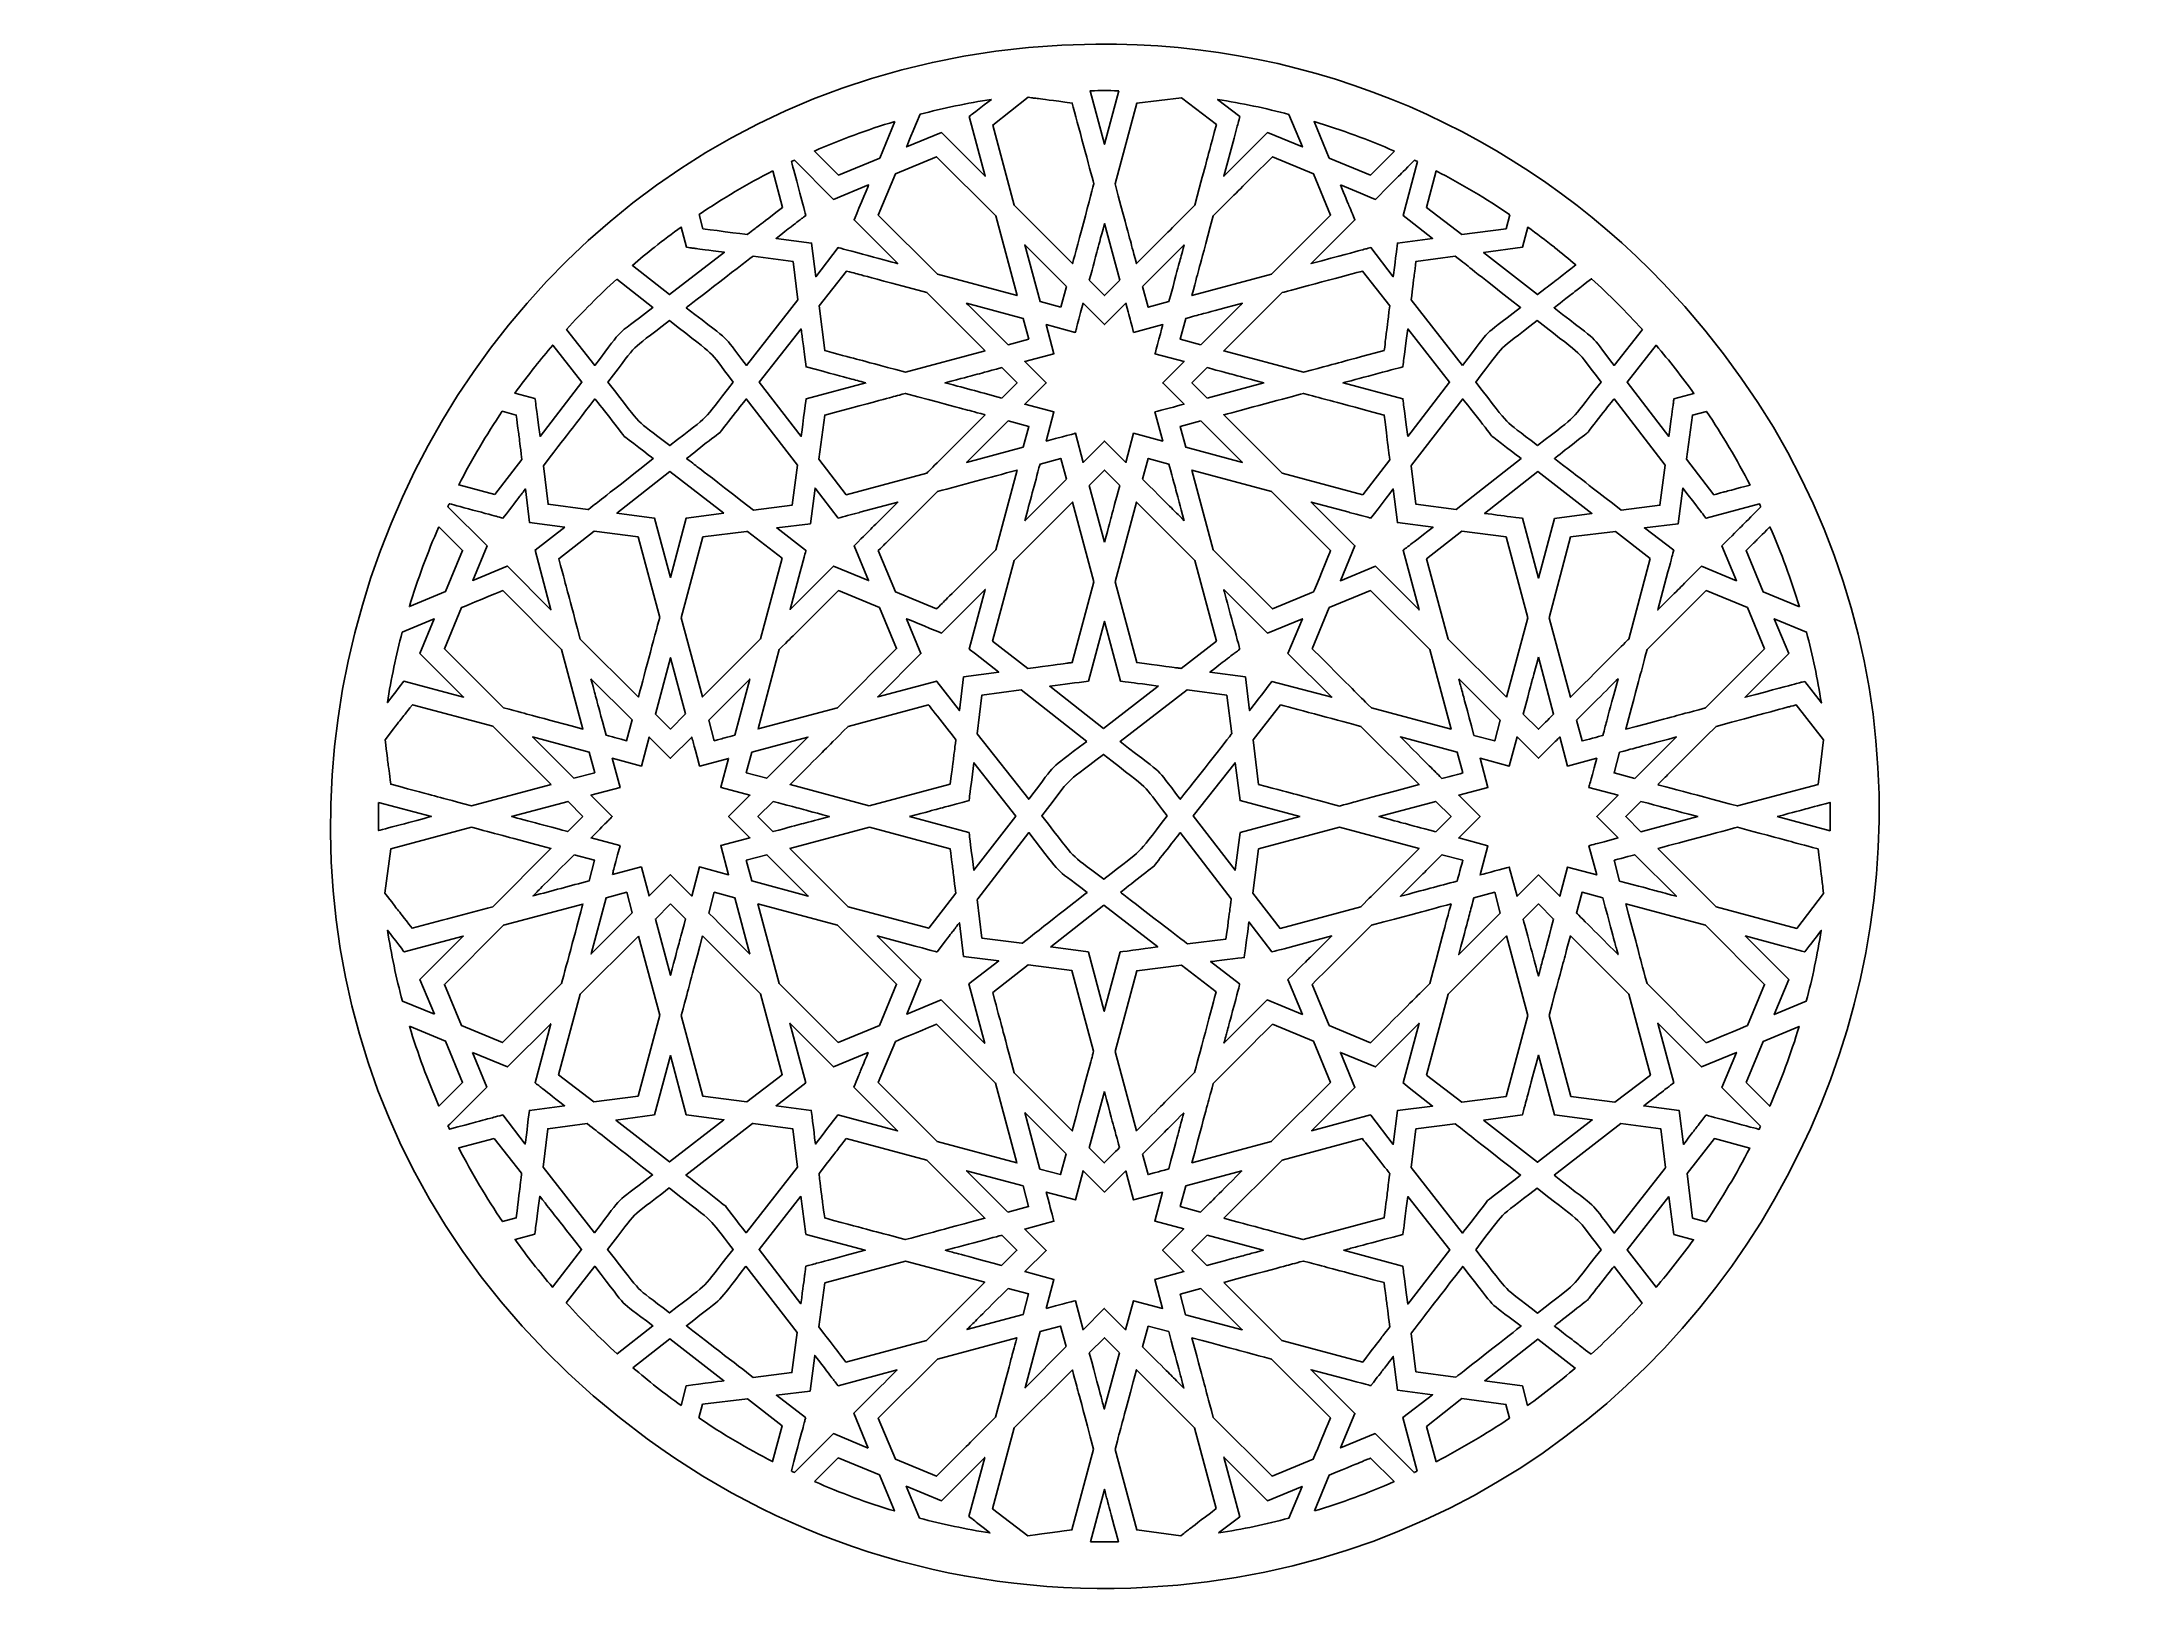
# Model space of a CAD drawing. Header units: millimetres. Extents: x -69 to 66, y -50 to 50.
import ezdxf

# ---------------------------------------------------------------- set-up
doc = ezdxf.new("R2010")
doc.units = ezdxf.units.MM
doc.header["$MEASUREMENT"] = 0
doc.layers.add('layer 1', color=7, linetype='Continuous')

msp = doc.modelspace()

# ---------------------------------------------------------------- linework, layer by layer
at = {"layer": 'layer 1', "color": 250}
for points, knots in [([(36.2073, 34.5736), (26.9399, 44.2997), (13.8345, 50.2377), (-0.556, 50.0789), (-0.556, 50.0789), (-47.7627, 49.5589), (-68.7847, -11.4053), (-29.581, -40.2291), (-29.581, -40.2291), (-20.2448, -47.092), (-8.8699, -50.487), (2.8152, -49.8401), (2.8152, -49.8401), (44.4592, -47.5316), (66.2213, 3.0847), (36.2073, 34.5736)], [0, 0, 0, 0, 0.2, 0.2, 0.2, 0.2, 0.4, 0.4, 0.4, 0.4, 0.6, 0.6, 0.6, 0.6, 1, 1, 1, 1]), ([(-7.3046, 46.5025), (-8.7521, 45.3898), (-8.4684, 45.6078), (-8.7471, 45.394), (-8.7471, 45.394), (-8.7471, 45.394), (-8.7471, 45.3937), (-8.7471, 45.3937), (-8.7471, 45.3937), (-8.7471, 45.3937), (-8.7475, 45.3937), (-8.7475, 45.3937), (-8.7475, 45.3937), (-8.7475, 45.3937), (-7.7117, 41.5283), (-7.7117, 41.5283), (-7.7117, 41.5283), (-7.7117, 41.5283), (-10.5414, 44.3579), (-10.5414, 44.3579), (-10.5414, 44.3579), (-10.5414, 44.3579), (-12.8041, 43.4206), (-12.8041, 43.4206), (-12.8041, 43.4206), (-12.7307, 43.598), (-12.01, 45.3376), (-11.9281, 45.5348), (-11.9281, 45.5348), (-10.4154, 45.9324), (-8.8727, 46.2566), (-7.3046, 46.5025)], [0, 0, 0, 0, 0.11111111, 0.11111111, 0.11111111, 0.11111111, 0.22222222, 0.22222222, 0.22222222, 0.22222222, 0.33333333, 0.33333333, 0.33333333, 0.33333333, 0.44444444, 0.44444444, 0.44444444, 0.44444444, 0.55555556, 0.55555556, 0.55555556, 0.55555556, 0.66666667, 0.66666667, 0.66666667, 0.66666667, 0.77777778, 0.77777778, 0.77777778, 0.77777778, 1, 1, 1, 1]), ([(-4.9375, 46.6386), (-4.228, 46.5452), (-4.7925, 46.6196), (-2.0775, 46.2619), (-2.0775, 46.2619), (-1.7325, 44.9746), (-0.9225, 41.9527), (-0.6752, 41.0305), (-0.6752, 41.0305), (-0.6752, 41.0305), (-2.0253, 35.9929), (-2.0574, 35.8736), (-2.0574, 35.8736), (-2.0574, 35.8736), (-5.8325, 39.6487), (-5.8325, 39.6487), (-5.8325, 39.6487), (-5.8325, 39.6487), (-7.2242, 44.843), (-7.2242, 44.843), (-7.2242, 44.843), (-7.2242, 44.843), (-4.9375, 46.6386), (-4.9375, 46.6386)], [0, 0, 0, 0, 0.14285714, 0.14285714, 0.14285714, 0.14285714, 0.28571429, 0.28571429, 0.28571429, 0.28571429, 0.42857143, 0.42857143, 0.42857143, 0.42857143, 0.57142857, 0.57142857, 0.57142857, 0.57142857, 0.71428571, 0.71428571, 0.71428571, 0.71428571, 1, 1, 1, 1]), ([(0.9401, 47.0599), (0.9401, 47.0599), (0.0123, 43.5977), (0.0123, 43.5977), (0.0123, 43.5977), (0.0123, 43.5977), (-0.9155, 47.0599), (-0.9155, 47.0599), (-0.9155, 47.0599), (-0.1305, 47.0754), (0.1221, 47.0761), (0.9401, 47.0599)], [0, 0, 0, 0, 0.25, 0.25, 0.25, 0.25, 0.5, 0.5, 0.5, 0.5, 1, 1, 1, 1]), ([(4.9974, 46.6139), (4.9974, 46.6139), (7.2563, 44.8698), (7.2563, 44.8698), (7.2563, 44.8698), (6.4428, 41.8335), (6.7687, 43.0495), (5.8572, 39.6487), (5.8572, 39.6487), (3.5362, 37.3278), (4.3984, 38.1896), (2.0821, 35.8736), (2.0821, 35.8736), (1.56, 37.8224), (1.8909, 36.5873), (0.6999, 41.0309), (0.6999, 41.0309), (0.6999, 41.0309), (2.1008, 46.2573), (2.1008, 46.2573), (2.1008, 46.2573), (2.1008, 46.2573), (4.9974, 46.6139), (4.9974, 46.6139)], [0, 0, 0, 0, 0.14285714, 0.14285714, 0.14285714, 0.14285714, 0.28571429, 0.28571429, 0.28571429, 0.28571429, 0.42857143, 0.42857143, 0.42857143, 0.42857143, 0.57142857, 0.57142857, 0.57142857, 0.57142857, 0.71428571, 0.71428571, 0.71428571, 0.71428571, 1, 1, 1, 1]), ([(11.9553, 45.5299), (11.9553, 45.5299), (12.8284, 43.4206), (12.8284, 43.4206), (12.8284, 43.4206), (12.8284, 43.4206), (10.5664, 44.3579), (10.5664, 44.3579), (10.5664, 44.3579), (10.5664, 44.3579), (10.566, 44.3579), (10.566, 44.3579), (10.566, 44.3579), (10.566, 44.3579), (7.7364, 41.5279), (7.7364, 41.5279), (7.7364, 41.5279), (7.7364, 41.5279), (8.3989, 44.0009), (8.3989, 44.0009), (8.3989, 44.0009), (8.3989, 44.0009), (8.4018, 43.9988), (8.4018, 43.9988), (8.4018, 43.9988), (8.6903, 45.0903), (8.6088, 44.783), (8.7722, 45.3937), (8.7722, 45.3937), (8.7722, 45.3937), (7.3311, 46.4993), (7.3311, 46.4993), (7.3311, 46.4993), (8.8995, 46.2527), (10.4419, 45.9278), (11.9553, 45.5299)], [0, 0, 0, 0, 0.1, 0.1, 0.1, 0.1, 0.2, 0.2, 0.2, 0.2, 0.3, 0.3, 0.3, 0.3, 0.4, 0.4, 0.4, 0.4, 0.5, 0.5, 0.5, 0.5, 0.6, 0.6, 0.6, 0.6, 0.7, 0.7, 0.7, 0.7, 0.8, 0.8, 0.8, 0.8, 1, 1, 1, 1]), ([(-13.5573, 45.0737), (-13.5573, 45.0737), (-14.5397, 42.702), (-14.5397, 42.702), (-14.5397, 42.702), (-14.5397, 42.702), (-17.2096, 41.5964), (-17.2096, 41.5964), (-17.2096, 41.5964), (-17.2096, 41.5964), (-18.7679, 43.1546), (-18.7679, 43.1546), (-18.7679, 43.1546), (-17.0801, 43.893), (-15.3411, 44.535), (-13.5573, 45.0737)], [0, 0, 0, 0, 0.2, 0.2, 0.2, 0.2, 0.4, 0.4, 0.4, 0.4, 0.6, 0.6, 0.6, 0.6, 1, 1, 1, 1]), ([(18.7875, 43.1493), (18.7875, 43.1493), (17.2342, 41.596), (17.2342, 41.596), (17.2342, 41.596), (17.2342, 41.596), (14.5644, 42.7013), (14.5644, 42.7013), (14.5644, 42.7013), (14.5644, 42.7013), (14.5644, 42.7013), (14.5644, 42.7013), (14.5644, 42.7013), (14.5644, 42.7013), (13.5844, 45.0681), (13.5844, 45.0681), (13.5844, 45.0681), (15.3656, 44.5294), (17.1023, 43.8873), (18.7875, 43.1493)], [0, 0, 0, 0, 0.16666667, 0.16666667, 0.16666667, 0.16666667, 0.33333333, 0.33333333, 0.33333333, 0.33333333, 0.5, 0.5, 0.5, 0.5, 0.66666667, 0.66666667, 0.66666667, 0.66666667, 1, 1, 1, 1]), ([(-21.4632, 41.874), (-21.4632, 41.874), (-20.8288, 39.5069), (-20.8288, 39.5069), (-20.8288, 39.5069), (-22.8683, 37.9413), (-22.2419, 38.4221), (-23.1206, 37.7476), (-23.1206, 37.7476), (-23.2089, 37.7592), (-25.8966, 38.1134), (-25.9855, 38.1251), (-25.9855, 38.1251), (-25.9855, 38.1251), (-26.2327, 39.0472), (-26.2327, 39.0472), (-26.2327, 39.0472), (-24.7044, 40.0798), (-23.1119, 41.0238), (-21.4632, 41.874)], [0, 0, 0, 0, 0.16666667, 0.16666667, 0.16666667, 0.16666667, 0.33333333, 0.33333333, 0.33333333, 0.33333333, 0.5, 0.5, 0.5, 0.5, 0.66666667, 0.66666667, 0.66666667, 0.66666667, 1, 1, 1, 1]), ([(-19.3157, 38.9947), (-19.5045, 39.6991), (-20.0302, 41.6609), (-20.2492, 42.4783), (-20.2492, 42.4783), (-20.1862, 42.5083), (-20.1225, 42.5369), (-20.0594, 42.5669), (-20.0594, 42.5669), (-20.0594, 42.5669), (-17.5213, 40.0286), (-17.5213, 40.0286), (-17.5213, 40.0286), (-17.5213, 40.0286), (-15.259, 40.9656), (-15.259, 40.9656), (-15.259, 40.9656), (-15.3317, 40.7896), (-16.116, 38.8959), (-16.1958, 38.7033), (-16.1958, 38.7033), (-16.1958, 38.7033), (-16.1958, 38.7033), (-16.1958, 38.7033), (-16.1958, 38.7033), (-16.1958, 38.7033), (-16.1962, 38.7029), (-16.1962, 38.7029), (-16.1962, 38.7029), (-16.1962, 38.7029), (-13.3664, 35.8736), (-13.3664, 35.8736), (-13.3664, 35.8736), (-13.3668, 35.8736), (-17.2314, 36.9094), (-17.2314, 36.9094), (-17.2314, 36.9094), (-17.2314, 36.9094), (-18.6839, 35.0171), (-18.6839, 35.0171), (-18.6839, 35.0171), (-18.6839, 35.0171), (-18.9523, 37.1983), (-18.9523, 37.1983), (-18.9523, 37.1983), (-18.9523, 37.1983), (-21.2499, 37.501), (-21.2499, 37.501), (-21.2499, 37.501), (-19.4662, 38.8782), (-19.85, 38.5826), (-19.3155, 38.9925), (-19.3155, 38.9925), (-19.3155, 38.9925), (-19.3157, 38.9947), (-19.3157, 38.9947)], [0, 0, 0, 0, 0.06666667, 0.06666667, 0.06666667, 0.06666667, 0.13333333, 0.13333333, 0.13333333, 0.13333333, 0.2, 0.2, 0.2, 0.2, 0.26666667, 0.26666667, 0.26666667, 0.26666667, 0.33333333, 0.33333333, 0.33333333, 0.33333333, 0.4, 0.4, 0.4, 0.4, 0.46666667, 0.46666667, 0.46666667, 0.46666667, 0.53333333, 0.53333333, 0.53333333, 0.53333333, 0.6, 0.6, 0.6, 0.6, 0.66666667, 0.66666667, 0.66666667, 0.66666667, 0.73333333, 0.73333333, 0.73333333, 0.73333333, 0.8, 0.8, 0.8, 0.8, 0.86666667, 0.86666667, 0.86666667, 0.86666667, 1, 1, 1, 1]), ([(-7.0238, 38.9604), (-7.0238, 38.9604), (-5.6423, 33.8039), (-5.6423, 33.8039), (-5.6423, 33.8039), (-5.6423, 33.8039), (-10.7989, 35.1857), (-10.7989, 35.1857), (-10.7989, 35.1857), (-10.7989, 35.1857), (-14.6286, 39.0155), (-14.6286, 39.0155), (-14.6286, 39.0155), (-14.6286, 39.0155), (-13.523, 41.6846), (-13.523, 41.6846), (-13.523, 41.6846), (-13.523, 41.6846), (-10.8536, 42.7905), (-10.8536, 42.7905), (-10.8536, 42.7905), (-10.8536, 42.7905), (-7.0238, 38.9604), (-7.0238, 38.9604)], [0, 0, 0, 0, 0.14285714, 0.14285714, 0.14285714, 0.14285714, 0.28571429, 0.28571429, 0.28571429, 0.28571429, 0.42857143, 0.42857143, 0.42857143, 0.42857143, 0.57142857, 0.57142857, 0.57142857, 0.57142857, 0.71428571, 0.71428571, 0.71428571, 0.71428571, 1, 1, 1, 1]), ([(13.5474, 41.6842), (13.5474, 41.6842), (13.5474, 41.6842), (13.5474, 41.6842), (13.5474, 41.6842), (13.5474, 41.6842), (14.6533, 39.0148), (14.6533, 39.0148), (14.6533, 39.0148), (14.6533, 39.0148), (10.8243, 35.1857), (10.8243, 35.1857), (10.8243, 35.1857), (10.8243, 35.1857), (10.8239, 35.1857), (10.8239, 35.1857), (10.8239, 35.1857), (10.8239, 35.1857), (10.8239, 35.1857), (10.8239, 35.1857), (10.8239, 35.1857), (10.8239, 35.1857), (5.6667, 33.8039), (5.6667, 33.8039), (5.6667, 33.8039), (6.2533, 35.9925), (5.9574, 34.8887), (7.0485, 38.9611), (7.0485, 38.9611), (8.9856, 40.8979), (8.1407, 40.053), (10.8779, 42.7902), (10.8779, 42.7902), (10.8779, 42.7902), (13.547, 41.6846), (13.547, 41.6846), (13.547, 41.6846), (13.547, 41.6846), (13.5474, 41.6842), (13.5474, 41.6842)], [0, 0, 0, 0, 0.09090909, 0.09090909, 0.09090909, 0.09090909, 0.18181818, 0.18181818, 0.18181818, 0.18181818, 0.27272727, 0.27272727, 0.27272727, 0.27272727, 0.36363636, 0.36363636, 0.36363636, 0.36363636, 0.45454545, 0.45454545, 0.45454545, 0.45454545, 0.54545455, 0.54545455, 0.54545455, 0.54545455, 0.63636364, 0.63636364, 0.63636364, 0.63636364, 0.72727273, 0.72727273, 0.72727273, 0.72727273, 0.81818182, 0.81818182, 0.81818182, 0.81818182, 1, 1, 1, 1]), ([(15.2837, 40.9653), (16.0313, 40.6559), (16.5608, 40.4365), (17.5458, 40.0286), (17.5458, 40.0286), (19.3068, 41.7894), (18.7163, 41.1988), (20.0787, 42.5612), (20.0787, 42.5612), (20.1429, 42.5309), (20.2082, 42.5016), (20.272, 42.4709), (20.272, 42.4709), (20.272, 42.4709), (19.34, 38.9925), (19.34, 38.9925), (19.34, 38.9925), (19.34, 38.9925), (19.7418, 38.6846), (19.7418, 38.6846), (19.7418, 38.6846), (19.7418, 38.6846), (19.7411, 38.6839), (19.7411, 38.6839), (19.7411, 38.6839), (19.7411, 38.6839), (21.252, 37.4978), (21.252, 37.4978), (21.252, 37.4978), (21.252, 37.4978), (18.9766, 37.1983), (18.9766, 37.1983), (18.9766, 37.1983), (18.7579, 35.4168), (18.8165, 35.8927), (18.7085, 35.0171), (18.7085, 35.0171), (18.7085, 35.0171), (17.2565, 36.9094), (17.2565, 36.9094), (17.2565, 36.9094), (16.691, 36.7577), (17.3588, 36.9365), (13.3911, 35.8736), (13.3911, 35.8736), (14.4875, 36.9701), (13.8747, 36.3573), (16.2207, 38.7029), (16.2207, 38.7029), (16.2207, 38.7029), (16.2207, 38.7033), (16.2207, 38.7033), (16.2207, 38.7033), (15.7162, 39.9203), (15.9272, 39.4109), (15.2837, 40.9653)], [0, 0, 0, 0, 0.06666667, 0.06666667, 0.06666667, 0.06666667, 0.13333333, 0.13333333, 0.13333333, 0.13333333, 0.2, 0.2, 0.2, 0.2, 0.26666667, 0.26666667, 0.26666667, 0.26666667, 0.33333333, 0.33333333, 0.33333333, 0.33333333, 0.4, 0.4, 0.4, 0.4, 0.46666667, 0.46666667, 0.46666667, 0.46666667, 0.53333333, 0.53333333, 0.53333333, 0.53333333, 0.6, 0.6, 0.6, 0.6, 0.66666667, 0.66666667, 0.66666667, 0.66666667, 0.73333333, 0.73333333, 0.73333333, 0.73333333, 0.8, 0.8, 0.8, 0.8, 0.86666667, 0.86666667, 0.86666667, 0.86666667, 1, 1, 1, 1]), ([(26.2551, 39.0373), (26.2551, 39.0373), (26.0107, 38.1247), (26.0107, 38.1247), (26.0107, 38.1247), (26.0107, 38.1247), (23.1454, 37.7472), (23.1454, 37.7472), (23.1454, 37.7472), (23.1454, 37.7472), (20.8534, 39.5065), (20.8534, 39.5065), (20.8534, 39.5065), (20.8534, 39.5065), (21.4856, 41.8663), (21.4856, 41.8663), (21.4856, 41.8663), (23.1341, 41.0154), (24.7269, 40.0706), (26.2551, 39.0373)], [0, 0, 0, 0, 0.16666667, 0.16666667, 0.16666667, 0.16666667, 0.33333333, 0.33333333, 0.33333333, 0.33333333, 0.5, 0.5, 0.5, 0.5, 0.66666667, 0.66666667, 0.66666667, 0.66666667, 1, 1, 1, 1]), ([(-29.1111, 36.9231), (-29.1111, 36.9231), (-29.1057, 36.9429), (-29.1057, 36.9429), (-29.1057, 36.9429), (-28.5447, 37.387), (-27.9727, 37.8178), (-27.3913, 38.2365), (-27.3913, 38.2365), (-27.3913, 38.2365), (-27.0392, 36.9231), (-27.0392, 36.9231), (-27.0392, 36.9231), (-26.3555, 36.8332), (-26.8461, 36.8977), (-24.5904, 36.6007), (-24.5904, 36.6007), (-24.5904, 36.6007), (-28.1395, 33.8607), (-28.1395, 33.8607), (-28.1395, 33.8607), (-28.1395, 33.8607), (-30.5489, 35.7526), (-30.5489, 35.7526), (-30.5489, 35.7526), (-30.0849, 36.1506), (-29.6134, 36.54), (-29.1339, 36.92), (-29.1339, 36.92), (-29.1339, 36.92), (-29.1111, 36.9231), (-29.1111, 36.9231)], [0, 0, 0, 0, 0.11111111, 0.11111111, 0.11111111, 0.11111111, 0.22222222, 0.22222222, 0.22222222, 0.22222222, 0.33333333, 0.33333333, 0.33333333, 0.33333333, 0.44444444, 0.44444444, 0.44444444, 0.44444444, 0.55555556, 0.55555556, 0.55555556, 0.55555556, 0.66666667, 0.66666667, 0.66666667, 0.66666667, 0.77777778, 0.77777778, 0.77777778, 0.77777778, 1, 1, 1, 1]), ([(0.9969, 34.7885), (0.6579, 34.4495), (0.8777, 34.6689), (0.0123, 33.8039), (0.0123, 33.8039), (0.0123, 33.8039), (-0.9723, 34.7888), (-0.9723, 34.7888), (-0.9723, 34.7888), (-0.4223, 36.8413), (-0.5419, 36.3954), (0.0123, 38.4634), (0.0123, 38.4634), (0.0123, 38.4634), (0.9969, 34.7885), (0.9969, 34.7885)], [0, 0, 0, 0, 0.2, 0.2, 0.2, 0.2, 0.4, 0.4, 0.4, 0.4, 0.6, 0.6, 0.6, 0.6, 1, 1, 1, 1]), ([(29.1356, 36.9249), (29.1356, 36.9249), (29.1359, 36.9231), (29.1359, 36.9231), (29.1359, 36.9231), (29.1359, 36.9231), (29.138, 36.9228), (29.138, 36.9228), (29.138, 36.9228), (29.6072, 36.551), (30.0687, 36.17), (30.523, 35.7808), (30.523, 35.7808), (28.6921, 34.3676), (29.2199, 34.7747), (28.0356, 33.8607), (28.0356, 33.8607), (28.0356, 33.8607), (24.5558, 36.5926), (24.5558, 36.5926), (24.5558, 36.5926), (24.5558, 36.5926), (27.064, 36.9231), (27.064, 36.9231), (27.064, 36.9231), (27.064, 36.9231), (27.4129, 38.2259), (27.4129, 38.2259), (27.4129, 38.2259), (27.9975, 37.8047), (28.5718, 37.3715), (29.1356, 36.9249)], [0, 0, 0, 0, 0.11111111, 0.11111111, 0.11111111, 0.11111111, 0.22222222, 0.22222222, 0.22222222, 0.22222222, 0.33333333, 0.33333333, 0.33333333, 0.33333333, 0.44444444, 0.44444444, 0.44444444, 0.44444444, 0.55555556, 0.55555556, 0.55555556, 0.55555556, 0.66666667, 0.66666667, 0.66666667, 0.66666667, 0.77777778, 0.77777778, 0.77777778, 0.77777778, 1, 1, 1, 1]), ([(-2.8148, 33.0465), (-2.8148, 33.0465), (-4.16, 33.4067), (-4.16, 33.4067), (-4.16, 33.4067), (-4.16, 33.4067), (-5.1442, 37.0812), (-5.1442, 37.0812), (-5.1442, 37.0812), (-5.1442, 37.0812), (-2.4543, 34.3913), (-2.4543, 34.3913), (-2.4543, 34.3913), (-2.4543, 34.3913), (-2.8148, 33.0465), (-2.8148, 33.0465)], [0, 0, 0, 0, 0.2, 0.2, 0.2, 0.2, 0.4, 0.4, 0.4, 0.4, 0.6, 0.6, 0.6, 0.6, 1, 1, 1, 1]), ([(4.1846, 33.4063), (4.1846, 33.4063), (2.8399, 33.0461), (2.8399, 33.0461), (2.8399, 33.0461), (2.8399, 33.0461), (2.4793, 34.3913), (2.4793, 34.3913), (2.4793, 34.3913), (3.4876, 35.3995), (2.8272, 34.7391), (5.1696, 37.0815), (5.1696, 37.0815), (4.8045, 35.7216), (5.0098, 36.4878), (4.1846, 33.4063)], [0, 0, 0, 0, 0.2, 0.2, 0.2, 0.2, 0.4, 0.4, 0.4, 0.4, 0.6, 0.6, 0.6, 0.6, 1, 1, 1, 1]), ([(-20.1453, 36.0154), (-20.1453, 36.0154), (-19.8381, 33.5171), (-19.8381, 33.5171), (-19.8381, 33.5171), (-19.8381, 33.5171), (-23.1695, 29.2742), (-23.1695, 29.2742), (-23.1695, 29.2742), (-23.1695, 29.2742), (-23.1699, 29.2742), (-23.1699, 29.2742), (-23.1699, 29.2742), (-24.9581, 31.5906), (-23.8326, 30.4786), (-27.0615, 33.014), (-27.0615, 33.014), (-26.9511, 33.0994), (-22.8432, 36.2709), (-22.7325, 36.3562), (-22.7325, 36.3562), (-22.7325, 36.3562), (-20.1453, 36.0154), (-20.1453, 36.0154)], [0, 0, 0, 0, 0.14285714, 0.14285714, 0.14285714, 0.14285714, 0.28571429, 0.28571429, 0.28571429, 0.28571429, 0.42857143, 0.42857143, 0.42857143, 0.42857143, 0.57142857, 0.57142857, 0.57142857, 0.57142857, 0.71428571, 0.71428571, 0.71428571, 0.71428571, 1, 1, 1, 1]), ([(-7.7121, 30.2193), (-7.7121, 30.2193), (-12.869, 28.8371), (-12.869, 28.8371), (-12.869, 28.8371), (-16.5436, 29.8221), (-15.4295, 29.5236), (-18.0961, 30.238), (-18.0961, 30.238), (-18.0961, 30.238), (-18.4521, 33.1311), (-18.4521, 33.1311), (-18.4521, 33.1311), (-18.4521, 33.1311), (-16.681, 35.3861), (-16.681, 35.3861), (-16.681, 35.3861), (-15.5567, 35.0852), (-16.5431, 35.3494), (-11.4872, 33.9944), (-11.4872, 33.9944), (-11.4872, 33.9944), (-7.7121, 30.2193), (-7.7121, 30.2193)], [0, 0, 0, 0, 0.14285714, 0.14285714, 0.14285714, 0.14285714, 0.28571429, 0.28571429, 0.28571429, 0.28571429, 0.42857143, 0.42857143, 0.42857143, 0.42857143, 0.57142857, 0.57142857, 0.57142857, 0.57142857, 0.71428571, 0.71428571, 0.71428571, 0.71428571, 1, 1, 1, 1]), ([(18.1208, 30.2376), (14.7966, 29.3469), (15.8108, 29.6189), (12.8937, 28.8371), (12.8937, 28.8371), (12.8937, 28.8371), (7.7364, 30.219), (7.7364, 30.219), (7.7364, 30.219), (10.0136, 32.4958), (9.2548, 31.7373), (11.5118, 33.9944), (11.5118, 33.9944), (11.9962, 34.1242), (16.1336, 35.2326), (16.7054, 35.3857), (16.7054, 35.3857), (16.7054, 35.3857), (18.4764, 33.1308), (18.4764, 33.1308), (18.4764, 33.1308), (18.1987, 30.8726), (18.2873, 31.5948), (18.1208, 30.2376)], [0, 0, 0, 0, 0.14285714, 0.14285714, 0.14285714, 0.14285714, 0.28571429, 0.28571429, 0.28571429, 0.28571429, 0.42857143, 0.42857143, 0.42857143, 0.42857143, 0.57142857, 0.57142857, 0.57142857, 0.57142857, 0.71428571, 0.71428571, 0.71428571, 0.71428571, 1, 1, 1, 1]), ([(23.1941, 29.2739), (23.1941, 29.2739), (19.8628, 33.5174), (19.8628, 33.5174), (19.8628, 33.5174), (20.0642, 35.155), (19.9926, 34.5754), (20.1701, 36.0147), (20.1701, 36.0147), (20.1701, 36.0147), (22.7136, 36.3499), (22.7136, 36.3499), (22.7136, 36.3499), (23.9014, 35.4171), (23.0547, 36.0821), (26.9505, 33.0228), (26.9505, 33.0228), (24.1882, 30.8896), (25.2818, 31.9775), (23.1941, 29.2739)], [0, 0, 0, 0, 0.16666667, 0.16666667, 0.16666667, 0.16666667, 0.33333333, 0.33333333, 0.33333333, 0.33333333, 0.5, 0.5, 0.5, 0.5, 0.66666667, 0.66666667, 0.66666667, 0.66666667, 1, 1, 1, 1]), ([(-31.5634, 34.8597), (-31.5634, 34.8597), (-29.2242, 33.0228), (-29.2242, 33.0228), (-29.2242, 33.0228), (-31.9876, 30.8889), (-30.8756, 32.0012), (-32.9811, 29.2739), (-32.9811, 29.2739), (-32.9811, 29.2739), (-34.8122, 31.6064), (-34.8122, 31.6064), (-34.8122, 31.6064), (-33.7825, 32.7424), (-32.6984, 33.8286), (-31.5634, 34.8597)], [0, 0, 0, 0, 0.2, 0.2, 0.2, 0.2, 0.4, 0.4, 0.4, 0.4, 0.6, 0.6, 0.6, 0.6, 1, 1, 1, 1]), ([(34.8287, 31.5958), (34.8287, 31.5958), (33.0052, 29.2742), (33.0052, 29.2742), (33.0052, 29.2742), (33.0052, 29.2742), (33.0052, 29.2739), (33.0052, 29.2739), (33.0052, 29.2739), (31.2251, 31.5807), (32.324, 30.4934), (29.1137, 33.014), (29.1137, 33.014), (30.3558, 33.9732), (29.8132, 33.5541), (31.5401, 34.8873), (31.5401, 34.8873), (32.6894, 33.8448), (33.7866, 32.7459), (34.8287, 31.5958)], [0, 0, 0, 0, 0.16666667, 0.16666667, 0.16666667, 0.16666667, 0.33333333, 0.33333333, 0.33333333, 0.33333333, 0.5, 0.5, 0.5, 0.5, 0.66666667, 0.66666667, 0.66666667, 0.66666667, 1, 1, 1, 1]), ([(-4.8846, 30.9764), (-4.8846, 30.9764), (-6.2294, 30.6162), (-6.2294, 30.6162), (-6.2294, 30.6162), (-6.235, 30.6218), (-8.9136, 33.3005), (-8.9193, 33.3061), (-8.9193, 33.3061), (-8.9193, 33.3061), (-5.2448, 32.3215), (-5.2448, 32.3215), (-5.2448, 32.3215), (-5.2448, 32.3215), (-4.8846, 30.9764), (-4.8846, 30.9764)], [0, 0, 0, 0, 0.2, 0.2, 0.2, 0.2, 0.4, 0.4, 0.4, 0.4, 0.6, 0.6, 0.6, 0.6, 1, 1, 1, 1]), ([(1.9001, 31.4187), (1.9001, 31.4187), (3.7874, 31.9246), (3.7874, 31.9246), (3.7874, 31.9246), (3.7874, 31.9246), (3.2819, 30.038), (3.2819, 30.0369), (3.2819, 30.0369), (3.2819, 30.0369), (5.1696, 29.5314), (5.1696, 29.5314), (5.1696, 29.5314), (5.1696, 29.5314), (5.1696, 29.5314), (5.1696, 29.5314), (5.1696, 29.5314), (4.9336, 29.2954), (4.0389, 28.4007), (3.7874, 28.1492), (3.7874, 28.1492), (3.7874, 28.1492), (3.7881, 28.1492), (3.7881, 28.1492), (3.7881, 28.1492), (3.7881, 28.1492), (3.7874, 28.1492), (3.7874, 28.1492), (3.7874, 28.1492), (3.7874, 28.1492), (5.1689, 26.7674), (5.1689, 26.7674), (5.1689, 26.7674), (4.7113, 26.645), (3.6872, 26.3701), (3.2819, 26.2618), (3.2819, 26.2618), (3.2819, 26.2618), (3.7874, 24.3741), (3.7874, 24.3741), (3.7874, 24.3741), (3.7874, 24.3741), (1.9001, 24.88), (1.9001, 24.88), (1.9001, 24.88), (1.9001, 24.88), (1.9001, 24.8797), (1.9001, 24.8797), (1.9001, 24.8797), (1.9001, 24.8797), (1.9001, 24.88), (1.9001, 24.88), (1.9001, 24.88), (1.9001, 24.88), (1.3942, 22.9923), (1.3942, 22.9923), (1.3942, 22.9923), (1.3942, 22.9923), (0.0127, 24.3741), (0.0127, 24.3741), (0.0127, 24.3741), (0.0127, 24.3741), (0.0127, 24.3741), (0.0127, 24.3741), (0.0127, 24.3741), (0.0127, 24.3741), (0.0123, 24.3741), (0.0123, 24.3741), (0.0123, 24.3741), (0.0123, 24.3741), (-1.3691, 22.9923), (-1.3691, 22.9923), (-1.3691, 22.9923), (-1.3691, 22.9923), (-1.3691, 22.9927), (-1.3691, 22.9927), (-1.3691, 22.9927), (-1.3691, 22.9927), (-1.3698, 22.9923), (-1.3698, 22.9923), (-1.3698, 22.9923), (-1.3698, 22.9923), (-1.875, 24.88), (-1.875, 24.88), (-1.875, 24.88), (-1.875, 24.88), (-1.8754, 24.88), (-1.8754, 24.88), (-1.8754, 24.88), (-2.226, 24.7858), (-1.8556, 24.885), (-3.7627, 24.3741), (-3.7627, 24.3741), (-3.7627, 24.3741), (-3.2568, 26.2618), (-3.2568, 26.2618), (-3.2568, 26.2618), (-3.2568, 26.2618), (-5.1446, 26.7674), (-5.1446, 26.7674), (-5.1446, 26.7674), (-5.1446, 26.7674), (-5.1449, 26.7674), (-5.1449, 26.7674), (-5.1449, 26.7674), (-5.1449, 26.7674), (-3.7627, 28.1492), (-3.7627, 28.1492), (-3.7627, 28.1492), (-3.7627, 28.1492), (-5.1446, 29.5314), (-5.1446, 29.5314), (-5.1446, 29.5314), (-5.1446, 29.5314), (-5.1446, 29.5314), (-5.1446, 29.5314), (-5.1446, 29.5314), (-5.1446, 29.5314), (-3.2568, 30.0369), (-3.2568, 30.0369), (-3.2568, 30.0369), (-3.2568, 30.0369), (-3.7627, 31.9246), (-3.7627, 31.9246), (-3.7627, 31.9246), (-3.7627, 31.9246), (-1.8754, 31.4187), (-1.8754, 31.4187), (-1.8754, 31.4187), (-1.7773, 31.7846), (-1.8775, 31.4117), (-1.3698, 33.3065), (-1.3698, 33.3065), (-1.3698, 33.3065), (0.0123, 31.9246), (0.0123, 31.9246), (0.0123, 31.9246), (0.8537, 32.766), (0.5577, 32.47), (1.3942, 33.3065), (1.3942, 33.3065), (1.3942, 33.3065), (1.3942, 33.3061), (1.3942, 33.3061), (1.3942, 33.3061), (1.6711, 32.2732), (1.5762, 32.627), (1.9001, 31.4187)], [0, 0, 0, 0, 0.02631579, 0.02631579, 0.02631579, 0.02631579, 0.05263158, 0.05263158, 0.05263158, 0.05263158, 0.07894737, 0.07894737, 0.07894737, 0.07894737, 0.10526316, 0.10526316, 0.10526316, 0.10526316, 0.13157895, 0.13157895, 0.13157895, 0.13157895, 0.15789474, 0.15789474, 0.15789474, 0.15789474, 0.18421053, 0.18421053, 0.18421053, 0.18421053, 0.21052632, 0.21052632, 0.21052632, 0.21052632, 0.23684211, 0.23684211, 0.23684211, 0.23684211, 0.26315789, 0.26315789, 0.26315789, 0.26315789, 0.28947368, 0.28947368, 0.28947368, 0.28947368, 0.31578947, 0.31578947, 0.31578947, 0.31578947, 0.34210526, 0.34210526, 0.34210526, 0.34210526, 0.36842105, 0.36842105, 0.36842105, 0.36842105, 0.39473684, 0.39473684, 0.39473684, 0.39473684, 0.42105263, 0.42105263, 0.42105263, 0.42105263, 0.44736842, 0.44736842, 0.44736842, 0.44736842, 0.47368421, 0.47368421, 0.47368421, 0.47368421, 0.5, 0.5, 0.5, 0.5, 0.52631579, 0.52631579, 0.52631579, 0.52631579, 0.55263158, 0.55263158, 0.55263158, 0.55263158, 0.57894737, 0.57894737, 0.57894737, 0.57894737, 0.60526316, 0.60526316, 0.60526316, 0.60526316, 0.63157895, 0.63157895, 0.63157895, 0.63157895, 0.65789474, 0.65789474, 0.65789474, 0.65789474, 0.68421053, 0.68421053, 0.68421053, 0.68421053, 0.71052632, 0.71052632, 0.71052632, 0.71052632, 0.73684211, 0.73684211, 0.73684211, 0.73684211, 0.76315789, 0.76315789, 0.76315789, 0.76315789, 0.78947368, 0.78947368, 0.78947368, 0.78947368, 0.81578947, 0.81578947, 0.81578947, 0.81578947, 0.84210526, 0.84210526, 0.84210526, 0.84210526, 0.86842105, 0.86842105, 0.86842105, 0.86842105, 0.89473684, 0.89473684, 0.89473684, 0.89473684, 0.92105263, 0.92105263, 0.92105263, 0.92105263, 0.94736842, 0.94736842, 0.94736842, 0.94736842, 1, 1, 1, 1]), ([(6.254, 30.6162), (6.254, 30.6162), (4.9093, 30.9767), (4.9093, 30.9767), (4.9093, 30.9767), (4.9093, 30.9767), (5.2698, 32.3215), (5.2698, 32.3215), (5.2698, 32.3215), (6.7215, 32.7106), (5.6483, 32.4228), (8.944, 33.3061), (8.944, 33.3061), (8.9422, 33.304), (6.2565, 30.6176), (6.254, 30.6162)], [0, 0, 0, 0, 0.2, 0.2, 0.2, 0.2, 0.4, 0.4, 0.4, 0.4, 0.6, 0.6, 0.6, 0.6, 1, 1, 1, 1]), ([(-24.0163, 28.1965), (-26.234, 25.3718), (-25.2971, 26.3088), (-28.1225, 24.0905), (-28.1225, 24.0905), (-30.5838, 25.9909), (-29.6675, 25.0543), (-32.1344, 28.1961), (-32.1344, 28.1961), (-30.0191, 30.9361), (-30.929, 30.0281), (-28.1465, 32.1765), (-28.1465, 32.1765), (-24.8575, 29.5938), (-25.8226, 30.5354), (-24.0163, 28.1965)], [0, 0, 0, 0, 0.2, 0.2, 0.2, 0.2, 0.4, 0.4, 0.4, 0.4, 0.6, 0.6, 0.6, 0.6, 1, 1, 1, 1]), ([(-15.4358, 28.1492), (-15.4358, 28.1492), (-15.4358, 28.1492), (-15.4358, 28.1492), (-15.4358, 28.1492), (-15.4358, 28.1492), (-19.3015, 27.1134), (-19.3015, 27.1134), (-19.3015, 27.1134), (-19.3208, 26.9667), (-19.6023, 24.8271), (-19.622, 24.6793), (-19.622, 24.6793), (-19.622, 24.6793), (-22.3319, 28.1894), (-22.3319, 28.1894), (-22.3319, 28.1894), (-22.3319, 28.1894), (-19.6242, 31.6375), (-19.6242, 31.6375), (-19.6242, 31.6375), (-19.5662, 31.1937), (-19.6251, 31.6424), (-19.3015, 29.1853), (-19.3015, 29.1853), (-16.0099, 28.3034), (-16.4039, 28.4088), (-15.4358, 28.1492)], [0, 0, 0, 0, 0.125, 0.125, 0.125, 0.125, 0.25, 0.25, 0.25, 0.25, 0.375, 0.375, 0.375, 0.375, 0.5, 0.5, 0.5, 0.5, 0.625, 0.625, 0.625, 0.625, 0.75, 0.75, 0.75, 0.75, 1, 1, 1, 1]), ([(19.6469, 24.6793), (19.3389, 27.0186), (19.394, 26.592), (19.3297, 27.1127), (19.3297, 27.1127), (19.3297, 27.1127), (19.3262, 27.1134), (19.3262, 27.1134), (19.3262, 27.1134), (19.3262, 27.1134), (19.3262, 27.1138), (19.3262, 27.1138), (19.3262, 27.1138), (19.3262, 27.1138), (15.4608, 28.1492), (15.4608, 28.1492), (15.4608, 28.1492), (16.0285, 28.3016), (18.7911, 29.0417), (19.3301, 29.186), (19.3301, 29.186), (19.3968, 29.7289), (19.3403, 29.2926), (19.649, 31.6371), (19.649, 31.6371), (19.649, 31.6371), (22.3566, 28.1891), (22.3566, 28.1891), (22.3566, 28.1891), (22.3566, 28.1891), (19.6469, 24.6793), (19.6469, 24.6793)], [0, 0, 0, 0, 0.11111111, 0.11111111, 0.11111111, 0.11111111, 0.22222222, 0.22222222, 0.22222222, 0.22222222, 0.33333333, 0.33333333, 0.33333333, 0.33333333, 0.44444444, 0.44444444, 0.44444444, 0.44444444, 0.55555556, 0.55555556, 0.55555556, 0.55555556, 0.66666667, 0.66666667, 0.66666667, 0.66666667, 0.77777778, 0.77777778, 0.77777778, 0.77777778, 1, 1, 1, 1]), ([(28.0529, 24.0905), (25.5916, 25.9909), (26.5077, 25.0546), (24.0404, 28.1961), (24.0404, 28.1961), (26.1564, 30.9361), (25.2465, 30.0285), (28.0289, 32.1765), (28.0289, 32.1765), (31.3178, 29.5938), (30.3526, 30.5354), (32.1589, 28.1965), (32.1589, 28.1965), (29.942, 25.3725), (30.8783, 26.3088), (28.0529, 24.0905)], [0, 0, 0, 0, 0.2, 0.2, 0.2, 0.2, 0.4, 0.4, 0.4, 0.4, 0.6, 0.6, 0.6, 0.6, 1, 1, 1, 1]), ([(-36.8453, 29.186), (-36.8453, 29.186), (-36.8423, 29.2097), (-36.8423, 29.2097), (-36.8423, 29.2097), (-36.4717, 29.6774), (-36.0919, 30.1375), (-35.7043, 30.5904), (-35.7043, 30.5904), (-35.7043, 30.5904), (-33.8186, 28.1891), (-33.8186, 28.1891), (-33.8186, 28.1891), (-33.8186, 28.1891), (-36.5285, 24.6789), (-36.5285, 24.6789), (-36.5285, 24.6789), (-36.8304, 26.9695), (-36.7746, 26.537), (-36.8453, 27.1127), (-36.8453, 27.1127), (-36.8453, 27.1127), (-36.8649, 27.118), (-36.8649, 27.118), (-36.8649, 27.118), (-36.8649, 27.118), (-36.8662, 27.1283), (-36.8662, 27.1283), (-36.8662, 27.1283), (-36.8662, 27.1283), (-38.1533, 27.4729), (-38.1533, 27.4729), (-38.1533, 27.4729), (-37.7365, 28.0522), (-37.3078, 28.6216), (-36.8656, 29.1807), (-36.8656, 29.1807), (-36.8656, 29.1807), (-36.8453, 29.186), (-36.8453, 29.186)], [0, 0, 0, 0, 0.09090909, 0.09090909, 0.09090909, 0.09090909, 0.18181818, 0.18181818, 0.18181818, 0.18181818, 0.27272727, 0.27272727, 0.27272727, 0.27272727, 0.36363636, 0.36363636, 0.36363636, 0.36363636, 0.45454545, 0.45454545, 0.45454545, 0.45454545, 0.54545455, 0.54545455, 0.54545455, 0.54545455, 0.63636364, 0.63636364, 0.63636364, 0.63636364, 0.72727273, 0.72727273, 0.72727273, 0.72727273, 0.81818182, 0.81818182, 0.81818182, 0.81818182, 1, 1, 1, 1]), ([(36.8737, 27.1134), (36.8148, 26.6668), (36.891, 27.2454), (36.5531, 24.6789), (36.5531, 24.6789), (36.5531, 24.6789), (33.843, 28.1894), (33.843, 28.1894), (33.843, 28.1894), (33.843, 28.1894), (35.7205, 30.5802), (35.7205, 30.5802), (35.7205, 30.5802), (36.5792, 29.5758), (37.3966, 28.5355), (38.1698, 27.4609), (38.1698, 27.4609), (38.1698, 27.4609), (36.8737, 27.1134), (36.8737, 27.1134)], [0, 0, 0, 0, 0.16666667, 0.16666667, 0.16666667, 0.16666667, 0.33333333, 0.33333333, 0.33333333, 0.33333333, 0.5, 0.5, 0.5, 0.5, 0.66666667, 0.66666667, 0.66666667, 0.66666667, 1, 1, 1, 1]), ([(-6.6269, 27.1646), (-7.9403, 27.5167), (-8.8448, 27.759), (-10.3018, 28.1492), (-10.3018, 28.1492), (-8.0218, 28.7602), (-8.6745, 28.5852), (-6.6269, 29.1338), (-6.6269, 29.1338), (-6.6269, 29.1338), (-5.6423, 28.1492), (-5.6423, 28.1492), (-5.6423, 28.1492), (-5.6423, 28.1492), (-6.6269, 27.1646), (-6.6269, 27.1646)], [0, 0, 0, 0, 0.2, 0.2, 0.2, 0.2, 0.4, 0.4, 0.4, 0.4, 0.6, 0.6, 0.6, 0.6, 1, 1, 1, 1]), ([(6.6513, 27.165), (6.6513, 27.165), (5.667, 28.1492), (5.667, 28.1492), (5.667, 28.1492), (6.0067, 28.4889), (5.7845, 28.267), (6.6516, 29.1342), (6.6516, 29.1342), (8.5069, 28.6371), (7.4997, 28.907), (10.3262, 28.1492), (10.3262, 28.1492), (10.3262, 28.1492), (6.6513, 27.165), (6.6513, 27.165)], [0, 0, 0, 0, 0.2, 0.2, 0.2, 0.2, 0.4, 0.4, 0.4, 0.4, 0.6, 0.6, 0.6, 0.6, 1, 1, 1, 1]), ([(-31.0784, 24.6782), (-30.9586, 24.6105), (-29.3091, 23.3278), (-29.2002, 23.2438), (-29.2002, 23.2438), (-33.0491, 20.2212), (-32.4744, 20.6728), (-33.3928, 19.9517), (-33.3928, 19.9517), (-33.3928, 19.9517), (-33.4187, 19.9552), (-33.4187, 19.9552), (-33.4187, 19.9552), (-33.4187, 19.9552), (-33.4319, 19.945), (-33.4319, 19.945), (-33.4319, 19.945), (-33.4319, 19.945), (-36.0054, 20.284), (-36.0054, 20.284), (-36.0054, 20.284), (-36.0054, 20.284), (-36.3127, 22.7842), (-36.3127, 22.7842), (-36.3127, 22.7842), (-34.1676, 25.5626), (-34.889, 24.6285), (-32.9721, 27.111), (-32.9721, 27.111), (-32.8923, 27.0097), (-31.1408, 24.7911), (-31.0784, 24.6782)], [0, 0, 0, 0, 0.11111111, 0.11111111, 0.11111111, 0.11111111, 0.22222222, 0.22222222, 0.22222222, 0.22222222, 0.33333333, 0.33333333, 0.33333333, 0.33333333, 0.44444444, 0.44444444, 0.44444444, 0.44444444, 0.55555556, 0.55555556, 0.55555556, 0.55555556, 0.66666667, 0.66666667, 0.66666667, 0.66666667, 0.77777778, 0.77777778, 0.77777778, 0.77777778, 1, 1, 1, 1]), ([(-19.8666, 22.8223), (-19.8666, 22.8223), (-20.2096, 20.2191), (-20.2096, 20.2191), (-20.2096, 20.2191), (-20.2096, 20.2191), (-22.7098, 19.9118), (-22.7098, 19.9118), (-22.7098, 19.9118), (-26.8924, 23.1405), (-26.0737, 22.5086), (-27.0372, 23.2526), (-27.0372, 23.2526), (-26.9369, 23.3317), (-24.9775, 24.8772), (-24.8681, 24.9432), (-24.8681, 24.9432), (-24.8029, 25.0518), (-23.2573, 27.0111), (-23.1786, 27.1113), (-23.1786, 27.1113), (-23.1786, 27.1113), (-19.8666, 22.8223), (-19.8666, 22.8223)], [0, 0, 0, 0, 0.14285714, 0.14285714, 0.14285714, 0.14285714, 0.28571429, 0.28571429, 0.28571429, 0.28571429, 0.42857143, 0.42857143, 0.42857143, 0.42857143, 0.57142857, 0.57142857, 0.57142857, 0.57142857, 0.71428571, 0.71428571, 0.71428571, 0.71428571, 1, 1, 1, 1]), ([(-7.7117, 26.0798), (-10.7668, 23.0248), (-11.2215, 22.57), (-11.4872, 22.3044), (-11.4872, 22.3044), (-11.4872, 22.3044), (-16.7083, 20.9053), (-16.7083, 20.9053), (-16.7083, 20.9053), (-16.7083, 20.9053), (-18.477, 23.1962), (-18.477, 23.1962), (-18.477, 23.1962), (-18.477, 23.1962), (-18.1, 26.0597), (-18.1, 26.0597), (-18.1, 26.0597), (-13.1244, 27.3932), (-14.1238, 27.1254), (-12.869, 27.4616), (-12.869, 27.4616), (-8.2779, 26.2315), (-9.3638, 26.5222), (-7.7117, 26.0798)], [0, 0, 0, 0, 0.14285714, 0.14285714, 0.14285714, 0.14285714, 0.28571429, 0.28571429, 0.28571429, 0.28571429, 0.42857143, 0.42857143, 0.42857143, 0.42857143, 0.57142857, 0.57142857, 0.57142857, 0.57142857, 0.71428571, 0.71428571, 0.71428571, 0.71428571, 1, 1, 1, 1]), ([(16.733, 20.9053), (16.733, 20.9053), (11.5118, 22.3044), (11.5118, 22.3044), (11.5118, 22.3044), (11.5118, 22.3044), (7.7364, 26.0798), (7.7364, 26.0798), (7.7364, 26.0798), (8.8646, 26.3818), (11.9951, 27.2207), (12.8937, 27.4616), (12.8937, 27.4616), (14.7433, 26.966), (13.9068, 27.19), (18.1204, 26.0608), (18.1204, 26.0608), (18.4319, 23.5271), (18.3589, 24.1208), (18.4771, 23.1641), (18.4771, 23.1641), (18.4771, 23.1641), (16.733, 20.9053), (16.733, 20.9053)], [0, 0, 0, 0, 0.14285714, 0.14285714, 0.14285714, 0.14285714, 0.28571429, 0.28571429, 0.28571429, 0.28571429, 0.42857143, 0.42857143, 0.42857143, 0.42857143, 0.57142857, 0.57142857, 0.57142857, 0.57142857, 0.71428571, 0.71428571, 0.71428571, 0.71428571, 1, 1, 1, 1]), ([(22.7697, 19.9415), (22.7697, 19.9415), (20.1701, 20.284), (20.1701, 20.284), (20.1701, 20.284), (20.1701, 20.284), (19.8628, 22.7782), (19.8628, 22.7782), (19.8628, 22.7782), (19.8628, 22.7782), (19.8921, 22.8149), (19.8921, 22.8149), (19.8921, 22.8149), (19.8921, 22.8149), (19.891, 22.8216), (19.891, 22.8216), (19.891, 22.8216), (19.891, 22.8216), (23.2029, 27.1113), (23.2029, 27.1113), (23.2029, 27.1113), (23.2805, 27.0122), (25.031, 24.7876), (25.1026, 24.6842), (25.1026, 24.6842), (25.213, 24.6073), (26.8679, 23.3264), (26.9748, 23.2438), (26.9748, 23.2438), (26.9748, 23.2438), (22.7697, 19.9415), (22.7697, 19.9415)], [0, 0, 0, 0, 0.11111111, 0.11111111, 0.11111111, 0.11111111, 0.22222222, 0.22222222, 0.22222222, 0.22222222, 0.33333333, 0.33333333, 0.33333333, 0.33333333, 0.44444444, 0.44444444, 0.44444444, 0.44444444, 0.55555556, 0.55555556, 0.55555556, 0.55555556, 0.66666667, 0.66666667, 0.66666667, 0.66666667, 0.77777778, 0.77777778, 0.77777778, 0.77777778, 1, 1, 1, 1]), ([(36.3082, 22.8219), (36.3082, 22.8219), (35.9653, 20.2191), (35.9653, 20.2191), (35.9653, 20.2191), (35.9653, 20.2191), (33.4645, 19.9115), (33.4645, 19.9115), (33.4645, 19.9115), (30.1621, 22.4617), (31.0998, 21.7378), (29.1377, 23.2526), (29.1377, 23.2526), (29.2372, 23.331), (31.1986, 24.8768), (31.3055, 24.9442), (31.3055, 24.9442), (31.3729, 25.0515), (32.9184, 27.0118), (32.9967, 27.1113), (32.9967, 27.1113), (32.9967, 27.1113), (36.3082, 22.8219), (36.3082, 22.8219)], [0, 0, 0, 0, 0.14285714, 0.14285714, 0.14285714, 0.14285714, 0.28571429, 0.28571429, 0.28571429, 0.28571429, 0.42857143, 0.42857143, 0.42857143, 0.42857143, 0.57142857, 0.57142857, 0.57142857, 0.57142857, 0.71428571, 0.71428571, 0.71428571, 0.71428571, 1, 1, 1, 1]), ([(-39.4497, 20.9173), (-39.4497, 20.9173), (-41.7904, 21.5441), (-41.7904, 21.5441), (-41.7904, 21.5441), (-40.9418, 23.1902), (-39.9995, 24.7802), (-38.9694, 26.3059), (-38.9694, 26.3059), (-38.9694, 26.3059), (-38.0661, 26.0639), (-38.0661, 26.0639), (-38.0661, 26.0639), (-37.8557, 24.4644), (-37.9388, 25.1192), (-37.7019, 23.1944), (-37.7019, 23.1944), (-37.7019, 23.1944), (-39.4497, 20.9173), (-39.4497, 20.9173)], [0, 0, 0, 0, 0.16666667, 0.16666667, 0.16666667, 0.16666667, 0.33333333, 0.33333333, 0.33333333, 0.33333333, 0.5, 0.5, 0.5, 0.5, 0.66666667, 0.66666667, 0.66666667, 0.66666667, 1, 1, 1, 1]), ([(-5.2448, 23.9769), (-5.2448, 23.9769), (-8.92, 22.9923), (-8.92, 22.9923), (-8.92, 22.9923), (-6.6809, 25.231), (-8.4663, 23.446), (-6.2294, 25.6826), (-6.2294, 25.6826), (-6.2294, 25.6826), (-4.8846, 25.322), (-4.8846, 25.322), (-4.8846, 25.322), (-4.8846, 25.322), (-5.2448, 23.9769), (-5.2448, 23.9769)], [0, 0, 0, 0, 0.2, 0.2, 0.2, 0.2, 0.4, 0.4, 0.4, 0.4, 0.6, 0.6, 0.6, 0.6, 1, 1, 1, 1]), ([(6.254, 25.6826), (6.254, 25.6826), (8.944, 22.9927), (8.944, 22.9927), (8.944, 22.9927), (8.944, 22.9927), (5.2698, 23.9773), (5.2698, 23.9773), (5.2698, 23.9773), (5.2698, 23.9773), (4.9093, 25.3224), (4.9093, 25.3224), (4.9093, 25.3224), (4.9093, 25.3224), (6.254, 25.6826), (6.254, 25.6826)], [0, 0, 0, 0, 0.2, 0.2, 0.2, 0.2, 0.4, 0.4, 0.4, 0.4, 0.6, 0.6, 0.6, 0.6, 1, 1, 1, 1]), ([(39.467, 20.9053), (39.467, 20.9053), (37.6978, 23.1962), (37.6978, 23.1962), (37.6978, 23.1962), (37.6978, 23.1962), (38.0753, 26.0601), (38.0753, 26.0601), (38.0753, 26.0601), (38.0753, 26.0601), (38.9791, 26.3021), (38.9791, 26.3021), (38.9791, 26.3021), (40.011, 24.7735), (40.9547, 23.1807), (41.8045, 21.5318), (41.8045, 21.5318), (39.8706, 21.0136), (40.4463, 21.1681), (39.467, 20.9053)], [0, 0, 0, 0, 0.16666667, 0.16666667, 0.16666667, 0.16666667, 0.33333333, 0.33333333, 0.33333333, 0.33333333, 0.5, 0.5, 0.5, 0.5, 0.66666667, 0.66666667, 0.66666667, 0.66666667, 1, 1, 1, 1]), ([(-5.1446, 19.2172), (-4.7985, 20.5087), (-4.529, 21.5152), (-4.16, 22.8921), (-4.16, 22.8921), (-4.16, 22.8921), (-2.8152, 23.2523), (-2.8152, 23.2523), (-2.8152, 23.2523), (-2.8152, 23.2523), (-2.4543, 21.9072), (-2.4543, 21.9072), (-2.4543, 21.9072), (-2.4543, 21.9072), (-5.1446, 19.2172), (-5.1446, 19.2172)], [0, 0, 0, 0, 0.2, 0.2, 0.2, 0.2, 0.4, 0.4, 0.4, 0.4, 0.6, 0.6, 0.6, 0.6, 1, 1, 1, 1]), ([(5.1689, 19.2176), (4.2358, 20.151), (4.7872, 19.6), (2.4793, 21.9075), (2.4793, 21.9075), (2.4793, 21.9075), (2.8399, 23.2523), (2.8399, 23.2523), (2.8399, 23.2523), (2.8399, 23.2523), (4.1846, 22.8921), (4.1846, 22.8921), (4.1846, 22.8921), (4.7748, 20.6887), (4.578, 21.4238), (5.1689, 19.2176)], [0, 0, 0, 0, 0.2, 0.2, 0.2, 0.2, 0.4, 0.4, 0.4, 0.4, 0.6, 0.6, 0.6, 0.6, 1, 1, 1, 1]), ([(-24.6235, 19.7101), (-24.6235, 19.7101), (-27.0568, 19.3901), (-27.0568, 19.3901), (-27.0568, 19.3901), (-27.0568, 19.3901), (-28.0858, 15.5494), (-28.0858, 15.5494), (-28.0858, 15.5494), (-28.0858, 15.5494), (-29.1111, 19.376), (-29.1111, 19.376), (-29.1111, 19.376), (-29.1111, 19.376), (-29.125, 19.3777), (-29.125, 19.3777), (-29.125, 19.3777), (-29.125, 19.3777), (-29.1283, 19.3904), (-29.1283, 19.3904), (-29.1283, 19.3904), (-29.1283, 19.3904), (-31.5502, 19.7093), (-31.5502, 19.7093), (-31.5502, 19.7093), (-31.5502, 19.7093), (-28.1154, 22.406), (-28.1154, 22.406), (-28.1154, 22.406), (-28.1154, 22.406), (-24.6235, 19.7101), (-24.6235, 19.7101)], [0, 0, 0, 0, 0.11111111, 0.11111111, 0.11111111, 0.11111111, 0.22222222, 0.22222222, 0.22222222, 0.22222222, 0.33333333, 0.33333333, 0.33333333, 0.33333333, 0.44444444, 0.44444444, 0.44444444, 0.44444444, 0.55555556, 0.55555556, 0.55555556, 0.55555556, 0.66666667, 0.66666667, 0.66666667, 0.66666667, 0.77777778, 0.77777778, 0.77777778, 0.77777778, 1, 1, 1, 1]), ([(-10.8536, 13.5086), (-10.8536, 13.5086), (-13.523, 14.6142), (-13.523, 14.6142), (-13.523, 14.6142), (-13.523, 14.6142), (-14.6286, 17.2836), (-14.6286, 17.2836), (-14.6286, 17.2836), (-13.83, 18.0827), (-14.5436, 17.369), (-10.7992, 21.1131), (-10.7992, 21.1131), (-9.2036, 21.5406), (-7.4771, 22.0031), (-5.6423, 22.4949), (-5.6423, 22.4949), (-5.6423, 22.4949), (-7.0238, 17.3383), (-7.0238, 17.3383), (-7.0238, 17.3383), (-10.7326, 13.6296), (-10.002, 14.3602), (-10.8536, 13.5086)], [0, 0, 0, 0, 0.14285714, 0.14285714, 0.14285714, 0.14285714, 0.28571429, 0.28571429, 0.28571429, 0.28571429, 0.42857143, 0.42857143, 0.42857143, 0.42857143, 0.57142857, 0.57142857, 0.57142857, 0.57142857, 0.71428571, 0.71428571, 0.71428571, 0.71428571, 1, 1, 1, 1]), ([(0.0127, 17.8354), (0.0127, 17.8354), (-0.9723, 21.5103), (-0.9723, 21.5103), (-0.9723, 21.5103), (-0.9723, 21.5103), (0.0123, 22.4949), (0.0123, 22.4949), (0.0123, 22.4949), (0.0123, 22.4949), (0.9969, 21.5099), (0.9969, 21.5099), (0.9969, 21.5099), (0.3782, 19.1999), (0.6022, 20.0364), (0.0127, 17.8354)], [0, 0, 0, 0, 0.2, 0.2, 0.2, 0.2, 0.4, 0.4, 0.4, 0.4, 0.6, 0.6, 0.6, 0.6, 1, 1, 1, 1]), ([(13.5477, 14.6145), (13.5477, 14.6145), (10.8779, 13.5086), (10.8779, 13.5086), (10.8779, 13.5086), (10.8779, 13.5086), (7.0485, 17.3383), (7.0485, 17.3383), (7.0485, 17.3383), (7.0485, 17.3383), (5.667, 22.4949), (5.667, 22.4949), (5.667, 22.4949), (5.667, 22.4949), (10.8243, 21.1127), (10.8243, 21.1127), (10.8243, 21.1127), (10.8243, 21.1127), (14.6533, 17.2836), (14.6533, 17.2836), (14.6533, 17.2836), (14.6339, 17.2371), (13.5671, 14.6611), (13.5477, 14.6145)], [0, 0, 0, 0, 0.14285714, 0.14285714, 0.14285714, 0.14285714, 0.28571429, 0.28571429, 0.28571429, 0.28571429, 0.42857143, 0.42857143, 0.42857143, 0.42857143, 0.57142857, 0.57142857, 0.57142857, 0.57142857, 0.71428571, 0.71428571, 0.71428571, 0.71428571, 1, 1, 1, 1]), ([(29.1356, 19.3756), (29.1356, 19.3756), (28.0998, 15.5102), (28.0998, 15.5102), (28.0998, 15.5102), (28.0998, 15.5102), (27.064, 19.376), (27.064, 19.376), (27.064, 19.376), (25.7171, 19.5534), (26.0823, 19.5051), (24.6119, 19.6988), (24.6119, 19.6988), (24.6119, 19.6988), (28.0596, 22.406), (28.0596, 22.406), (28.0596, 22.406), (28.0596, 22.406), (31.5694, 19.6959), (31.5694, 19.6959), (31.5694, 19.6959), (31.5694, 19.6959), (29.1356, 19.3756), (29.1356, 19.3756)], [0, 0, 0, 0, 0.14285714, 0.14285714, 0.14285714, 0.14285714, 0.28571429, 0.28571429, 0.28571429, 0.28571429, 0.42857143, 0.42857143, 0.42857143, 0.42857143, 0.57142857, 0.57142857, 0.57142857, 0.57142857, 0.71428571, 0.71428571, 0.71428571, 0.71428571, 1, 1, 1, 1]), ([(-34.9227, 18.8013), (-34.9227, 18.8013), (-36.8519, 17.3207), (-36.8519, 17.3207), (-36.8519, 17.3207), (-36.8519, 17.3207), (-35.817, 13.4585), (-35.817, 13.4585), (-35.817, 13.4585), (-35.817, 13.4585), (-38.629, 16.2705), (-38.629, 16.2705), (-38.629, 16.2705), (-38.629, 16.2705), (-38.6313, 16.2698), (-38.6313, 16.2698), (-38.6313, 16.2698), (-38.6313, 16.2698), (-38.6461, 16.2849), (-38.6461, 16.2849), (-38.6461, 16.2849), (-38.6461, 16.2849), (-40.8809, 15.3592), (-40.8809, 15.3592), (-40.8809, 15.3592), (-40.8809, 15.3592), (-39.9544, 17.5955), (-39.9544, 17.5955), (-39.9544, 17.5955), (-39.9544, 17.5955), (-42.4881, 20.1292), (-42.4881, 20.1292), (-42.4881, 20.1292), (-42.4578, 20.193), (-42.4286, 20.2579), (-42.398, 20.3218), (-42.398, 20.3218), (-42.3832, 20.3179), (-39.3773, 19.5125), (-39.3626, 19.5083), (-39.3626, 19.5083), (-39.3626, 19.5083), (-39.3626, 19.5083), (-39.3626, 19.5083), (-39.3626, 19.5083), (-39.266, 19.48), (-39.0224, 19.4088), (-38.9257, 19.3806), (-38.9257, 19.3806), (-38.9257, 19.3806), (-38.9256, 19.3806), (-38.9256, 19.3806), (-38.9256, 19.3806), (-37.6302, 21.0686), (-37.9714, 20.6237), (-37.4668, 21.2817), (-37.4668, 21.2817), (-37.4668, 21.2817), (-37.1983, 19.1012), (-37.1983, 19.1012), (-37.1983, 19.1012), (-37.1983, 19.1012), (-34.9227, 18.8013), (-34.9227, 18.8013)], [0, 0, 0, 0, 0.05882353, 0.05882353, 0.05882353, 0.05882353, 0.11764706, 0.11764706, 0.11764706, 0.11764706, 0.17647059, 0.17647059, 0.17647059, 0.17647059, 0.23529412, 0.23529412, 0.23529412, 0.23529412, 0.29411765, 0.29411765, 0.29411765, 0.29411765, 0.35294118, 0.35294118, 0.35294118, 0.35294118, 0.41176471, 0.41176471, 0.41176471, 0.41176471, 0.47058824, 0.47058824, 0.47058824, 0.47058824, 0.52941176, 0.52941176, 0.52941176, 0.52941176, 0.58823529, 0.58823529, 0.58823529, 0.58823529, 0.64705882, 0.64705882, 0.64705882, 0.64705882, 0.70588235, 0.70588235, 0.70588235, 0.70588235, 0.76470588, 0.76470588, 0.76470588, 0.76470588, 0.82352941, 0.82352941, 0.82352941, 0.82352941, 0.88235294, 0.88235294, 0.88235294, 0.88235294, 1, 1, 1, 1]), ([(-17.232, 19.3897), (-16.6631, 19.5421), (-16.9704, 19.461), (-15.824, 19.7605), (-15.824, 19.7605), (-15.824, 19.7605), (-15.8284, 19.7658), (-15.8284, 19.7658), (-15.8284, 19.7658), (-15.8284, 19.7658), (-13.3664, 20.4251), (-13.3664, 20.4251), (-13.3664, 20.4251), (-15.4143, 18.3773), (-14.7842, 19.0073), (-16.1962, 17.5955), (-16.1962, 17.5955), (-16.1962, 17.5955), (-15.2629, 15.3416), (-15.2629, 15.3416), (-15.2629, 15.3416), (-15.2629, 15.3416), (-17.5384, 16.2846), (-17.5384, 16.2846), (-17.5384, 16.2846), (-17.5384, 16.2846), (-20.3396, 13.4835), (-20.3396, 13.4835), (-20.3396, 13.4835), (-20.3396, 13.4835), (-19.6886, 15.9135), (-19.6886, 15.9135), (-19.6886, 15.9135), (-19.6886, 15.9135), (-19.6856, 15.9113), (-19.6856, 15.9113), (-19.6856, 15.9113), (-19.3763, 17.0808), (-19.3155, 17.3059), (-19.3155, 17.3059), (-19.3155, 17.3059), (-19.3155, 17.3059), (-19.3168, 17.3069), (-19.3168, 17.3069), (-19.3168, 17.3069), (-19.3168, 17.3069), (-19.3168, 17.3069), (-19.3168, 17.3069), (-19.3168, 17.3069), (-19.3168, 17.3069), (-19.333, 17.3193), (-19.333, 17.3193), (-19.333, 17.3193), (-19.333, 17.3193), (-19.3327, 17.3203), (-19.3327, 17.3203), (-19.3327, 17.3203), (-19.3327, 17.3203), (-19.3327, 17.3207), (-19.3327, 17.3207), (-19.3327, 17.3207), (-19.3327, 17.3207), (-21.2061, 18.7579), (-21.2061, 18.7579), (-21.2061, 18.7579), (-21.2061, 18.7579), (-19.0267, 19.026), (-19.0267, 19.026), (-19.0267, 19.026), (-19.0267, 19.026), (-18.7229, 21.3321), (-18.7229, 21.3321), (-18.7229, 21.3321), (-18.7229, 21.3321), (-17.232, 19.3897), (-17.232, 19.3897)], [0, 0, 0, 0, 0.05, 0.05, 0.05, 0.05, 0.1, 0.1, 0.1, 0.1, 0.15, 0.15, 0.15, 0.15, 0.2, 0.2, 0.2, 0.2, 0.25, 0.25, 0.25, 0.25, 0.3, 0.3, 0.3, 0.3, 0.35, 0.35, 0.35, 0.35, 0.4, 0.4, 0.4, 0.4, 0.45, 0.45, 0.45, 0.45, 0.5, 0.5, 0.5, 0.5, 0.55, 0.55, 0.55, 0.55, 0.6, 0.6, 0.6, 0.6, 0.65, 0.65, 0.65, 0.65, 0.7, 0.7, 0.7, 0.7, 0.75, 0.75, 0.75, 0.75, 0.8, 0.8, 0.8, 0.8, 0.85, 0.85, 0.85, 0.85, 0.9, 0.9, 0.9, 0.9, 1, 1, 1, 1]), ([(-0.6752, 15.2679), (-0.6752, 15.2679), (-2.0772, 10.0372), (-2.0772, 10.0372), (-2.0772, 10.0372), (-2.3798, 9.997), (-2.0366, 10.0422), (-4.9417, 9.6598), (-4.9417, 9.6598), (-4.9417, 9.6598), (-7.2341, 11.4191), (-7.2341, 11.4191), (-7.2341, 11.4191), (-7.2341, 11.4191), (-5.8325, 16.6497), (-5.8325, 16.6497), (-5.8325, 16.6497), (-5.8325, 16.6497), (-2.0574, 20.4251), (-2.0574, 20.4251), (-2.0574, 20.4251), (-2.0574, 20.4251), (-0.6752, 15.2679), (-0.6752, 15.2679)], [0, 0, 0, 0, 0.14285714, 0.14285714, 0.14285714, 0.14285714, 0.28571429, 0.28571429, 0.28571429, 0.28571429, 0.42857143, 0.42857143, 0.42857143, 0.42857143, 0.57142857, 0.57142857, 0.57142857, 0.57142857, 0.71428571, 0.71428571, 0.71428571, 0.71428571, 1, 1, 1, 1]), ([(5.8572, 16.6501), (5.8572, 16.6501), (7.2588, 11.4191), (7.2588, 11.4191), (7.2588, 11.4191), (7.2588, 11.4191), (4.9668, 9.6601), (4.9668, 9.6601), (4.9668, 9.6601), (4.675, 9.6982), (5.0031, 9.6552), (2.1022, 10.0376), (2.1022, 10.0376), (2.1022, 10.0376), (0.7003, 15.2686), (0.7003, 15.2686), (0.7003, 15.2686), (0.7003, 15.2686), (2.0821, 20.4248), (2.0821, 20.4248), (2.0821, 20.4248), (2.0821, 20.4248), (5.8572, 16.6501), (5.8572, 16.6501)], [0, 0, 0, 0, 0.14285714, 0.14285714, 0.14285714, 0.14285714, 0.28571429, 0.28571429, 0.28571429, 0.28571429, 0.42857143, 0.42857143, 0.42857143, 0.42857143, 0.57142857, 0.57142857, 0.57142857, 0.57142857, 0.71428571, 0.71428571, 0.71428571, 0.71428571, 1, 1, 1, 1]), ([(19.3403, 17.3062), (19.3403, 17.3062), (19.3403, 17.3062), (19.3403, 17.3062), (19.3403, 17.3062), (19.3403, 17.3062), (19.34, 17.3059), (19.34, 17.3059), (19.34, 17.3059), (19.34, 17.3059), (20.3761, 13.4405), (20.3761, 13.4405), (20.3761, 13.4405), (20.3761, 13.4405), (17.5461, 16.2705), (17.5461, 16.2705), (17.5461, 16.2705), (17.5461, 16.2705), (15.2837, 15.3331), (15.2837, 15.3331), (15.2837, 15.3331), (15.2837, 15.3331), (16.2207, 17.5955), (16.2207, 17.5955), (16.2207, 17.5955), (16.2207, 17.5955), (13.3914, 20.4248), (13.3914, 20.4248), (13.3914, 20.4248), (13.3914, 20.4248), (15.8528, 19.7654), (15.8528, 19.7654), (15.8528, 19.7654), (15.8528, 19.7654), (15.8499, 19.7616), (15.8499, 19.7616), (15.8499, 19.7616), (17.1937, 19.4077), (17.2561, 19.3897), (17.2561, 19.3897), (17.2561, 19.3897), (17.2681, 19.4042), (18.6969, 21.2662), (18.7082, 21.2813), (18.7082, 21.2813), (18.7082, 21.2813), (18.9766, 19.1012), (18.9766, 19.1012), (18.9766, 19.1012), (18.9766, 19.1012), (21.2806, 18.7971), (21.2806, 18.7971), (21.2806, 18.7971), (19.4003, 17.3524), (19.6702, 17.5595), (19.3403, 17.3062)], [0, 0, 0, 0, 0.06666667, 0.06666667, 0.06666667, 0.06666667, 0.13333333, 0.13333333, 0.13333333, 0.13333333, 0.2, 0.2, 0.2, 0.2, 0.26666667, 0.26666667, 0.26666667, 0.26666667, 0.33333333, 0.33333333, 0.33333333, 0.33333333, 0.4, 0.4, 0.4, 0.4, 0.46666667, 0.46666667, 0.46666667, 0.46666667, 0.53333333, 0.53333333, 0.53333333, 0.53333333, 0.6, 0.6, 0.6, 0.6, 0.66666667, 0.66666667, 0.66666667, 0.66666667, 0.73333333, 0.73333333, 0.73333333, 0.73333333, 0.8, 0.8, 0.8, 0.8, 0.86666667, 0.86666667, 0.86666667, 0.86666667, 1, 1, 1, 1]), ([(42.5009, 20.1175), (41.0249, 18.6411), (41.4588, 19.0754), (39.9789, 17.5955), (39.9789, 17.5955), (39.9789, 17.5955), (40.9159, 15.3331), (40.9159, 15.3331), (40.9159, 15.3331), (40.9159, 15.3331), (38.6539, 16.2701), (38.6539, 16.2701), (38.6539, 16.2701), (38.6539, 16.2701), (38.6539, 16.2701), (38.6539, 16.2701), (38.6539, 16.2701), (38.6539, 16.2701), (38.6535, 16.2701), (38.6535, 16.2701), (38.6535, 16.2701), (36.9104, 14.5267), (37.5296, 15.1462), (35.8242, 13.4405), (35.8242, 13.4405), (35.8242, 13.4405), (36.4867, 15.9135), (36.4867, 15.9135), (36.4867, 15.9135), (36.4867, 15.9135), (36.4892, 15.9113), (36.4892, 15.9113), (36.4892, 15.9113), (36.7781, 17.0028), (36.6963, 16.6952), (36.8596, 17.3059), (36.8596, 17.3059), (36.8596, 17.3059), (34.9677, 18.7579), (34.9677, 18.7579), (34.9677, 18.7579), (34.9677, 18.7579), (37.1486, 19.026), (37.1486, 19.026), (37.1486, 19.026), (37.1486, 19.026), (37.4523, 21.3325), (37.4523, 21.3325), (37.4523, 21.3325), (39.5132, 18.6461), (38.1483, 20.4251), (38.9435, 19.3901), (38.9435, 19.3901), (38.9435, 19.3901), (38.9541, 19.3926), (38.9541, 19.3926), (38.9541, 19.3926), (38.9541, 19.3926), (38.9604, 19.3851), (38.9604, 19.3851), (38.9604, 19.3851), (38.9604, 19.3851), (42.4078, 20.3168), (42.4078, 20.3168), (42.4078, 20.3168), (42.4395, 20.2509), (42.4695, 20.1838), (42.5009, 20.1175)], [0, 0, 0, 0, 0.05555556, 0.05555556, 0.05555556, 0.05555556, 0.11111111, 0.11111111, 0.11111111, 0.11111111, 0.16666667, 0.16666667, 0.16666667, 0.16666667, 0.22222222, 0.22222222, 0.22222222, 0.22222222, 0.27777778, 0.27777778, 0.27777778, 0.27777778, 0.33333333, 0.33333333, 0.33333333, 0.33333333, 0.38888889, 0.38888889, 0.38888889, 0.38888889, 0.44444444, 0.44444444, 0.44444444, 0.44444444, 0.5, 0.5, 0.5, 0.5, 0.55555556, 0.55555556, 0.55555556, 0.55555556, 0.61111111, 0.61111111, 0.61111111, 0.61111111, 0.66666667, 0.66666667, 0.66666667, 0.66666667, 0.72222222, 0.72222222, 0.72222222, 0.72222222, 0.77777778, 0.77777778, 0.77777778, 0.77777778, 0.83333333, 0.83333333, 0.83333333, 0.83333333, 0.88888889, 0.88888889, 0.88888889, 0.88888889, 1, 1, 1, 1]), ([(-43.0764, 18.8355), (-43.0764, 18.8355), (-41.539, 17.2981), (-41.539, 17.2981), (-41.539, 17.2981), (-41.539, 17.2981), (-42.6445, 14.6286), (-42.6445, 14.6286), (-42.6445, 14.6286), (-42.6445, 14.6286), (-44.9823, 13.6603), (-44.9823, 13.6603), (-44.9823, 13.6603), (-44.4467, 15.4316), (-43.8089, 17.1588), (-43.0764, 18.8355)], [0, 0, 0, 0, 0.2, 0.2, 0.2, 0.2, 0.4, 0.4, 0.4, 0.4, 0.6, 0.6, 0.6, 0.6, 1, 1, 1, 1]), ([(-30.1786, 18.1762), (-30.1786, 18.1762), (-28.78, 12.9575), (-28.78, 12.9575), (-28.78, 12.9575), (-29.0755, 11.8551), (-29.9066, 8.7531), (-30.1614, 7.8024), (-30.1614, 7.8024), (-30.1614, 7.8024), (-33.9203, 11.5612), (-33.9203, 11.5612), (-33.9203, 11.5612), (-34.9349, 15.3494), (-34.6269, 14.1993), (-35.312, 16.7555), (-35.312, 16.7555), (-35.312, 16.7555), (-33.0251, 18.5512), (-33.0251, 18.5512), (-33.0251, 18.5512), (-33.0251, 18.5512), (-30.1786, 18.1762), (-30.1786, 18.1762)], [0, 0, 0, 0, 0.14285714, 0.14285714, 0.14285714, 0.14285714, 0.28571429, 0.28571429, 0.28571429, 0.28571429, 0.42857143, 0.42857143, 0.42857143, 0.42857143, 0.57142857, 0.57142857, 0.57142857, 0.57142857, 0.71428571, 0.71428571, 0.71428571, 0.71428571, 1, 1, 1, 1]), ([(-20.8485, 16.7958), (-20.8485, 16.7958), (-22.2473, 11.5757), (-22.2473, 11.5757), (-22.2473, 11.5757), (-22.2473, 11.5757), (-26.0121, 7.8112), (-26.0121, 7.8112), (-26.0121, 7.8112), (-26.0121, 7.8112), (-27.3874, 12.9434), (-27.3874, 12.9434), (-27.3874, 12.9434), (-27.3874, 12.9434), (-25.9868, 18.1702), (-25.9868, 18.1702), (-25.9868, 18.1702), (-25.9868, 18.1702), (-23.151, 18.5187), (-23.151, 18.5187), (-23.151, 18.5187), (-23.151, 18.5187), (-23.1508, 18.5187), (-23.1508, 18.5187), (-23.1508, 18.5187), (-23.1508, 18.5187), (-23.0897, 18.5258), (-23.0897, 18.5258), (-23.0897, 18.5258), (-23.0897, 18.5258), (-20.8485, 16.7958), (-20.8485, 16.7958)], [0, 0, 0, 0, 0.11111111, 0.11111111, 0.11111111, 0.11111111, 0.22222222, 0.22222222, 0.22222222, 0.22222222, 0.33333333, 0.33333333, 0.33333333, 0.33333333, 0.44444444, 0.44444444, 0.44444444, 0.44444444, 0.55555556, 0.55555556, 0.55555556, 0.55555556, 0.66666667, 0.66666667, 0.66666667, 0.66666667, 0.77777778, 0.77777778, 0.77777778, 0.77777778, 1, 1, 1, 1]), ([(26.0304, 7.7858), (26.0304, 7.7858), (22.2553, 11.5609), (22.2553, 11.5609), (22.2553, 11.5609), (22.2553, 11.5609), (20.8633, 16.7555), (20.8633, 16.7555), (20.8633, 16.7555), (20.8633, 16.7555), (23.15, 18.5512), (23.15, 18.5512), (23.15, 18.5512), (23.15, 18.5512), (26.0103, 18.1744), (26.0103, 18.1744), (26.0103, 18.1744), (26.0103, 18.1744), (27.4122, 12.9431), (27.4122, 12.9431), (27.4122, 12.9431), (27.4122, 12.9431), (26.0304, 7.7858), (26.0304, 7.7858)], [0, 0, 0, 0, 0.14285714, 0.14285714, 0.14285714, 0.14285714, 0.28571429, 0.28571429, 0.28571429, 0.28571429, 0.42857143, 0.42857143, 0.42857143, 0.42857143, 0.57142857, 0.57142857, 0.57142857, 0.57142857, 0.71428571, 0.71428571, 0.71428571, 0.71428571, 1, 1, 1, 1]), ([(35.3441, 16.7824), (35.3441, 16.7824), (33.9446, 11.5612), (33.9446, 11.5612), (33.9446, 11.5612), (33.7181, 11.3348), (32.5907, 10.2073), (30.1699, 7.7862), (30.1699, 7.7862), (30.1699, 7.7862), (28.7877, 12.9434), (28.7877, 12.9434), (28.7877, 12.9434), (28.7877, 12.9434), (30.1882, 18.1698), (30.1882, 18.1698), (30.1882, 18.1698), (30.1882, 18.1698), (33.0849, 18.5265), (33.0849, 18.5265), (33.0849, 18.5265), (33.0849, 18.5265), (35.3441, 16.7824), (35.3441, 16.7824)], [0, 0, 0, 0, 0.14285714, 0.14285714, 0.14285714, 0.14285714, 0.28571429, 0.28571429, 0.28571429, 0.28571429, 0.42857143, 0.42857143, 0.42857143, 0.42857143, 0.57142857, 0.57142857, 0.57142857, 0.57142857, 0.71428571, 0.71428571, 0.71428571, 0.71428571, 1, 1, 1, 1]), ([(44.9947, 13.644), (44.9947, 13.644), (42.6522, 14.6142), (42.6522, 14.6142), (42.6522, 14.6142), (42.6522, 14.6142), (41.5463, 17.2836), (41.5463, 17.2836), (41.5463, 17.2836), (42.3263, 18.0633), (41.9636, 17.701), (43.0883, 18.8253), (43.0883, 18.8253), (43.8213, 17.1468), (44.4592, 15.4175), (44.9947, 13.644)], [0, 0, 0, 0, 0.2, 0.2, 0.2, 0.2, 0.4, 0.4, 0.4, 0.4, 0.6, 0.6, 0.6, 0.6, 1, 1, 1, 1]), ([(-35.1287, 10.8878), (-35.1287, 10.8878), (-33.7467, 5.7309), (-33.7467, 5.7309), (-33.7467, 5.7309), (-37.7013, 6.7903), (-36.7706, 6.5409), (-38.8998, 7.1113), (-38.8998, 7.1113), (-38.8998, 7.1113), (-42.7163, 10.928), (-42.7163, 10.928), (-42.7163, 10.928), (-42.7163, 10.928), (-41.6109, 13.5975), (-41.6109, 13.5975), (-41.6109, 13.5975), (-41.315, 13.7199), (-39.245, 14.5771), (-38.9431, 14.7024), (-38.9431, 14.7024), (-38.9431, 14.7024), (-35.1287, 10.8878), (-35.1287, 10.8878)], [0, 0, 0, 0, 0.14285714, 0.14285714, 0.14285714, 0.14285714, 0.28571429, 0.28571429, 0.28571429, 0.28571429, 0.42857143, 0.42857143, 0.42857143, 0.42857143, 0.57142857, 0.57142857, 0.57142857, 0.57142857, 0.71428571, 0.71428571, 0.71428571, 0.71428571, 1, 1, 1, 1]), ([(-14.5539, 13.6028), (-14.5539, 13.6028), (-13.4514, 10.9418), (-13.4514, 10.9418), (-13.4514, 10.9418), (-13.4514, 10.9418), (-17.2808, 7.1127), (-17.2808, 7.1127), (-17.2808, 7.1127), (-17.2808, 7.1127), (-22.4153, 5.7365), (-22.4153, 5.7365), (-22.4153, 5.7365), (-22.4153, 5.7365), (-21.0391, 10.8733), (-21.0391, 10.8733), (-21.0391, 10.8733), (-19.7648, 12.1476), (-20.5584, 11.3538), (-17.2096, 14.7027), (-17.2096, 14.7027), (-17.2096, 14.7027), (-14.5539, 13.6028), (-14.5539, 13.6028)], [0, 0, 0, 0, 0.14285714, 0.14285714, 0.14285714, 0.14285714, 0.28571429, 0.28571429, 0.28571429, 0.28571429, 0.42857143, 0.42857143, 0.42857143, 0.42857143, 0.57142857, 0.57142857, 0.57142857, 0.57142857, 0.71428571, 0.71428571, 0.71428571, 0.71428571, 1, 1, 1, 1]), ([(-8.346, 10.5967), (-8.346, 10.5967), (-8.3464, 10.5964), (-8.3464, 10.5964), (-8.3464, 10.5964), (-8.3464, 10.5964), (-6.8358, 9.4104), (-6.8358, 9.4104), (-6.8358, 9.4104), (-6.8358, 9.4104), (-9.1108, 9.1101), (-9.1108, 9.1101), (-9.1108, 9.1101), (-9.1108, 9.1101), (-9.3793, 6.9293), (-9.3793, 6.9293), (-9.3793, 6.9293), (-9.3793, 6.9293), (-10.831, 8.8216), (-10.831, 8.8216), (-10.831, 8.8216), (-10.831, 8.8216), (-10.8359, 8.8202), (-10.8359, 8.8202), (-10.8359, 8.8202), (-10.8359, 8.8202), (-10.8483, 8.836), (-10.8483, 8.836), (-10.8483, 8.836), (-10.8483, 8.836), (-14.6706, 7.8116), (-14.6706, 7.8116), (-14.6706, 7.8116), (-14.6706, 7.8116), (-11.8667, 10.6154), (-11.8667, 10.6154), (-11.8667, 10.6154), (-11.8667, 10.6154), (-12.8041, 12.8778), (-12.8041, 12.8778), (-12.8041, 12.8778), (-12.64, 12.8097), (-10.7001, 12.0068), (-10.5417, 11.9408), (-10.5417, 11.9408), (-10.5417, 11.9408), (-7.7117, 14.7708), (-7.7117, 14.7708), (-7.7117, 14.7708), (-7.7117, 14.7708), (-8.7475, 10.9051), (-8.7475, 10.9051), (-8.7475, 10.9051), (-8.7475, 10.9051), (-8.346, 10.5967), (-8.346, 10.5967)], [0, 0, 0, 0, 0.06666667, 0.06666667, 0.06666667, 0.06666667, 0.13333333, 0.13333333, 0.13333333, 0.13333333, 0.2, 0.2, 0.2, 0.2, 0.26666667, 0.26666667, 0.26666667, 0.26666667, 0.33333333, 0.33333333, 0.33333333, 0.33333333, 0.4, 0.4, 0.4, 0.4, 0.46666667, 0.46666667, 0.46666667, 0.46666667, 0.53333333, 0.53333333, 0.53333333, 0.53333333, 0.6, 0.6, 0.6, 0.6, 0.66666667, 0.66666667, 0.66666667, 0.66666667, 0.73333333, 0.73333333, 0.73333333, 0.73333333, 0.8, 0.8, 0.8, 0.8, 0.86666667, 0.86666667, 0.86666667, 0.86666667, 1, 1, 1, 1]), ([(7.7364, 14.7705), (7.7364, 14.7705), (10.5664, 11.9408), (10.5664, 11.9408), (10.5664, 11.9408), (10.5664, 11.9408), (12.8284, 12.8782), (12.8284, 12.8782), (12.8284, 12.8782), (12.8284, 12.8782), (11.8914, 10.6158), (11.8914, 10.6158), (11.8914, 10.6158), (11.8914, 10.6158), (14.7214, 7.7858), (14.7214, 7.7858), (14.7214, 7.7858), (14.7214, 7.7858), (10.8557, 8.8216), (10.8557, 8.8216), (10.8557, 8.8216), (10.2168, 7.989), (9.6047, 7.191), (9.404, 6.9296), (9.404, 6.9296), (9.404, 6.9296), (9.1355, 9.1105), (9.1355, 9.1105), (9.1355, 9.1105), (9.1355, 9.1105), (6.8379, 9.4135), (6.8379, 9.4135), (6.8379, 9.4135), (8.6304, 10.7975), (8.2472, 10.5022), (8.7722, 10.9051), (8.7722, 10.9051), (8.7722, 10.9068), (7.7371, 14.769), (7.7364, 14.7705)], [0, 0, 0, 0, 0.09090909, 0.09090909, 0.09090909, 0.09090909, 0.18181818, 0.18181818, 0.18181818, 0.18181818, 0.27272727, 0.27272727, 0.27272727, 0.27272727, 0.36363636, 0.36363636, 0.36363636, 0.36363636, 0.45454545, 0.45454545, 0.45454545, 0.45454545, 0.54545455, 0.54545455, 0.54545455, 0.54545455, 0.63636364, 0.63636364, 0.63636364, 0.63636364, 0.72727273, 0.72727273, 0.72727273, 0.72727273, 0.81818182, 0.81818182, 0.81818182, 0.81818182, 1, 1, 1, 1]), ([(13.4592, 10.928), (13.4592, 10.928), (14.5644, 13.5971), (14.5644, 13.5971), (14.5644, 13.5971), (14.5644, 13.5971), (17.2342, 14.7027), (17.2342, 14.7027), (17.2342, 14.7027), (17.2342, 14.7027), (21.064, 10.8733), (21.064, 10.8733), (21.064, 10.8733), (21.064, 10.8733), (22.4455, 5.7164), (22.4455, 5.7164), (22.4455, 5.7164), (22.4455, 5.7164), (17.2886, 7.0982), (17.2886, 7.0982), (17.2886, 7.0982), (16.0669, 8.3203), (16.8621, 7.5248), (13.4592, 10.928)], [0, 0, 0, 0, 0.14285714, 0.14285714, 0.14285714, 0.14285714, 0.28571429, 0.28571429, 0.28571429, 0.28571429, 0.42857143, 0.42857143, 0.42857143, 0.42857143, 0.57142857, 0.57142857, 0.57142857, 0.57142857, 0.71428571, 0.71428571, 0.71428571, 0.71428571, 1, 1, 1, 1]), ([(42.7408, 10.9273), (42.7408, 10.9273), (38.9114, 7.0982), (38.9114, 7.0982), (38.9114, 7.0982), (36.4215, 6.4308), (37.7084, 6.7758), (33.7541, 5.7161), (33.7541, 5.7161), (34.9056, 10.0122), (34.7017, 9.2509), (35.1363, 10.8733), (35.1363, 10.8733), (35.1363, 10.8733), (38.9657, 14.7024), (38.9657, 14.7024), (38.9657, 14.7024), (38.9657, 14.7024), (41.6352, 13.5968), (41.6352, 13.5968), (41.6352, 13.5968), (41.6352, 13.5968), (41.6352, 13.5964), (41.6352, 13.5964), (41.6352, 13.5964), (41.6352, 13.5964), (42.7408, 10.9273), (42.7408, 10.9273)], [0, 0, 0, 0, 0.125, 0.125, 0.125, 0.125, 0.25, 0.25, 0.25, 0.25, 0.375, 0.375, 0.375, 0.375, 0.5, 0.5, 0.5, 0.5, 0.625, 0.625, 0.625, 0.625, 0.75, 0.75, 0.75, 0.75, 1, 1, 1, 1]), ([(-45.4504, 12.0068), (-45.4504, 12.0068), (-43.3745, 12.8669), (-43.3745, 12.8669), (-43.3745, 12.8669), (-43.3745, 12.8669), (-44.3005, 10.6303), (-44.3005, 10.6303), (-44.3005, 10.6303), (-44.3005, 10.6303), (-44.3005, 10.6303), (-44.3005, 10.6303), (-44.3005, 10.6303), (-44.3005, 10.6303), (-41.4711, 7.8006), (-41.4711, 7.8006), (-41.4711, 7.8006), (-41.4711, 7.8006), (-45.3366, 8.836), (-45.3366, 8.836), (-45.3366, 8.836), (-45.521, 8.5951), (-46.2219, 7.6824), (-46.4075, 7.4408), (-46.4075, 7.4408), (-46.1629, 8.9888), (-45.8428, 10.5124), (-45.4504, 12.0068)], [0, 0, 0, 0, 0.125, 0.125, 0.125, 0.125, 0.25, 0.25, 0.25, 0.25, 0.375, 0.375, 0.375, 0.375, 0.5, 0.5, 0.5, 0.5, 0.625, 0.625, 0.625, 0.625, 0.75, 0.75, 0.75, 0.75, 1, 1, 1, 1]), ([(-0.0519, 5.7729), (-0.0519, 5.7729), (-3.5313, 8.5051), (-3.5313, 8.5051), (-3.5313, 8.5051), (-2.588, 8.6293), (-1.8313, 8.7291), (-1.0231, 8.8357), (-1.0231, 8.8357), (-1.0231, 8.8357), (0.0123, 12.7011), (0.0123, 12.7011), (0.0123, 12.7011), (0.0123, 12.7011), (1.0485, 8.8357), (1.0485, 8.8357), (1.0485, 8.8357), (1.9657, 8.7147), (1.6478, 8.7567), (3.4971, 8.5132), (3.4971, 8.5132), (3.4971, 8.5132), (-0.0519, 5.7729), (-0.0519, 5.7729)], [0, 0, 0, 0, 0.14285714, 0.14285714, 0.14285714, 0.14285714, 0.28571429, 0.28571429, 0.28571429, 0.28571429, 0.42857143, 0.42857143, 0.42857143, 0.42857143, 0.57142857, 0.57142857, 0.57142857, 0.57142857, 0.71428571, 0.71428571, 0.71428571, 0.71428571, 1, 1, 1, 1]), ([(45.3439, 8.8216), (44.7784, 8.6702), (45.4459, 8.8491), (41.4789, 7.7858), (41.4789, 7.7858), (41.4789, 7.7858), (44.3082, 10.6154), (44.3082, 10.6154), (44.3082, 10.6154), (44.3082, 10.6154), (44.3082, 10.6161), (44.3082, 10.6161), (44.3082, 10.6161), (44.3082, 10.6161), (43.3716, 12.8775), (43.3716, 12.8775), (43.3716, 12.8775), (43.3716, 12.8775), (45.4558, 12.0146), (45.4558, 12.0146), (45.4558, 12.0146), (45.8505, 10.5114), (46.1726, 8.9796), (46.4181, 7.4221), (46.4181, 7.4221), (46.4181, 7.4221), (45.3439, 8.8216), (45.3439, 8.8216)], [0, 0, 0, 0, 0.125, 0.125, 0.125, 0.125, 0.25, 0.25, 0.25, 0.25, 0.375, 0.375, 0.375, 0.375, 0.5, 0.5, 0.5, 0.5, 0.625, 0.625, 0.625, 0.625, 0.75, 0.75, 0.75, 0.75, 1, 1, 1, 1]), ([(-27.1077, 6.7155), (-27.1077, 6.7155), (-28.0907, 5.7319), (-28.0907, 5.7319), (-28.0907, 5.7319), (-28.0907, 5.7319), (-29.0598, 6.701), (-29.0598, 6.701), (-29.0598, 6.701), (-29.0598, 6.701), (-28.0819, 10.3516), (-28.0819, 10.3516), (-28.0819, 10.3516), (-28.0819, 10.3516), (-27.1077, 6.7155), (-27.1077, 6.7155)], [0, 0, 0, 0, 0.2, 0.2, 0.2, 0.2, 0.4, 0.4, 0.4, 0.4, 0.6, 0.6, 0.6, 0.6, 1, 1, 1, 1]), ([(28.0998, 10.3759), (28.0998, 10.3759), (29.0848, 6.701), (29.0848, 6.701), (29.0848, 6.701), (28.7457, 6.362), (28.9613, 6.5772), (28.0998, 5.7161), (28.0998, 5.7161), (28.0998, 5.7161), (27.1156, 6.701), (27.1156, 6.701), (27.1156, 6.701), (28.085, 10.3219), (27.4458, 7.9347), (28.0998, 10.3759)], [0, 0, 0, 0, 0.2, 0.2, 0.2, 0.2, 0.4, 0.4, 0.4, 0.4, 0.6, 0.6, 0.6, 0.6, 1, 1, 1, 1]), ([(-33.2311, 8.9902), (-33.2311, 8.9902), (-30.5591, 6.3183), (-30.5591, 6.3183), (-30.5591, 6.3183), (-30.5591, 6.3183), (-30.9196, 4.9731), (-30.9196, 4.9731), (-30.9196, 4.9731), (-32.0555, 5.2772), (-31.7825, 5.2042), (-32.2502, 5.3294), (-32.2502, 5.3294), (-33.0066, 8.1516), (-32.7936, 7.3565), (-33.2311, 8.9902)], [0, 0, 0, 0, 0.2, 0.2, 0.2, 0.2, 0.4, 0.4, 0.4, 0.4, 0.6, 0.6, 0.6, 0.6, 1, 1, 1, 1]), ([(-23.9201, 5.3333), (-24.8531, 5.0835), (-24.543, 5.1664), (-25.2528, 4.9763), (-25.2528, 4.9763), (-25.2528, 4.9763), (-25.6084, 6.3038), (-25.6084, 6.3038), (-25.6084, 6.3038), (-25.6084, 6.3038), (-22.9468, 8.9655), (-22.9468, 8.9655), (-22.9468, 8.9655), (-22.9468, 8.9655), (-23.9201, 5.3333), (-23.9201, 5.3333)], [0, 0, 0, 0, 0.2, 0.2, 0.2, 0.2, 0.4, 0.4, 0.4, 0.4, 0.6, 0.6, 0.6, 0.6, 1, 1, 1, 1]), ([(-1.1367, 4.9354), (-3.9028, 2.7997), (-2.8134, 3.8809), (-4.893, 1.1868), (-4.893, 1.1868), (-4.893, 1.1868), (-8.2247, 5.4296), (-8.2247, 5.4296), (-8.2247, 5.4296), (-8.2247, 5.4296), (-7.9177, 7.9276), (-7.9177, 7.9276), (-7.9177, 7.9276), (-7.9177, 7.9276), (-5.3739, 8.2624), (-5.3739, 8.2624), (-5.3739, 8.2624), (-5.3739, 8.2624), (-1.1367, 4.9354), (-1.1367, 4.9354)], [0, 0, 0, 0, 0.16666667, 0.16666667, 0.16666667, 0.16666667, 0.33333333, 0.33333333, 0.33333333, 0.33333333, 0.5, 0.5, 0.5, 0.5, 0.66666667, 0.66666667, 0.66666667, 0.66666667, 1, 1, 1, 1]), ([(7.9424, 7.928), (7.9424, 7.928), (8.2497, 5.4307), (8.2497, 5.4307), (8.2497, 5.4307), (8.2497, 5.4307), (8.2204, 5.394), (8.2204, 5.394), (8.2204, 5.394), (8.2204, 5.394), (8.2204, 5.3929), (8.2204, 5.3929), (8.2204, 5.3929), (7.6817, 4.7064), (5.3343, 1.7166), (4.9181, 1.1868), (4.9181, 1.1868), (3.1168, 3.5197), (4.1769, 2.4525), (1.0262, 4.9262), (1.0262, 4.9262), (1.0262, 4.9262), (5.3548, 8.2684), (5.3548, 8.2684), (5.3548, 8.2684), (5.3548, 8.2684), (7.9424, 7.928), (7.9424, 7.928)], [0, 0, 0, 0, 0.125, 0.125, 0.125, 0.125, 0.25, 0.25, 0.25, 0.25, 0.375, 0.375, 0.375, 0.375, 0.5, 0.5, 0.5, 0.5, 0.625, 0.625, 0.625, 0.625, 0.75, 0.75, 0.75, 0.75, 1, 1, 1, 1]), ([(22.9429, 8.9937), (22.9429, 8.9937), (25.6332, 6.3034), (25.6332, 6.3034), (25.6332, 6.3034), (25.6332, 6.3034), (25.2726, 4.9587), (25.2726, 4.9587), (25.2726, 4.9587), (25.2726, 4.9587), (23.9279, 5.3192), (23.9279, 5.3192), (23.9279, 5.3192), (22.9627, 8.9214), (23.2202, 7.9601), (22.9429, 8.9937)], [0, 0, 0, 0, 0.2, 0.2, 0.2, 0.2, 0.4, 0.4, 0.4, 0.4, 0.6, 0.6, 0.6, 0.6, 1, 1, 1, 1]), ([(30.5668, 6.3038), (31.1217, 6.8587), (32.7036, 8.4406), (33.2571, 8.9941), (33.2571, 8.9941), (32.3836, 5.7348), (32.5148, 6.2248), (32.2721, 5.3192), (32.2721, 5.3192), (32.0297, 5.2543), (31.1912, 5.0296), (30.9273, 4.9587), (30.9273, 4.9587), (30.9273, 4.9587), (30.5668, 6.3038), (30.5668, 6.3038)], [0, 0, 0, 0, 0.2, 0.2, 0.2, 0.2, 0.4, 0.4, 0.4, 0.4, 0.6, 0.6, 0.6, 0.6, 1, 1, 1, 1]), ([(-35.8166, 2.1463), (-35.8166, 2.1463), (-40.9736, 0.7641), (-40.9736, 0.7641), (-40.9736, 0.7641), (-43.8114, 1.5247), (-42.7572, 1.2421), (-46.189, 2.1615), (-46.189, 2.1615), (-46.4013, 3.7761), (-46.3182, 3.1214), (-46.553, 5.0313), (-46.553, 5.0313), (-45.3027, 6.6608), (-45.6794, 6.175), (-44.792, 7.305), (-44.792, 7.305), (-44.792, 7.305), (-39.5785, 5.908), (-39.5785, 5.908), (-39.5785, 5.908), (-39.5785, 5.908), (-35.8166, 2.1463), (-35.8166, 2.1463)], [0, 0, 0, 0, 0.14285714, 0.14285714, 0.14285714, 0.14285714, 0.28571429, 0.28571429, 0.28571429, 0.28571429, 0.42857143, 0.42857143, 0.42857143, 0.42857143, 0.57142857, 0.57142857, 0.57142857, 0.57142857, 0.71428571, 0.71428571, 0.71428571, 0.71428571, 1, 1, 1, 1]), ([(-15.2108, 0.7641), (-15.2108, 0.7641), (-20.3429, 2.1393), (-20.3429, 2.1393), (-20.3429, 2.1393), (-17.5993, 4.8835), (-18.4331, 4.0495), (-16.5757, 5.9069), (-16.5757, 5.9069), (-16.5757, 5.9069), (-11.382, 7.2986), (-11.382, 7.2986), (-11.382, 7.2986), (-11.2656, 7.1505), (-9.7243, 5.189), (-9.6114, 5.0412), (-9.6114, 5.0412), (-9.7829, 3.6453), (-9.7021, 4.276), (-9.9804, 2.1657), (-9.9804, 2.1657), (-9.9804, 2.1657), (-15.2108, 0.7641), (-15.2108, 0.7641)], [0, 0, 0, 0, 0.14285714, 0.14285714, 0.14285714, 0.14285714, 0.28571429, 0.28571429, 0.28571429, 0.28571429, 0.42857143, 0.42857143, 0.42857143, 0.42857143, 0.57142857, 0.57142857, 0.57142857, 0.57142857, 0.71428571, 0.71428571, 0.71428571, 0.71428571, 1, 1, 1, 1]), ([(15.2192, 0.7493), (12.083, 1.59), (12.7367, 1.4146), (9.9914, 2.1505), (9.9914, 2.1505), (9.9914, 2.1505), (9.6358, 5.0433), (9.6358, 5.0433), (9.6358, 5.0433), (9.6358, 5.0433), (11.4067, 7.2986), (11.4067, 7.2986), (11.4067, 7.2986), (12.53, 6.9977), (15.4079, 6.2262), (16.6007, 5.9066), (16.6007, 5.9066), (16.6007, 5.9066), (20.3761, 2.1315), (20.3761, 2.1315), (20.3761, 2.1315), (15.4788, 0.8188), (16.7869, 1.1695), (15.2192, 0.7493)], [0, 0, 0, 0, 0.14285714, 0.14285714, 0.14285714, 0.14285714, 0.28571429, 0.28571429, 0.28571429, 0.28571429, 0.42857143, 0.42857143, 0.42857143, 0.42857143, 0.57142857, 0.57142857, 0.57142857, 0.57142857, 0.71428571, 0.71428571, 0.71428571, 0.71428571, 1, 1, 1, 1]), ([(35.8242, 2.1315), (36.8053, 3.1122), (35.8743, 2.1816), (39.5997, 5.9066), (39.5997, 5.9066), (45.4448, 7.4733), (43.5419, 6.9635), (44.7929, 7.2986), (44.7929, 7.2986), (44.7929, 7.2986), (46.5642, 5.043), (46.5642, 5.043), (46.5642, 5.043), (46.5642, 5.043), (46.2082, 2.1502), (46.2082, 2.1502), (46.2082, 2.1502), (46.2082, 2.1502), (40.9815, 0.7497), (40.9815, 0.7497), (40.9815, 0.7497), (40.8016, 0.798), (36.0041, 2.0835), (35.8242, 2.1315)], [0, 0, 0, 0, 0.14285714, 0.14285714, 0.14285714, 0.14285714, 0.28571429, 0.28571429, 0.28571429, 0.28571429, 0.42857143, 0.42857143, 0.42857143, 0.42857143, 0.57142857, 0.57142857, 0.57142857, 0.57142857, 0.71428571, 0.71428571, 0.71428571, 0.71428571, 1, 1, 1, 1]), ([(-34.332, 2.5435), (-34.332, 2.5435), (-37.0072, 5.219), (-37.0072, 5.219), (-37.0072, 5.219), (-37.0072, 5.219), (-33.3466, 4.2383), (-33.3466, 4.2383), (-33.3466, 4.2383), (-33.3466, 4.2383), (-32.9891, 2.9034), (-32.9891, 2.9034), (-32.9891, 2.9034), (-32.9891, 2.9034), (-34.332, 2.5435), (-34.332, 2.5435)], [0, 0, 0, 0, 0.2, 0.2, 0.2, 0.2, 0.4, 0.4, 0.4, 0.4, 0.6, 0.6, 0.6, 0.6, 1, 1, 1, 1]), ([(-31.8451, -3.6929), (-31.7687, -3.4085), (-31.833, -3.6481), (-31.3445, -1.826), (-31.3445, -1.826), (-31.3445, -1.826), (-31.3643, -1.8207), (-31.3643, -1.8207), (-31.3643, -1.8207), (-31.3643, -1.8207), (-31.3618, -1.8115), (-31.3618, -1.8115), (-31.3618, -1.8115), (-31.3618, -1.8115), (-31.362, -1.8115), (-31.362, -1.8115), (-31.362, -1.8115), (-31.362, -1.8115), (-31.3618, -1.8112), (-31.3618, -1.8112), (-31.3618, -1.8112), (-31.3618, -1.8112), (-33.2247, -1.3123), (-33.2247, -1.3123), (-33.2247, -1.3123), (-31.937, -0.025), (-32.237, -0.3249), (-31.8505, 0.0617), (-31.8505, 0.0617), (-31.8505, 0.0617), (-33.2322, 1.4436), (-33.2322, 1.4436), (-33.2322, 1.4436), (-33.2322, 1.4436), (-31.3445, 1.9495), (-31.3445, 1.9495), (-31.3445, 1.9495), (-31.3445, 1.9495), (-31.8505, 3.8372), (-31.8505, 3.8372), (-31.8505, 3.8372), (-31.8505, 3.8372), (-29.9626, 3.3316), (-29.9626, 3.3316), (-29.9626, 3.3316), (-29.9626, 3.3316), (-29.4575, 5.2169), (-29.4575, 5.2169), (-29.4575, 5.2169), (-29.4575, 5.2169), (-28.0925, 3.8516), (-28.0925, 3.8516), (-28.0925, 3.8516), (-28.0925, 3.8516), (-28.0921, 3.8516), (-28.0921, 3.8516), (-28.0921, 3.8516), (-28.0921, 3.8516), (-28.0907, 3.853), (-28.0907, 3.853), (-28.0907, 3.853), (-28.0907, 3.853), (-28.0755, 3.8372), (-28.0755, 3.8372), (-28.0755, 3.8372), (-28.0755, 3.8372), (-26.7036, 5.2088), (-26.7036, 5.2088), (-26.7036, 5.2088), (-26.585, 4.7646), (-26.6897, 5.1555), (-26.2045, 3.3458), (-26.2045, 3.3458), (-26.2045, 3.3458), (-26.1922, 3.3493), (-26.1922, 3.3493), (-26.1922, 3.3493), (-26.1922, 3.3493), (-26.1874, 3.3313), (-26.1874, 3.3313), (-26.1874, 3.3313), (-26.1874, 3.3313), (-24.3228, 3.8308), (-24.3228, 3.8308), (-24.3228, 3.8308), (-24.3228, 3.8308), (-24.823, 1.9639), (-24.823, 1.9639), (-24.823, 1.9639), (-24.823, 1.9639), (-24.8032, 1.9586), (-24.8032, 1.9586), (-24.8032, 1.9586), (-24.8032, 1.9586), (-24.8056, 1.9498), (-24.8056, 1.9498), (-24.8056, 1.9498), (-24.8056, 1.9498), (-22.9428, 1.4503), (-22.9428, 1.4503), (-22.9428, 1.4503), (-22.9428, 1.4503), (-24.317, 0.0762), (-24.317, 0.0762), (-24.317, 0.0762), (-24.317, 0.0762), (-24.317, 0.0759), (-24.317, 0.0759), (-24.317, 0.0759), (-24.317, 0.0759), (-22.9353, -1.3056), (-22.9353, -1.3056), (-22.9353, -1.3056), (-22.9353, -1.3056), (-22.9357, -1.3056), (-22.9357, -1.3056), (-22.9357, -1.3056), (-22.9357, -1.3056), (-22.9357, -1.3056), (-22.9357, -1.3056), (-22.9357, -1.3056), (-22.9357, -1.3056), (-24.823, -1.8112), (-24.823, -1.8112), (-24.823, -1.8112), (-24.823, -1.8112), (-24.317, -3.6989), (-24.317, -3.6989), (-24.317, -3.6989), (-24.317, -3.6989), (-26.2045, -3.193), (-26.2045, -3.193), (-26.2045, -3.193), (-26.2045, -3.193), (-26.71, -5.0786), (-26.71, -5.0786), (-26.71, -5.0786), (-26.71, -5.0786), (-28.0749, -3.7133), (-28.0749, -3.7133), (-28.0749, -3.7133), (-28.0749, -3.7133), (-28.0767, -3.7147), (-28.0767, -3.7147), (-28.0767, -3.7147), (-28.0767, -3.7147), (-28.0921, -3.6992), (-28.0921, -3.6992), (-28.0921, -3.6992), (-28.0921, -3.6992), (-29.4635, -5.0705), (-29.4635, -5.0705), (-29.4635, -5.0705), (-29.4635, -5.0705), (-29.963, -3.2078), (-29.963, -3.2078), (-29.963, -3.2078), (-29.963, -3.2078), (-29.9752, -3.2113), (-29.9752, -3.2113), (-29.9752, -3.2113), (-29.9752, -3.2113), (-29.98, -3.193), (-29.98, -3.193), (-29.98, -3.193), (-29.98, -3.193), (-31.8451, -3.6929), (-31.8451, -3.6929)], [0, 0, 0, 0, 0.02325581, 0.02325581, 0.02325581, 0.02325581, 0.04651163, 0.04651163, 0.04651163, 0.04651163, 0.06976744, 0.06976744, 0.06976744, 0.06976744, 0.09302326, 0.09302326, 0.09302326, 0.09302326, 0.11627907, 0.11627907, 0.11627907, 0.11627907, 0.13953488, 0.13953488, 0.13953488, 0.13953488, 0.1627907, 0.1627907, 0.1627907, 0.1627907, 0.18604651, 0.18604651, 0.18604651, 0.18604651, 0.20930233, 0.20930233, 0.20930233, 0.20930233, 0.23255814, 0.23255814, 0.23255814, 0.23255814, 0.25581395, 0.25581395, 0.25581395, 0.25581395, 0.27906977, 0.27906977, 0.27906977, 0.27906977, 0.30232558, 0.30232558, 0.30232558, 0.30232558, 0.3255814, 0.3255814, 0.3255814, 0.3255814, 0.34883721, 0.34883721, 0.34883721, 0.34883721, 0.37209302, 0.37209302, 0.37209302, 0.37209302, 0.39534884, 0.39534884, 0.39534884, 0.39534884, 0.41860465, 0.41860465, 0.41860465, 0.41860465, 0.44186047, 0.44186047, 0.44186047, 0.44186047, 0.46511628, 0.46511628, 0.46511628, 0.46511628, 0.48837209, 0.48837209, 0.48837209, 0.48837209, 0.51162791, 0.51162791, 0.51162791, 0.51162791, 0.53488372, 0.53488372, 0.53488372, 0.53488372, 0.55813953, 0.55813953, 0.55813953, 0.55813953, 0.58139535, 0.58139535, 0.58139535, 0.58139535, 0.60465116, 0.60465116, 0.60465116, 0.60465116, 0.62790698, 0.62790698, 0.62790698, 0.62790698, 0.65116279, 0.65116279, 0.65116279, 0.65116279, 0.6744186, 0.6744186, 0.6744186, 0.6744186, 0.69767442, 0.69767442, 0.69767442, 0.69767442, 0.72093023, 0.72093023, 0.72093023, 0.72093023, 0.74418605, 0.74418605, 0.74418605, 0.74418605, 0.76744186, 0.76744186, 0.76744186, 0.76744186, 0.79069767, 0.79069767, 0.79069767, 0.79069767, 0.81395349, 0.81395349, 0.81395349, 0.81395349, 0.8372093, 0.8372093, 0.8372093, 0.8372093, 0.86046512, 0.86046512, 0.86046512, 0.86046512, 0.88372093, 0.88372093, 0.88372093, 0.88372093, 0.90697674, 0.90697674, 0.90697674, 0.90697674, 0.93023256, 0.93023256, 0.93023256, 0.93023256, 0.95348837, 0.95348837, 0.95348837, 0.95348837, 1, 1, 1, 1]), ([(-22.8178, 4.234), (-22.8178, 4.234), (-19.1858, 5.2074), (-19.1858, 5.2074), (-19.1858, 5.2074), (-19.1858, 5.2074), (-21.8502, 2.5435), (-21.8502, 2.5435), (-21.8502, 2.5435), (-21.8502, 2.5435), (-21.8502, 2.5432), (-21.8502, 2.5432), (-21.8502, 2.5432), (-21.8502, 2.5432), (-23.176, 2.8981), (-23.176, 2.8981), (-23.176, 2.8981), (-23.176, 2.8981), (-22.8178, 4.234), (-22.8178, 4.234)], [0, 0, 0, 0, 0.16666667, 0.16666667, 0.16666667, 0.16666667, 0.33333333, 0.33333333, 0.33333333, 0.33333333, 0.5, 0.5, 0.5, 0.5, 0.66666667, 0.66666667, 0.66666667, 0.66666667, 1, 1, 1, 1]), ([(4.0718, 0.1087), (1.8538, -2.7157), (2.7901, -1.7791), (-0.0342, -3.9973), (-0.0342, -3.9973), (-0.0342, -3.9973), (-0.0349, -3.997), (-0.0349, -3.997), (-0.0349, -3.997), (-0.0349, -3.997), (-0.0349, -3.9973), (-0.0349, -3.9973), (-0.0349, -3.9973), (-2.4963, -2.0966), (-1.5801, -3.0328), (-4.0467, 0.1087), (-4.0467, 0.1087), (-1.9311, 2.8487), (-2.8406, 1.941), (-0.0589, 4.0887), (-0.0589, 4.0887), (3.1888, 1.5388), (2.292, 2.4134), (4.0718, 0.1087)], [0, 0, 0, 0, 0.14285714, 0.14285714, 0.14285714, 0.14285714, 0.28571429, 0.28571429, 0.28571429, 0.28571429, 0.42857143, 0.42857143, 0.42857143, 0.42857143, 0.57142857, 0.57142857, 0.57142857, 0.57142857, 0.71428571, 0.71428571, 0.71428571, 0.71428571, 1, 1, 1, 1]), ([(21.8585, 2.5284), (21.0915, 3.295), (21.6316, 2.7548), (19.1682, 5.2186), (19.1682, 5.2186), (19.1682, 5.2186), (22.8427, 4.2337), (22.8427, 4.2337), (22.8427, 4.2337), (22.8427, 4.2337), (23.2029, 2.8889), (23.2029, 2.8889), (23.2029, 2.8889), (22.7291, 2.7619), (22.3269, 2.654), (21.8585, 2.5284)], [0, 0, 0, 0, 0.2, 0.2, 0.2, 0.2, 0.4, 0.4, 0.4, 0.4, 0.6, 0.6, 0.6, 0.6, 1, 1, 1, 1]), ([(33.2571, -1.3201), (31.5969, -1.7649), (31.9846, -1.6612), (31.3693, -1.826), (31.3693, -1.826), (31.3693, -1.826), (31.8752, -3.7133), (31.8752, -3.7133), (31.8752, -3.7133), (31.8752, -3.7133), (29.9879, -3.2078), (29.9879, -3.2078), (29.9879, -3.2078), (29.9879, -3.2078), (29.9875, -3.2078), (29.9875, -3.2078), (29.9875, -3.2078), (29.9875, -3.2078), (29.4816, -5.0952), (29.4816, -5.0952), (29.4816, -5.0952), (29.4816, -5.0952), (29.4816, -5.0952), (29.4816, -5.0952), (29.4816, -5.0952), (29.4816, -5.0952), (28.1002, -3.7133), (28.1002, -3.7133), (28.1002, -3.7133), (28.1002, -3.7133), (28.1002, -3.7137), (28.1002, -3.7137), (28.1002, -3.7137), (28.1002, -3.7137), (28.0998, -3.7133), (28.0998, -3.7133), (28.0998, -3.7133), (28.0998, -3.7133), (26.7183, -5.0952), (26.7183, -5.0952), (26.7183, -5.0952), (26.7183, -5.0952), (26.2124, -3.2078), (26.2124, -3.2078), (26.2124, -3.2078), (26.2124, -3.2078), (26.2124, -3.2078), (26.2124, -3.2078), (26.2124, -3.2078), (25.7965, -3.3193), (24.7957, -3.5874), (24.3251, -3.7133), (24.3251, -3.7133), (24.3251, -3.7133), (24.8306, -1.826), (24.8306, -1.826), (24.8306, -1.826), (24.8306, -1.826), (22.9429, -1.3201), (22.9429, -1.3201), (22.9429, -1.3201), (22.9429, -1.3201), (24.3251, 0.0621), (24.3251, 0.0621), (24.3251, 0.0621), (24.3251, 0.0621), (22.9429, 1.4436), (22.9429, 1.4436), (22.9429, 1.4436), (22.9429, 1.4436), (24.8306, 1.9495), (24.8306, 1.9495), (24.8306, 1.9495), (24.8306, 1.9495), (24.8303, 1.9495), (24.8303, 1.9495), (24.8303, 1.9495), (24.8303, 1.9495), (24.8306, 1.9498), (24.8306, 1.9498), (24.8306, 1.9498), (24.8306, 1.9498), (24.3251, 3.8368), (24.3251, 3.8368), (24.3251, 3.8368), (24.3251, 3.8368), (26.2124, 3.3313), (26.2124, 3.3313), (26.2124, 3.3313), (26.2124, 3.3313), (26.2124, 3.3316), (26.2124, 3.3316), (26.2124, 3.3316), (26.2124, 3.3316), (26.718, 5.2186), (26.718, 5.2186), (26.718, 5.2186), (26.718, 5.2186), (28.0998, 3.8372), (28.0998, 3.8372), (28.0998, 3.8372), (29.2484, 4.9858), (28.7591, 4.4962), (29.4816, 5.219), (29.4816, 5.219), (29.4816, 5.219), (29.9875, 3.3313), (29.9875, 3.3313), (29.9875, 3.3313), (29.9875, 3.3313), (29.9879, 3.3313), (29.9879, 3.3313), (29.9879, 3.3313), (29.9879, 3.3313), (31.8752, 3.8372), (31.8752, 3.8372), (31.8752, 3.8372), (31.3708, 1.9547), (31.4625, 2.2966), (31.3693, 1.9498), (31.3693, 1.9498), (31.3693, 1.9498), (31.3693, 1.9495), (31.3693, 1.9495), (31.3693, 1.9495), (31.3693, 1.9495), (33.2571, 1.4436), (33.2571, 1.4436), (33.2571, 1.4436), (33.2571, 1.4436), (33.2571, 1.4436), (33.2571, 1.4436), (33.2571, 1.4436), (33.2571, 1.4436), (31.8752, 0.0617), (31.8752, 0.0617), (31.8752, 0.0617), (31.8752, 0.0617), (33.2571, -1.3201), (33.2571, -1.3201)], [0, 0, 0, 0, 0.02777778, 0.02777778, 0.02777778, 0.02777778, 0.05555556, 0.05555556, 0.05555556, 0.05555556, 0.08333333, 0.08333333, 0.08333333, 0.08333333, 0.11111111, 0.11111111, 0.11111111, 0.11111111, 0.13888889, 0.13888889, 0.13888889, 0.13888889, 0.16666667, 0.16666667, 0.16666667, 0.16666667, 0.19444444, 0.19444444, 0.19444444, 0.19444444, 0.22222222, 0.22222222, 0.22222222, 0.22222222, 0.25, 0.25, 0.25, 0.25, 0.27777778, 0.27777778, 0.27777778, 0.27777778, 0.30555556, 0.30555556, 0.30555556, 0.30555556, 0.33333333, 0.33333333, 0.33333333, 0.33333333, 0.36111111, 0.36111111, 0.36111111, 0.36111111, 0.38888889, 0.38888889, 0.38888889, 0.38888889, 0.41666667, 0.41666667, 0.41666667, 0.41666667, 0.44444444, 0.44444444, 0.44444444, 0.44444444, 0.47222222, 0.47222222, 0.47222222, 0.47222222, 0.5, 0.5, 0.5, 0.5, 0.52777778, 0.52777778, 0.52777778, 0.52777778, 0.55555556, 0.55555556, 0.55555556, 0.55555556, 0.58333333, 0.58333333, 0.58333333, 0.58333333, 0.61111111, 0.61111111, 0.61111111, 0.61111111, 0.63888889, 0.63888889, 0.63888889, 0.63888889, 0.66666667, 0.66666667, 0.66666667, 0.66666667, 0.69444444, 0.69444444, 0.69444444, 0.69444444, 0.72222222, 0.72222222, 0.72222222, 0.72222222, 0.75, 0.75, 0.75, 0.75, 0.77777778, 0.77777778, 0.77777778, 0.77777778, 0.80555556, 0.80555556, 0.80555556, 0.80555556, 0.83333333, 0.83333333, 0.83333333, 0.83333333, 0.86111111, 0.86111111, 0.86111111, 0.86111111, 0.88888889, 0.88888889, 0.88888889, 0.88888889, 0.91666667, 0.91666667, 0.91666667, 0.91666667, 0.94444444, 0.94444444, 0.94444444, 0.94444444, 1, 1, 1, 1]), ([(34.3422, 2.5287), (34.3422, 2.5287), (32.9971, 2.8893), (32.9971, 2.8893), (32.9971, 2.8893), (32.9971, 2.8893), (33.3573, 4.234), (33.3573, 4.234), (33.3573, 4.234), (34.9613, 4.6637), (34.1669, 4.451), (37.0318, 5.2183), (37.0318, 5.2183), (36.4345, 4.621), (34.9448, 3.1313), (34.3422, 2.5287)], [0, 0, 0, 0, 0.2, 0.2, 0.2, 0.2, 0.4, 0.4, 0.4, 0.4, 0.6, 0.6, 0.6, 0.6, 1, 1, 1, 1]), ([(-12.6086, 0.0667), (-10.2549, 0.6974), (-11.2843, 0.4216), (-8.7577, 1.0986), (-8.7577, 1.0986), (-8.6868, 1.6743), (-8.7429, 1.2386), (-8.4388, 3.55), (-8.4388, 3.55), (-8.4388, 3.55), (-5.7309, 0.1016), (-5.7309, 0.1016), (-5.7309, 0.1016), (-5.7309, 0.1016), (-8.4409, -3.4082), (-8.4409, -3.4082), (-8.4409, -3.4082), (-8.745, -1.1007), (-8.6886, -1.5367), (-8.7577, -0.9747), (-8.7577, -0.9747), (-8.7577, -0.9747), (-8.7775, -0.9694), (-8.7775, -0.9694), (-8.7775, -0.9694), (-8.7775, -0.9694), (-8.7785, -0.9595), (-8.7785, -0.9595), (-8.7785, -0.9595), (-8.7785, -0.9595), (-12.6086, 0.0667), (-12.6086, 0.0667)], [0, 0, 0, 0, 0.11111111, 0.11111111, 0.11111111, 0.11111111, 0.22222222, 0.22222222, 0.22222222, 0.22222222, 0.33333333, 0.33333333, 0.33333333, 0.33333333, 0.44444444, 0.44444444, 0.44444444, 0.44444444, 0.55555556, 0.55555556, 0.55555556, 0.55555556, 0.66666667, 0.66666667, 0.66666667, 0.66666667, 0.77777778, 0.77777778, 0.77777778, 0.77777778, 1, 1, 1, 1]), ([(8.7859, -0.974), (8.7859, -0.974), (8.4656, -3.4082), (8.4656, -3.4082), (8.4656, -3.4082), (8.4656, -3.4082), (5.7556, 0.102), (5.7556, 0.102), (5.7556, 0.102), (5.7556, 0.102), (8.4635, 3.55), (8.4635, 3.55), (8.4635, 3.55), (8.4635, 3.55), (8.7859, 1.0975), (8.7859, 1.0975), (8.7859, 1.0975), (8.7859, 1.0975), (12.6517, 0.0617), (12.6517, 0.0617), (12.6517, 0.0617), (12.6517, 0.0617), (8.7859, -0.974), (8.7859, -0.974)], [0, 0, 0, 0, 0.14285714, 0.14285714, 0.14285714, 0.14285714, 0.28571429, 0.28571429, 0.28571429, 0.28571429, 0.42857143, 0.42857143, 0.42857143, 0.42857143, 0.57142857, 0.57142857, 0.57142857, 0.57142857, 0.71428571, 0.71428571, 0.71428571, 0.71428571, 1, 1, 1, 1]), ([(-46.9736, 0.9864), (-46.9736, 0.9864), (-43.5587, 0.0716), (-43.5587, 0.0716), (-43.5587, 0.0716), (-44.0914, -0.0713), (-46.5278, -0.7242), (-46.9733, -0.8435), (-46.9733, -0.8435), (-46.9895, 0.0018), (-46.9885, 0.1912), (-46.9736, 0.9864)], [0, 0, 0, 0, 0.25, 0.25, 0.25, 0.25, 0.5, 0.5, 0.5, 0.5, 1, 1, 1, 1]), ([(-33.7467, 0.0762), (-33.7467, 0.0762), (-34.7315, -0.9084), (-34.7315, -0.9084), (-34.7315, -0.9084), (-35.5348, -0.6932), (-37.5633, -0.1496), (-38.3704, 0.0667), (-38.3704, 0.0667), (-38.3704, 0.0667), (-34.7161, 1.0456), (-34.7161, 1.0456), (-34.7161, 1.0456), (-34.7161, 1.0456), (-33.7467, 0.0762), (-33.7467, 0.0762)], [0, 0, 0, 0, 0.2, 0.2, 0.2, 0.2, 0.4, 0.4, 0.4, 0.4, 0.6, 0.6, 0.6, 0.6, 1, 1, 1, 1]), ([(-21.4359, 1.0463), (-19.4046, 0.5024), (-20.2259, 0.7225), (-17.7967, 0.0713), (-17.7967, 0.0713), (-19.985, -0.515), (-19.2267, -0.3118), (-21.4514, -0.908), (-21.4514, -0.908), (-21.4514, -0.908), (-22.4208, 0.0617), (-22.4208, 0.0617), (-22.4208, 0.0617), (-22.4208, 0.0617), (-21.4359, 1.0463), (-21.4359, 1.0463)], [0, 0, 0, 0, 0.2, 0.2, 0.2, 0.2, 0.4, 0.4, 0.4, 0.4, 0.6, 0.6, 0.6, 0.6, 1, 1, 1, 1]), ([(21.4609, -0.9229), (19.2049, -0.3182), (20.0417, -0.5426), (17.786, 0.0617), (17.786, 0.0617), (17.786, 0.0617), (21.4612, 1.0463), (21.4612, 1.0463), (21.4612, 1.0463), (21.4612, 1.0463), (22.4455, 0.0617), (22.4455, 0.0617), (22.4455, 0.0617), (22.4455, 0.0617), (21.4609, -0.9229), (21.4609, -0.9229)], [0, 0, 0, 0, 0.2, 0.2, 0.2, 0.2, 0.4, 0.4, 0.4, 0.4, 0.6, 0.6, 0.6, 0.6, 1, 1, 1, 1]), ([(34.7394, 1.0463), (37.4883, 0.3101), (34.9945, 0.9783), (38.4136, 0.0621), (38.4136, 0.0621), (38.4136, 0.0621), (34.7387, -0.9225), (34.7387, -0.9225), (34.7387, -0.9225), (34.7387, -0.9225), (33.7548, 0.0617), (33.7548, 0.0617), (33.7548, 0.0617), (33.7548, 0.0617), (34.7394, 1.0463), (34.7394, 1.0463)], [0, 0, 0, 0, 0.2, 0.2, 0.2, 0.2, 0.4, 0.4, 0.4, 0.4, 0.6, 0.6, 0.6, 0.6, 1, 1, 1, 1]), ([(43.5486, 0.0617), (45.8057, 0.6668), (45.1354, 0.4868), (46.9812, 0.9814), (46.9812, 0.9814), (46.9953, 0.2353), (46.9974, -0.018), (46.9805, -0.8576), (46.9805, -0.8576), (46.9805, -0.8576), (43.5486, 0.0617), (43.5486, 0.0617)], [0, 0, 0, 0, 0.25, 0.25, 0.25, 0.25, 0.5, 0.5, 0.5, 0.5, 1, 1, 1, 1]), ([(-40.9566, -0.6262), (-38.5676, -1.2661), (-39.6435, -0.9779), (-35.8244, -2.0013), (-35.8244, -2.0013), (-35.8244, -2.0013), (-39.5917, -5.769), (-39.5917, -5.769), (-39.5917, -5.769), (-41.3465, -6.2389), (-43.0571, -6.6975), (-44.8131, -7.1677), (-44.8131, -7.1677), (-45.9652, -5.6755), (-45.565, -6.1951), (-46.5647, -4.8923), (-46.5647, -4.8923), (-46.5647, -4.8923), (-46.1877, -2.0278), (-46.1877, -2.0278), (-46.1877, -2.0278), (-46.1877, -2.0278), (-40.9566, -0.6262), (-40.9566, -0.6262)], [0, 0, 0, 0, 0.14285714, 0.14285714, 0.14285714, 0.14285714, 0.28571429, 0.28571429, 0.28571429, 0.28571429, 0.42857143, 0.42857143, 0.42857143, 0.42857143, 0.57142857, 0.57142857, 0.57142857, 0.57142857, 0.71428571, 0.71428571, 0.71428571, 0.71428571, 1, 1, 1, 1]), ([(-15.1938, -0.6262), (-15.1938, -0.6262), (-9.9787, -2.0235), (-9.9787, -2.0235), (-9.9787, -2.0235), (-9.767, -3.6322), (-9.8503, -2.9778), (-9.6143, -4.893), (-9.6143, -4.893), (-9.6143, -4.893), (-11.3619, -7.1706), (-11.3619, -7.1706), (-11.3619, -7.1706), (-11.3619, -7.1706), (-16.589, -5.77), (-16.589, -5.77), (-16.589, -5.77), (-16.589, -5.77), (-20.3513, -2.0077), (-20.3513, -2.0077), (-20.3513, -2.0077), (-20.3513, -2.0077), (-15.1938, -0.6262), (-15.1938, -0.6262)], [0, 0, 0, 0, 0.14285714, 0.14285714, 0.14285714, 0.14285714, 0.28571429, 0.28571429, 0.28571429, 0.28571429, 0.42857143, 0.42857143, 0.42857143, 0.42857143, 0.57142857, 0.57142857, 0.57142857, 0.57142857, 0.71428571, 0.71428571, 0.71428571, 0.71428571, 1, 1, 1, 1]), ([(-7.9177, -7.8038), (-7.9177, -7.8038), (-8.224, -5.3146), (-8.224, -5.3146), (-8.224, -5.3146), (-8.224, -5.3146), (-8.1943, -5.279), (-8.1943, -5.279), (-8.1943, -5.279), (-8.1943, -5.279), (-8.1964, -5.2659), (-8.1964, -5.2659), (-8.1964, -5.2659), (-8.1964, -5.2659), (-4.8846, -0.9761), (-4.8846, -0.9761), (-4.8846, -0.9761), (-2.4493, -4.0778), (-3.5303, -2.9767), (-1.1127, -4.8436), (-1.1127, -4.8436), (-1.7667, -5.3573), (-4.759, -7.7071), (-5.3051, -8.1358), (-5.3051, -8.1358), (-5.3054, -8.1358), (-5.3308, -8.1322), (-5.3308, -8.1322), (-5.3308, -8.1322), (-5.3308, -8.1322), (-5.3442, -8.1425), (-5.3442, -8.1425), (-5.3442, -8.1425), (-5.3442, -8.1425), (-7.9177, -7.8038), (-7.9177, -7.8038)], [0, 0, 0, 0, 0.1, 0.1, 0.1, 0.1, 0.2, 0.2, 0.2, 0.2, 0.3, 0.3, 0.3, 0.3, 0.4, 0.4, 0.4, 0.4, 0.5, 0.5, 0.5, 0.5, 0.6, 0.6, 0.6, 0.6, 0.7, 0.7, 0.7, 0.7, 0.8, 0.8, 0.8, 0.8, 1, 1, 1, 1]), ([(1.0502, -4.8345), (1.1504, -4.7561), (3.1111, -3.211), (3.2177, -3.1425), (3.2177, -3.1425), (3.2858, -3.0367), (4.8316, -1.0753), (4.9093, -0.9761), (4.9093, -0.9761), (4.9093, -0.9761), (8.2211, -5.2652), (8.2211, -5.2652), (8.2211, -5.2652), (8.1506, -5.799), (8.2148, -5.3118), (7.8779, -7.8683), (7.8779, -7.8683), (7.8779, -7.8683), (5.3777, -8.1756), (5.3777, -8.1756), (5.3777, -8.1756), (5.2564, -8.0828), (1.1705, -4.9276), (1.0502, -4.8345)], [0, 0, 0, 0, 0.14285714, 0.14285714, 0.14285714, 0.14285714, 0.28571429, 0.28571429, 0.28571429, 0.28571429, 0.42857143, 0.42857143, 0.42857143, 0.42857143, 0.57142857, 0.57142857, 0.57142857, 0.57142857, 0.71428571, 0.71428571, 0.71428571, 0.71428571, 1, 1, 1, 1]), ([(9.9875, -2.0278), (9.9875, -2.0278), (15.2188, -0.6262), (15.2188, -0.6262), (15.2188, -0.6262), (15.2188, -0.6262), (20.3754, -2.008), (20.3754, -2.008), (20.3754, -2.008), (17.127, -5.2567), (17.9045, -4.4792), (16.6003, -5.7831), (16.6003, -5.7831), (16.6003, -5.7831), (11.3795, -7.1822), (11.3795, -7.1822), (11.3795, -7.1822), (11.3795, -7.1822), (9.6107, -4.8913), (9.6107, -4.8913), (9.6107, -4.8913), (9.6107, -4.8913), (9.9875, -2.0278), (9.9875, -2.0278)], [0, 0, 0, 0, 0.14285714, 0.14285714, 0.14285714, 0.14285714, 0.28571429, 0.28571429, 0.28571429, 0.28571429, 0.42857143, 0.42857143, 0.42857143, 0.42857143, 0.57142857, 0.57142857, 0.57142857, 0.57142857, 0.71428571, 0.71428571, 0.71428571, 0.71428571, 1, 1, 1, 1]), ([(35.8242, -2.0077), (36.6212, -1.7942), (40.2382, -0.8251), (40.9811, -0.6262), (40.9811, -0.6262), (45.4018, -1.8104), (44.1011, -1.4619), (46.2079, -2.0267), (46.2079, -2.0267), (46.4866, -4.2891), (46.4273, -3.8068), (46.5645, -4.9234), (46.5645, -4.9234), (46.5645, -4.9234), (44.8208, -7.1822), (44.8208, -7.1822), (44.8208, -7.1822), (44.8208, -7.1822), (39.5997, -5.7831), (39.5997, -5.7831), (39.5997, -5.7831), (39.5997, -5.7831), (35.8242, -2.0077), (35.8242, -2.0077)], [0, 0, 0, 0, 0.14285714, 0.14285714, 0.14285714, 0.14285714, 0.28571429, 0.28571429, 0.28571429, 0.28571429, 0.42857143, 0.42857143, 0.42857143, 0.42857143, 0.57142857, 0.57142857, 0.57142857, 0.57142857, 0.71428571, 0.71428571, 0.71428571, 0.71428571, 1, 1, 1, 1]), ([(-34.3169, -2.4049), (-34.3169, -2.4049), (-32.9917, -2.7601), (-32.9917, -2.7601), (-32.9917, -2.7601), (-32.9917, -2.7601), (-33.3496, -4.0964), (-33.3496, -4.0964), (-33.3496, -4.0964), (-34.595, -4.4302), (-35.736, -4.7357), (-36.9817, -5.0698), (-36.9817, -5.0698), (-36.5387, -4.626), (-37.0275, -5.1149), (-34.3169, -2.4049)], [0, 0, 0, 0, 0.2, 0.2, 0.2, 0.2, 0.4, 0.4, 0.4, 0.4, 0.6, 0.6, 0.6, 0.6, 1, 1, 1, 1]), ([(-23.1783, -2.7654), (-23.1783, -2.7654), (-21.8357, -2.4056), (-21.8357, -2.4056), (-21.8357, -2.4056), (-21.8357, -2.4056), (-19.16, -5.0807), (-19.16, -5.0807), (-19.16, -5.0807), (-19.16, -5.0807), (-22.8209, -4.1003), (-22.8209, -4.1003), (-22.8209, -4.1003), (-22.8209, -4.1003), (-23.1783, -2.7654), (-23.1783, -2.7654)], [0, 0, 0, 0, 0.2, 0.2, 0.2, 0.2, 0.4, 0.4, 0.4, 0.4, 0.6, 0.6, 0.6, 0.6, 1, 1, 1, 1]), ([(22.8427, -4.1106), (21.5709, -4.4513), (20.7049, -4.6835), (19.1678, -5.0952), (19.1678, -5.0952), (20.8224, -3.4406), (20.2064, -4.0566), (21.8581, -2.4052), (21.8581, -2.4052), (21.8581, -2.4052), (21.8585, -2.4049), (21.8585, -2.4049), (21.8585, -2.4049), (21.8585, -2.4049), (23.2032, -2.7654), (23.2032, -2.7654), (23.2032, -2.7654), (23.1637, -2.9122), (22.8822, -3.9638), (22.8427, -4.1106)], [0, 0, 0, 0, 0.16666667, 0.16666667, 0.16666667, 0.16666667, 0.33333333, 0.33333333, 0.33333333, 0.33333333, 0.5, 0.5, 0.5, 0.5, 0.66666667, 0.66666667, 0.66666667, 0.66666667, 1, 1, 1, 1]), ([(32.9971, -2.7654), (33.1442, -2.7259), (34.1962, -2.444), (34.3415, -2.4049), (34.3415, -2.4049), (34.3415, -2.4049), (37.0318, -5.0948), (37.0318, -5.0948), (37.0318, -5.0948), (35.3307, -4.6394), (36.1541, -4.8599), (33.3573, -4.1102), (33.3573, -4.1102), (33.3573, -4.1102), (32.9971, -2.7654), (32.9971, -2.7654)], [0, 0, 0, 0, 0.2, 0.2, 0.2, 0.2, 0.4, 0.4, 0.4, 0.4, 0.6, 0.6, 0.6, 0.6, 1, 1, 1, 1]), ([(-30.5591, -6.1658), (-30.5591, -6.1658), (-33.2206, -8.8272), (-33.2206, -8.8272), (-33.2206, -8.8272), (-33.2206, -8.8272), (-32.2476, -5.1954), (-32.2476, -5.1954), (-32.2476, -5.1954), (-32.2476, -5.1954), (-30.9146, -4.8383), (-30.9146, -4.8383), (-30.9146, -4.8383), (-30.9146, -4.8383), (-30.5591, -6.1658), (-30.5591, -6.1658)], [0, 0, 0, 0, 0.2, 0.2, 0.2, 0.2, 0.4, 0.4, 0.4, 0.4, 0.6, 0.6, 0.6, 0.6, 1, 1, 1, 1]), ([(-22.9363, -8.8522), (-24.0742, -7.7145), (-23.4976, -8.291), (-25.6084, -6.18), (-25.6084, -6.18), (-25.6084, -6.18), (-25.2479, -4.8348), (-25.2479, -4.8348), (-25.2479, -4.8348), (-25.2479, -4.8348), (-23.9174, -5.1915), (-23.9174, -5.1915), (-23.9174, -5.1915), (-23.9174, -5.1915), (-22.9363, -8.8522), (-22.9363, -8.8522)], [0, 0, 0, 0, 0.2, 0.2, 0.2, 0.2, 0.4, 0.4, 0.4, 0.4, 0.6, 0.6, 0.6, 0.6, 1, 1, 1, 1]), ([(23.9275, -5.1957), (23.9275, -5.1957), (25.2726, -4.8352), (25.2726, -4.8352), (25.2726, -4.8352), (25.2726, -4.8352), (25.6328, -6.18), (25.6328, -6.18), (25.6328, -6.18), (25.6328, -6.18), (22.9429, -8.8699), (22.9429, -8.8699), (22.9429, -8.8699), (23.7649, -5.8039), (23.562, -6.5613), (23.9275, -5.1957)], [0, 0, 0, 0, 0.2, 0.2, 0.2, 0.2, 0.4, 0.4, 0.4, 0.4, 0.6, 0.6, 0.6, 0.6, 1, 1, 1, 1]), ([(32.2721, -5.1957), (33.1922, -8.6286), (32.9964, -7.8983), (33.2567, -8.8699), (33.2567, -8.8699), (32.5205, -8.1336), (30.7756, -6.3888), (30.5668, -6.18), (30.5668, -6.18), (30.5668, -6.18), (30.9273, -4.8352), (30.9273, -4.8352), (30.9273, -4.8352), (30.9273, -4.8352), (32.2721, -5.1957), (32.2721, -5.1957)], [0, 0, 0, 0, 0.2, 0.2, 0.2, 0.2, 0.4, 0.4, 0.4, 0.4, 0.6, 0.6, 0.6, 0.6, 1, 1, 1, 1]), ([(-38.8869, -6.9741), (-38.8869, -6.9741), (-33.7522, -5.5986), (-33.7522, -5.5986), (-33.7522, -5.5986), (-34.056, -6.7324), (-34.8222, -9.5917), (-35.1287, -10.735), (-35.1287, -10.735), (-35.1287, -10.735), (-38.9582, -14.5648), (-38.9582, -14.5648), (-38.9582, -14.5648), (-38.9582, -14.5648), (-41.6143, -13.4648), (-41.6143, -13.4648), (-41.6143, -13.4648), (-41.6143, -13.4648), (-42.7163, -10.8038), (-42.7163, -10.8038), (-42.7163, -10.8038), (-42.7163, -10.8038), (-38.8869, -6.9741), (-38.8869, -6.9741)], [0, 0, 0, 0, 0.14285714, 0.14285714, 0.14285714, 0.14285714, 0.28571429, 0.28571429, 0.28571429, 0.28571429, 0.42857143, 0.42857143, 0.42857143, 0.42857143, 0.57142857, 0.57142857, 0.57142857, 0.57142857, 0.71428571, 0.71428571, 0.71428571, 0.71428571, 1, 1, 1, 1]), ([(-28.0767, -5.5936), (-28.0767, -5.5936), (-27.1077, -6.5627), (-27.1077, -6.5627), (-27.1077, -6.5627), (-27.6662, -8.6476), (-27.4417, -7.8098), (-28.0858, -10.2133), (-28.0858, -10.2133), (-28.0858, -10.2133), (-29.0598, -6.5772), (-29.0598, -6.5772), (-29.0598, -6.5772), (-29.0598, -6.5772), (-28.0767, -5.5936), (-28.0767, -5.5936)], [0, 0, 0, 0, 0.2, 0.2, 0.2, 0.2, 0.4, 0.4, 0.4, 0.4, 0.6, 0.6, 0.6, 0.6, 1, 1, 1, 1]), ([(-17.2677, -6.9734), (-17.2677, -6.9734), (-13.4514, -10.7893), (-13.4514, -10.7893), (-13.4514, -10.7893), (-13.4514, -10.7893), (-14.557, -13.4588), (-14.557, -13.4588), (-14.557, -13.4588), (-14.557, -13.4588), (-17.2245, -14.5637), (-17.2245, -14.5637), (-17.2245, -14.5637), (-17.2245, -14.5637), (-21.0391, -10.7495), (-21.0391, -10.7495), (-21.0391, -10.7495), (-21.0391, -10.7495), (-22.4208, -5.5926), (-22.4208, -5.5926), (-22.4208, -5.5926), (-22.4208, -5.5926), (-17.2677, -6.9734), (-17.2677, -6.9734)], [0, 0, 0, 0, 0.14285714, 0.14285714, 0.14285714, 0.14285714, 0.28571429, 0.28571429, 0.28571429, 0.28571429, 0.42857143, 0.42857143, 0.42857143, 0.42857143, 0.57142857, 0.57142857, 0.57142857, 0.57142857, 0.71428571, 0.71428571, 0.71428571, 0.71428571, 1, 1, 1, 1]), ([(-0.0275, -5.6811), (-0.0275, -5.6811), (3.4639, -8.3771), (3.4639, -8.3771), (3.4639, -8.3771), (3.2191, -8.4095), (1.2594, -8.6674), (1.0308, -8.6974), (1.0308, -8.6974), (1.0308, -8.6974), (0.0018, -12.5381), (0.0018, -12.5381), (0.0018, -12.5381), (0.0018, -12.5381), (-1.0234, -8.7118), (-1.0234, -8.7118), (-1.0234, -8.7118), (-1.0234, -8.7118), (-1.0372, -8.7097), (-1.0372, -8.7097), (-1.0372, -8.7097), (-1.0372, -8.7097), (-1.0407, -8.697), (-1.0407, -8.697), (-1.0407, -8.697), (-1.0407, -8.697), (-3.4625, -8.3785), (-3.4625, -8.3785), (-3.4625, -8.3785), (-3.4625, -8.3785), (-0.0275, -5.6811), (-0.0275, -5.6811)], [0, 0, 0, 0, 0.11111111, 0.11111111, 0.11111111, 0.11111111, 0.22222222, 0.22222222, 0.22222222, 0.22222222, 0.33333333, 0.33333333, 0.33333333, 0.33333333, 0.44444444, 0.44444444, 0.44444444, 0.44444444, 0.55555556, 0.55555556, 0.55555556, 0.55555556, 0.66666667, 0.66666667, 0.66666667, 0.66666667, 0.77777778, 0.77777778, 0.77777778, 0.77777778, 1, 1, 1, 1]), ([(14.5644, -13.4733), (14.5644, -13.4733), (13.4588, -10.8038), (13.4588, -10.8038), (13.4588, -10.8038), (15.0192, -9.2435), (14.1171, -10.1459), (17.2882, -6.9744), (17.2882, -6.9744), (21.9354, -5.7295), (20.8975, -6.0074), (22.4458, -5.5926), (22.4458, -5.5926), (22.0666, -7.0062), (22.3428, -5.976), (21.064, -10.7495), (21.064, -10.7495), (19.8229, -11.9902), (20.599, -11.2141), (17.2342, -14.5789), (17.2342, -14.5789), (17.2342, -14.5789), (14.5644, -13.4733), (14.5644, -13.4733)], [0, 0, 0, 0, 0.14285714, 0.14285714, 0.14285714, 0.14285714, 0.28571429, 0.28571429, 0.28571429, 0.28571429, 0.42857143, 0.42857143, 0.42857143, 0.42857143, 0.57142857, 0.57142857, 0.57142857, 0.57142857, 0.71428571, 0.71428571, 0.71428571, 0.71428571, 1, 1, 1, 1]), ([(27.1156, -6.5772), (27.1156, -6.5772), (28.0998, -5.5926), (28.0998, -5.5926), (28.0998, -5.5926), (28.0998, -5.5926), (29.0848, -6.5775), (29.0848, -6.5775), (29.0848, -6.5775), (28.2289, -9.7702), (28.4603, -8.9073), (28.1002, -10.2521), (28.1002, -10.2521), (27.885, -9.4484), (27.365, -7.5089), (27.1156, -6.5772)], [0, 0, 0, 0, 0.2, 0.2, 0.2, 0.2, 0.4, 0.4, 0.4, 0.4, 0.6, 0.6, 0.6, 0.6, 1, 1, 1, 1]), ([(38.9657, -14.5789), (38.9657, -14.5789), (35.1363, -10.7495), (35.1363, -10.7495), (35.1363, -10.7495), (34.4685, -8.2564), (34.7853, -9.44), (33.7548, -5.5929), (33.7548, -5.5929), (33.7548, -5.5929), (38.9117, -6.9748), (38.9117, -6.9748), (38.9117, -6.9748), (38.9117, -6.9748), (42.7408, -10.8038), (42.7408, -10.8038), (42.7408, -10.8038), (42.7408, -10.8038), (41.6355, -13.4733), (41.6355, -13.4733), (41.6355, -13.4733), (40.9413, -13.7608), (40.489, -13.9481), (38.9657, -14.5789)], [0, 0, 0, 0, 0.14285714, 0.14285714, 0.14285714, 0.14285714, 0.28571429, 0.28571429, 0.28571429, 0.28571429, 0.42857143, 0.42857143, 0.42857143, 0.42857143, 0.57142857, 0.57142857, 0.57142857, 0.57142857, 0.71428571, 0.71428571, 0.71428571, 0.71428571, 1, 1, 1, 1]), ([(-43.3638, -12.7399), (-43.3638, -12.7399), (-45.4399, -11.8801), (-45.4399, -11.8801), (-45.4399, -11.8801), (-45.8354, -10.3784), (-46.1584, -8.8477), (-46.4047, -7.2916), (-46.4047, -7.2916), (-46.4023, -7.2947), (-45.3391, -8.6801), (-45.3366, -8.6833), (-45.3366, -8.6833), (-45.3366, -8.6833), (-45.3315, -8.6822), (-45.3315, -8.6822), (-45.3315, -8.6822), (-45.3315, -8.6822), (-45.3195, -8.6977), (-45.3195, -8.6977), (-45.3195, -8.6977), (-45.3195, -8.6977), (-41.4966, -7.6736), (-41.4966, -7.6736), (-41.4966, -7.6736), (-41.4966, -7.6736), (-44.3005, -10.4775), (-44.3005, -10.4775), (-44.3005, -10.4775), (-44.3005, -10.4775), (-43.3638, -12.7399), (-43.3638, -12.7399)], [0, 0, 0, 0, 0.11111111, 0.11111111, 0.11111111, 0.11111111, 0.22222222, 0.22222222, 0.22222222, 0.22222222, 0.33333333, 0.33333333, 0.33333333, 0.33333333, 0.44444444, 0.44444444, 0.44444444, 0.44444444, 0.55555556, 0.55555556, 0.55555556, 0.55555556, 0.66666667, 0.66666667, 0.66666667, 0.66666667, 0.77777778, 0.77777778, 0.77777778, 0.77777778, 1, 1, 1, 1]), ([(-30.1553, -7.6729), (-30.1553, -7.6729), (-28.78, -12.8048), (-28.78, -12.8048), (-28.78, -12.8048), (-28.78, -12.8048), (-30.1819, -18.0358), (-30.1819, -18.0358), (-30.1819, -18.0358), (-30.1819, -18.0358), (-33.0466, -18.4136), (-33.0466, -18.4136), (-33.0466, -18.4136), (-33.0466, -18.4136), (-35.3215, -16.6677), (-35.3215, -16.6677), (-35.3215, -16.6677), (-35.3215, -16.6677), (-33.9203, -11.437), (-33.9203, -11.437), (-33.9203, -11.437), (-33.9203, -11.437), (-30.1553, -7.6729), (-30.1553, -7.6729)], [0, 0, 0, 0, 0.14285714, 0.14285714, 0.14285714, 0.14285714, 0.28571429, 0.28571429, 0.28571429, 0.28571429, 0.42857143, 0.42857143, 0.42857143, 0.42857143, 0.57142857, 0.57142857, 0.57142857, 0.57142857, 0.71428571, 0.71428571, 0.71428571, 0.71428571, 1, 1, 1, 1]), ([(-26.0061, -7.6644), (-26.0061, -7.6644), (-22.2473, -11.4229), (-22.2473, -11.4229), (-22.2473, -11.4229), (-22.2473, -11.4229), (-20.8459, -16.6539), (-20.8459, -16.6539), (-20.8459, -16.6539), (-20.8459, -16.6539), (-23.1378, -18.4132), (-23.1378, -18.4132), (-23.1378, -18.4132), (-23.1378, -18.4132), (-25.9893, -18.0376), (-25.9893, -18.0376), (-25.9893, -18.0376), (-25.9893, -18.0376), (-27.3874, -12.8196), (-27.3874, -12.8196), (-27.3874, -12.8196), (-26.7053, -10.2743), (-27.051, -11.5644), (-26.0061, -7.6644)], [0, 0, 0, 0, 0.14285714, 0.14285714, 0.14285714, 0.14285714, 0.28571429, 0.28571429, 0.28571429, 0.28571429, 0.42857143, 0.42857143, 0.42857143, 0.42857143, 0.57142857, 0.57142857, 0.57142857, 0.57142857, 0.71428571, 0.71428571, 0.71428571, 0.71428571, 1, 1, 1, 1]), ([(-7.7297, -14.629), (-7.7297, -14.629), (-10.5414, -11.817), (-10.5414, -11.817), (-10.5414, -11.817), (-10.5414, -11.817), (-10.5435, -11.818), (-10.5435, -11.818), (-10.5435, -11.818), (-10.5435, -11.818), (-10.5586, -11.8029), (-10.5586, -11.8029), (-10.5586, -11.8029), (-10.5586, -11.8029), (-12.7931, -12.7286), (-12.7931, -12.7286), (-12.7931, -12.7286), (-12.7931, -12.7286), (-11.8667, -10.492), (-11.8667, -10.492), (-11.8667, -10.492), (-11.8667, -10.492), (-14.6967, -7.662), (-14.6967, -7.662), (-14.6967, -7.662), (-14.6967, -7.662), (-12.2347, -8.322), (-12.2347, -8.322), (-12.2347, -8.322), (-12.2347, -8.322), (-12.2375, -8.3255), (-12.2375, -8.3255), (-12.2375, -8.3255), (-10.8945, -8.679), (-10.8313, -8.6977), (-10.8313, -8.6977), (-10.8313, -8.6977), (-10.8313, -8.6977), (-10.8303, -8.696), (-10.8303, -8.696), (-10.8303, -8.696), (-10.8303, -8.696), (-10.8296, -8.696), (-10.8296, -8.696), (-10.8296, -8.696), (-9.5814, -7.069), (-9.9279, -7.5205), (-9.3793, -6.8058), (-9.3793, -6.8058), (-9.3793, -6.8058), (-9.1108, -8.9863), (-9.1108, -8.9863), (-9.1108, -8.9863), (-9.1108, -8.9863), (-6.8351, -9.2862), (-6.8351, -9.2862), (-6.8351, -9.2862), (-6.8351, -9.2862), (-8.7644, -10.7668), (-8.7644, -10.7668), (-8.7644, -10.7668), (-8.7644, -10.7668), (-7.7297, -14.629), (-7.7297, -14.629)], [0, 0, 0, 0, 0.05882353, 0.05882353, 0.05882353, 0.05882353, 0.11764706, 0.11764706, 0.11764706, 0.11764706, 0.17647059, 0.17647059, 0.17647059, 0.17647059, 0.23529412, 0.23529412, 0.23529412, 0.23529412, 0.29411765, 0.29411765, 0.29411765, 0.29411765, 0.35294118, 0.35294118, 0.35294118, 0.35294118, 0.41176471, 0.41176471, 0.41176471, 0.41176471, 0.47058824, 0.47058824, 0.47058824, 0.47058824, 0.52941176, 0.52941176, 0.52941176, 0.52941176, 0.58823529, 0.58823529, 0.58823529, 0.58823529, 0.64705882, 0.64705882, 0.64705882, 0.64705882, 0.70588235, 0.70588235, 0.70588235, 0.70588235, 0.76470588, 0.76470588, 0.76470588, 0.76470588, 0.82352941, 0.82352941, 0.82352941, 0.82352941, 0.88235294, 0.88235294, 0.88235294, 0.88235294, 1, 1, 1, 1]), ([(8.7549, -10.7682), (8.7549, -10.7682), (8.7552, -10.7671), (8.7552, -10.7671), (8.7552, -10.7671), (8.7552, -10.7671), (6.8816, -9.3296), (6.8816, -9.3296), (6.8816, -9.3296), (7.1049, -9.302), (8.7983, -9.0939), (9.0607, -9.0614), (9.0607, -9.0614), (9.0974, -8.7842), (9.3281, -7.0326), (9.3648, -6.7553), (9.3648, -6.7553), (9.3648, -6.7553), (10.8557, -8.6981), (10.8557, -8.6981), (10.8557, -8.6981), (11.4603, -8.5362), (11.0917, -8.6332), (12.2636, -8.3273), (12.2636, -8.3273), (12.2636, -8.3273), (12.2594, -8.322), (12.2594, -8.322), (12.2594, -8.322), (12.2594, -8.322), (14.7211, -7.6623), (14.7211, -7.6623), (14.7211, -7.6623), (12.4393, -9.9444), (14.2699, -8.1135), (11.8914, -10.492), (11.8914, -10.492), (11.8914, -10.492), (12.8245, -12.7455), (12.8245, -12.7455), (12.8245, -12.7455), (12.8245, -12.7455), (10.5491, -11.8029), (10.5491, -11.8029), (10.5491, -11.8029), (10.5491, -11.8029), (7.7481, -14.6039), (7.7481, -14.6039), (7.7481, -14.6039), (8.0211, -13.5851), (7.8627, -14.176), (8.3989, -12.174), (8.3989, -12.174), (8.3989, -12.174), (8.4021, -12.1761), (8.4021, -12.1761), (8.4021, -12.1761), (8.7055, -11.0289), (8.7722, -10.7816), (8.7722, -10.7816), (8.7722, -10.7816), (8.7722, -10.7816), (8.7549, -10.7682), (8.7549, -10.7682)], [0, 0, 0, 0, 0.05882353, 0.05882353, 0.05882353, 0.05882353, 0.11764706, 0.11764706, 0.11764706, 0.11764706, 0.17647059, 0.17647059, 0.17647059, 0.17647059, 0.23529412, 0.23529412, 0.23529412, 0.23529412, 0.29411765, 0.29411765, 0.29411765, 0.29411765, 0.35294118, 0.35294118, 0.35294118, 0.35294118, 0.41176471, 0.41176471, 0.41176471, 0.41176471, 0.47058824, 0.47058824, 0.47058824, 0.47058824, 0.52941176, 0.52941176, 0.52941176, 0.52941176, 0.58823529, 0.58823529, 0.58823529, 0.58823529, 0.64705882, 0.64705882, 0.64705882, 0.64705882, 0.70588235, 0.70588235, 0.70588235, 0.70588235, 0.76470588, 0.76470588, 0.76470588, 0.76470588, 0.82352941, 0.82352941, 0.82352941, 0.82352941, 0.88235294, 0.88235294, 0.88235294, 0.88235294, 1, 1, 1, 1]), ([(20.8534, -16.6687), (20.8534, -16.6687), (22.255, -11.4374), (22.255, -11.4374), (22.255, -11.4374), (22.255, -11.4374), (26.0304, -7.6623), (26.0304, -7.6623), (26.0304, -7.6623), (26.0304, -7.6623), (27.4122, -12.8196), (27.4122, -12.8196), (27.4122, -12.8196), (27.4122, -12.8196), (26.0107, -18.0502), (26.0107, -18.0502), (26.0107, -18.0502), (26.0107, -18.0502), (23.1457, -18.4277), (23.1457, -18.4277), (23.1457, -18.4277), (23.1457, -18.4277), (20.8534, -16.6687), (20.8534, -16.6687)], [0, 0, 0, 0, 0.14285714, 0.14285714, 0.14285714, 0.14285714, 0.28571429, 0.28571429, 0.28571429, 0.28571429, 0.42857143, 0.42857143, 0.42857143, 0.42857143, 0.57142857, 0.57142857, 0.57142857, 0.57142857, 0.71428571, 0.71428571, 0.71428571, 0.71428571, 1, 1, 1, 1]), ([(30.1897, -18.0498), (30.1897, -18.0498), (28.7877, -12.8192), (28.7877, -12.8192), (28.7877, -12.8192), (29.9311, -8.552), (29.597, -9.7987), (30.1696, -7.6627), (30.1696, -7.6627), (30.1696, -7.6627), (33.9446, -11.4378), (33.9446, -11.4378), (33.9446, -11.4378), (33.9446, -11.4378), (35.3466, -16.6683), (35.3466, -16.6683), (35.3466, -16.6683), (35.3466, -16.6683), (33.0546, -18.4274), (33.0546, -18.4274), (33.0546, -18.4274), (33.0546, -18.4274), (30.1897, -18.0498), (30.1897, -18.0498)], [0, 0, 0, 0, 0.14285714, 0.14285714, 0.14285714, 0.14285714, 0.28571429, 0.28571429, 0.28571429, 0.28571429, 0.42857143, 0.42857143, 0.42857143, 0.42857143, 0.57142857, 0.57142857, 0.57142857, 0.57142857, 0.71428571, 0.71428571, 0.71428571, 0.71428571, 1, 1, 1, 1]), ([(41.4789, -7.6627), (41.4789, -7.6627), (43.9406, -8.322), (43.9406, -8.322), (43.9406, -8.322), (43.9406, -8.322), (43.9378, -8.3255), (43.9378, -8.3255), (43.9378, -8.3255), (45.0423, -8.6162), (44.7322, -8.534), (45.3439, -8.6981), (45.3439, -8.6981), (46.1663, -7.6263), (45.937, -7.9251), (46.409, -7.3099), (46.409, -7.3099), (46.1624, -8.8653), (45.8389, -10.3953), (45.4427, -11.896), (45.4427, -11.896), (45.4427, -11.896), (43.3712, -12.7543), (43.3712, -12.7543), (43.3712, -12.7543), (43.3712, -12.7543), (44.3082, -10.492), (44.3082, -10.492), (44.3082, -10.492), (44.3082, -10.492), (41.4789, -7.6627), (41.4789, -7.6627)], [0, 0, 0, 0, 0.11111111, 0.11111111, 0.11111111, 0.11111111, 0.22222222, 0.22222222, 0.22222222, 0.22222222, 0.33333333, 0.33333333, 0.33333333, 0.33333333, 0.44444444, 0.44444444, 0.44444444, 0.44444444, 0.55555556, 0.55555556, 0.55555556, 0.55555556, 0.66666667, 0.66666667, 0.66666667, 0.66666667, 0.77777778, 0.77777778, 0.77777778, 0.77777778, 1, 1, 1, 1]), ([(-5.8321, -16.5265), (-6.8492, -12.7325), (-6.5405, -13.885), (-7.2242, -11.3323), (-7.2242, -11.3323), (-7.2242, -11.3323), (-4.9375, -9.5366), (-4.9375, -9.5366), (-4.9375, -9.5366), (-4.9375, -9.5366), (-2.0909, -9.9113), (-2.0909, -9.9113), (-2.0909, -9.9113), (-2.0909, -9.9113), (-0.6929, -15.1299), (-0.6929, -15.1299), (-0.6929, -15.1299), (-0.816, -15.5914), (-0.599, -14.781), (-2.074, -20.2851), (-2.074, -20.2851), (-2.074, -20.2851), (-5.8321, -16.5265), (-5.8321, -16.5265)], [0, 0, 0, 0, 0.14285714, 0.14285714, 0.14285714, 0.14285714, 0.28571429, 0.28571429, 0.28571429, 0.28571429, 0.42857143, 0.42857143, 0.42857143, 0.42857143, 0.57142857, 0.57142857, 0.57142857, 0.57142857, 0.71428571, 0.71428571, 0.71428571, 0.71428571, 1, 1, 1, 1]), ([(0.7003, -15.1444), (0.7003, -15.1444), (2.1008, -9.9173), (2.1008, -9.9173), (2.1008, -9.9173), (2.1008, -9.9173), (4.9974, -9.561), (4.9974, -9.561), (4.9974, -9.561), (4.9974, -9.561), (7.239, -11.2917), (7.239, -11.2917), (7.239, -11.2917), (7.0894, -11.8509), (5.9933, -15.9413), (5.8402, -16.5118), (5.8402, -16.5118), (3.471, -18.881), (4.3416, -18.0104), (2.0754, -20.2766), (2.0754, -20.2766), (2.0754, -20.2766), (0.7003, -15.1444), (0.7003, -15.1444)], [0, 0, 0, 0, 0.14285714, 0.14285714, 0.14285714, 0.14285714, 0.28571429, 0.28571429, 0.28571429, 0.28571429, 0.42857143, 0.42857143, 0.42857143, 0.42857143, 0.57142857, 0.57142857, 0.57142857, 0.57142857, 0.71428571, 0.71428571, 0.71428571, 0.71428571, 1, 1, 1, 1]), ([(-40.905, -15.204), (-40.905, -15.204), (-38.6295, -16.1466), (-38.6295, -16.1466), (-38.6295, -16.1466), (-38.6295, -16.1466), (-35.8279, -13.3452), (-35.8279, -13.3452), (-35.8279, -13.3452), (-35.8279, -13.3452), (-36.8523, -17.1679), (-36.8523, -17.1679), (-36.8523, -17.1679), (-36.8523, -17.1679), (-36.8348, -17.1814), (-36.8348, -17.1814), (-36.8348, -17.1814), (-36.8348, -17.1814), (-36.8351, -17.1824), (-36.8351, -17.1824), (-36.8351, -17.1824), (-36.3028, -17.5909), (-36.6817, -17.2956), (-34.9403, -18.663), (-34.9403, -18.663), (-34.9403, -18.663), (-37.2157, -18.9625), (-37.2157, -18.9625), (-37.2157, -18.9625), (-37.4346, -20.7438), (-37.376, -20.2682), (-37.4839, -21.1438), (-37.4839, -21.1438), (-37.4839, -21.1438), (-38.9355, -19.2515), (-38.9355, -19.2515), (-38.9355, -19.2515), (-38.9355, -19.2515), (-38.9358, -19.2515), (-38.9358, -19.2515), (-38.9358, -19.2515), (-38.9358, -19.2515), (-38.9358, -19.2515), (-38.9358, -19.2515), (-38.9358, -19.2515), (-40.0498, -19.55), (-39.292, -19.3471), (-42.3883, -20.1764), (-42.3883, -20.1764), (-42.421, -20.1083), (-42.4521, -20.0391), (-42.4846, -19.9704), (-42.4846, -19.9704), (-41.9504, -19.4367), (-40.5871, -18.0731), (-39.9712, -17.4575), (-39.9712, -17.4575), (-39.9712, -17.4575), (-40.905, -15.204), (-40.905, -15.204)], [0, 0, 0, 0, 0.0625, 0.0625, 0.0625, 0.0625, 0.125, 0.125, 0.125, 0.125, 0.1875, 0.1875, 0.1875, 0.1875, 0.25, 0.25, 0.25, 0.25, 0.3125, 0.3125, 0.3125, 0.3125, 0.375, 0.375, 0.375, 0.375, 0.4375, 0.4375, 0.4375, 0.4375, 0.5, 0.5, 0.5, 0.5, 0.5625, 0.5625, 0.5625, 0.5625, 0.625, 0.625, 0.625, 0.625, 0.6875, 0.6875, 0.6875, 0.6875, 0.75, 0.75, 0.75, 0.75, 0.8125, 0.8125, 0.8125, 0.8125, 0.875, 0.875, 0.875, 0.875, 1, 1, 1, 1]), ([(-19.3155, -17.1821), (-19.3155, -17.1821), (-20.3502, -13.3205), (-20.3502, -13.3205), (-20.3502, -13.3205), (-20.3502, -13.3205), (-17.5384, -16.1321), (-17.5384, -16.1321), (-17.5384, -16.1321), (-17.5384, -16.1321), (-17.5361, -16.1312), (-17.5361, -16.1312), (-17.5361, -16.1312), (-17.5361, -16.1312), (-17.5213, -16.1463), (-17.5213, -16.1463), (-17.5213, -16.1463), (-17.5213, -16.1463), (-15.2866, -15.2206), (-15.2866, -15.2206), (-15.2866, -15.2206), (-15.9308, -16.7757), (-15.724, -16.2764), (-16.213, -17.4573), (-16.213, -17.4573), (-16.213, -17.4573), (-16.213, -17.4575), (-16.213, -17.4575), (-16.213, -17.4575), (-16.213, -17.4575), (-13.3833, -20.2872), (-13.3833, -20.2872), (-13.3833, -20.2872), (-13.3833, -20.2872), (-17.249, -19.2515), (-17.249, -19.2515), (-17.249, -19.2515), (-17.4592, -19.5262), (-18.4897, -20.8682), (-18.7011, -21.1438), (-18.7011, -21.1438), (-18.7237, -20.9564), (-18.946, -19.1495), (-18.9688, -18.9625), (-18.9688, -18.9625), (-18.9688, -18.9625), (-21.2447, -18.6624), (-21.2447, -18.6624), (-21.2447, -18.6624), (-21.2447, -18.6624), (-19.3155, -17.1821), (-19.3155, -17.1821)], [0, 0, 0, 0, 0.07142857, 0.07142857, 0.07142857, 0.07142857, 0.14285714, 0.14285714, 0.14285714, 0.14285714, 0.21428571, 0.21428571, 0.21428571, 0.21428571, 0.28571429, 0.28571429, 0.28571429, 0.28571429, 0.35714286, 0.35714286, 0.35714286, 0.35714286, 0.42857143, 0.42857143, 0.42857143, 0.42857143, 0.5, 0.5, 0.5, 0.5, 0.57142857, 0.57142857, 0.57142857, 0.57142857, 0.64285714, 0.64285714, 0.64285714, 0.64285714, 0.71428571, 0.71428571, 0.71428571, 0.71428571, 0.78571429, 0.78571429, 0.78571429, 0.78571429, 0.85714286, 0.85714286, 0.85714286, 0.85714286, 1, 1, 1, 1]), ([(-13.523, -14.4903), (-13.1315, -14.3281), (-11.2406, -13.5452), (-10.8557, -13.3854), (-10.8557, -13.3854), (-10.8557, -13.3854), (-7.0411, -17.1997), (-7.0411, -17.1997), (-7.0411, -17.1997), (-7.0411, -17.1997), (-5.6589, -22.3566), (-5.6589, -22.3566), (-5.6589, -22.3566), (-5.6589, -22.3566), (-10.813, -20.9758), (-10.813, -20.9758), (-10.813, -20.9758), (-10.813, -20.9758), (-14.6283, -17.1599), (-14.6283, -17.1599), (-14.6283, -17.1599), (-14.6283, -17.1599), (-13.523, -14.4903), (-13.523, -14.4903)], [0, 0, 0, 0, 0.14285714, 0.14285714, 0.14285714, 0.14285714, 0.28571429, 0.28571429, 0.28571429, 0.28571429, 0.42857143, 0.42857143, 0.42857143, 0.42857143, 0.57142857, 0.57142857, 0.57142857, 0.57142857, 0.71428571, 0.71428571, 0.71428571, 0.71428571, 1, 1, 1, 1]), ([(10.8779, -13.3847), (10.8779, -13.3847), (13.5336, -14.485), (13.5336, -14.485), (13.5336, -14.485), (13.5336, -14.485), (14.636, -17.1457), (14.636, -17.1457), (14.636, -17.1457), (14.636, -17.1457), (10.807, -20.9747), (10.807, -20.9747), (10.807, -20.9747), (10.807, -20.9747), (10.8066, -20.9747), (10.8066, -20.9747), (10.8066, -20.9747), (10.8066, -20.9747), (10.8066, -20.9751), (10.8066, -20.9751), (10.8066, -20.9751), (10.8066, -20.9751), (5.6723, -22.3509), (5.6723, -22.3509), (5.6723, -22.3509), (6.8171, -18.0785), (6.6079, -18.8587), (7.0485, -17.2142), (7.0485, -17.2142), (8.8766, -15.3863), (8.026, -16.237), (10.8779, -13.3847)], [0, 0, 0, 0, 0.11111111, 0.11111111, 0.11111111, 0.11111111, 0.22222222, 0.22222222, 0.22222222, 0.22222222, 0.33333333, 0.33333333, 0.33333333, 0.33333333, 0.44444444, 0.44444444, 0.44444444, 0.44444444, 0.55555556, 0.55555556, 0.55555556, 0.55555556, 0.66666667, 0.66666667, 0.66666667, 0.66666667, 0.77777778, 0.77777778, 0.77777778, 0.77777778, 1, 1, 1, 1]), ([(17.2565, -19.2659), (17.2565, -19.2659), (17.2515, -19.2673), (17.2515, -19.2673), (17.2515, -19.2673), (17.2515, -19.2673), (17.2392, -19.2515), (17.2392, -19.2515), (17.2392, -19.2515), (17.2392, -19.2515), (13.4168, -20.2755), (13.4168, -20.2755), (13.4168, -20.2755), (13.4168, -20.2755), (16.2207, -17.4713), (16.2207, -17.4713), (16.2207, -17.4713), (16.2207, -17.4713), (15.2841, -15.2099), (15.2841, -15.2099), (15.2841, -15.2099), (15.2841, -15.2099), (17.5458, -16.1466), (17.5458, -16.1466), (17.5458, -16.1466), (17.5458, -16.1466), (20.3761, -13.3166), (20.3761, -13.3166), (20.3761, -13.3166), (20.3761, -13.3166), (19.34, -17.1824), (19.34, -17.1824), (19.34, -17.1824), (19.34, -17.1824), (19.7418, -17.4908), (19.7418, -17.4908), (19.7418, -17.4908), (19.7418, -17.4908), (19.7414, -17.4914), (19.7414, -17.4914), (19.7414, -17.4914), (19.7414, -17.4914), (21.252, -18.6771), (21.252, -18.6771), (21.252, -18.6771), (21.252, -18.6771), (18.9766, -18.9774), (18.9766, -18.9774), (18.9766, -18.9774), (18.9766, -18.9774), (18.7085, -21.1583), (18.7085, -21.1583), (18.7085, -21.1583), (18.7085, -21.1583), (17.2565, -19.2659), (17.2565, -19.2659)], [0, 0, 0, 0, 0.06666667, 0.06666667, 0.06666667, 0.06666667, 0.13333333, 0.13333333, 0.13333333, 0.13333333, 0.2, 0.2, 0.2, 0.2, 0.26666667, 0.26666667, 0.26666667, 0.26666667, 0.33333333, 0.33333333, 0.33333333, 0.33333333, 0.4, 0.4, 0.4, 0.4, 0.46666667, 0.46666667, 0.46666667, 0.46666667, 0.53333333, 0.53333333, 0.53333333, 0.53333333, 0.6, 0.6, 0.6, 0.6, 0.66666667, 0.66666667, 0.66666667, 0.66666667, 0.73333333, 0.73333333, 0.73333333, 0.73333333, 0.8, 0.8, 0.8, 0.8, 0.86666667, 0.86666667, 0.86666667, 0.86666667, 1, 1, 1, 1]), ([(42.4878, -19.9799), (42.4547, -20.0493), (42.4233, -20.1196), (42.3898, -20.1891), (42.3898, -20.1891), (42.2854, -20.1608), (39.0197, -19.2856), (38.9435, -19.2653), (38.9435, -19.2653), (38.118, -20.3422), (38.4482, -19.9115), (37.4918, -21.1578), (37.4918, -21.1578), (37.4918, -21.1578), (37.223, -18.9767), (37.223, -18.9767), (37.223, -18.9767), (37.223, -18.9767), (34.9257, -18.6739), (34.9257, -18.6739), (34.9257, -18.6739), (36.6917, -17.3101), (36.3897, -17.5432), (36.8596, -17.1824), (36.8596, -17.1824), (36.8596, -17.1824), (35.8242, -13.317), (35.8242, -13.317), (35.8242, -13.317), (35.8242, -13.317), (38.6539, -16.1466), (38.6539, -16.1466), (38.6539, -16.1466), (38.6539, -16.1466), (40.9162, -15.2097), (40.9162, -15.2097), (40.9162, -15.2097), (40.9162, -15.2097), (39.9792, -17.4717), (39.9792, -17.4717), (39.9792, -17.4717), (39.9792, -17.4717), (42.4878, -19.9799), (42.4878, -19.9799)], [0, 0, 0, 0, 0.08333333, 0.08333333, 0.08333333, 0.08333333, 0.16666667, 0.16666667, 0.16666667, 0.16666667, 0.25, 0.25, 0.25, 0.25, 0.33333333, 0.33333333, 0.33333333, 0.33333333, 0.41666667, 0.41666667, 0.41666667, 0.41666667, 0.5, 0.5, 0.5, 0.5, 0.58333333, 0.58333333, 0.58333333, 0.58333333, 0.66666667, 0.66666667, 0.66666667, 0.66666667, 0.75, 0.75, 0.75, 0.75, 0.83333333, 0.83333333, 0.83333333, 0.83333333, 1, 1, 1, 1]), ([(-44.9778, -13.51), (-44.9778, -13.51), (-42.6451, -14.4762), (-42.6451, -14.4762), (-42.6451, -14.4762), (-42.6451, -14.4762), (-41.539, -17.1457), (-41.539, -17.1457), (-41.539, -17.1457), (-41.539, -17.1457), (-43.0722, -18.6789), (-43.0722, -18.6789), (-43.0722, -18.6789), (-43.8044, -17.0043), (-44.442, -15.2791), (-44.9778, -13.51)], [0, 0, 0, 0, 0.2, 0.2, 0.2, 0.2, 0.4, 0.4, 0.4, 0.4, 0.6, 0.6, 0.6, 0.6, 1, 1, 1, 1]), ([(41.547, -17.1599), (41.547, -17.1599), (42.6522, -14.4903), (42.6522, -14.4903), (42.6522, -14.4903), (42.6522, -14.4903), (44.9802, -13.5262), (44.9802, -13.5262), (44.9802, -13.5262), (44.4447, -15.2929), (43.8072, -17.0159), (43.0756, -18.6884), (43.0756, -18.6884), (43.0756, -18.6884), (41.547, -17.1599), (41.547, -17.1599)], [0, 0, 0, 0, 0.2, 0.2, 0.2, 0.2, 0.4, 0.4, 0.4, 0.4, 0.6, 0.6, 0.6, 0.6, 1, 1, 1, 1]), ([(-29.1107, -19.2521), (-29.1107, -19.2521), (-28.0819, -15.4112), (-28.0819, -15.4112), (-28.0819, -15.4112), (-28.0819, -15.4112), (-27.0563, -19.2373), (-27.0563, -19.2373), (-27.0563, -19.2373), (-27.0563, -19.2373), (-27.0428, -19.2395), (-27.0428, -19.2395), (-27.0428, -19.2395), (-27.0428, -19.2395), (-27.0392, -19.2521), (-27.0392, -19.2521), (-27.0392, -19.2521), (-27.0392, -19.2521), (-24.6209, -19.5703), (-24.6209, -19.5703), (-24.6209, -19.5703), (-24.6209, -19.5703), (-28.1566, -22.3005), (-28.1566, -22.3005), (-28.1566, -22.3005), (-28.1566, -22.3005), (-31.6183, -19.5823), (-31.6183, -19.5823), (-31.6183, -19.5823), (-31.6183, -19.5823), (-29.1107, -19.2521), (-29.1107, -19.2521)], [0, 0, 0, 0, 0.11111111, 0.11111111, 0.11111111, 0.11111111, 0.22222222, 0.22222222, 0.22222222, 0.22222222, 0.33333333, 0.33333333, 0.33333333, 0.33333333, 0.44444444, 0.44444444, 0.44444444, 0.44444444, 0.55555556, 0.55555556, 0.55555556, 0.55555556, 0.66666667, 0.66666667, 0.66666667, 0.66666667, 0.77777778, 0.77777778, 0.77777778, 0.77777778, 1, 1, 1, 1]), ([(24.5565, -19.5823), (24.5565, -19.5823), (27.064, -19.2521), (27.064, -19.2521), (27.064, -19.2521), (27.4641, -17.7603), (27.2507, -18.5575), (28.0998, -15.3863), (28.0998, -15.3863), (28.0998, -15.3863), (29.1359, -19.2521), (29.1359, -19.2521), (29.1359, -19.2521), (29.1359, -19.2521), (31.5849, -19.5746), (31.5849, -19.5746), (31.5849, -19.5746), (31.5849, -19.5746), (28.0356, -22.3146), (28.0356, -22.3146), (28.0356, -22.3146), (28.0356, -22.3146), (24.5565, -19.5823), (24.5565, -19.5823)], [0, 0, 0, 0, 0.14285714, 0.14285714, 0.14285714, 0.14285714, 0.28571429, 0.28571429, 0.28571429, 0.28571429, 0.42857143, 0.42857143, 0.42857143, 0.42857143, 0.57142857, 0.57142857, 0.57142857, 0.57142857, 0.71428571, 0.71428571, 0.71428571, 0.71428571, 1, 1, 1, 1]), ([(0.0056, -17.7363), (0.8195, -20.7741), (0.6128, -20.0021), (0.98, -21.372), (0.98, -21.372), (0.6209, -21.7311), (0.344, -22.0081), (-0.0035, -22.3555), (-0.0035, -22.3555), (-0.0035, -22.3555), (-0.9723, -21.3864), (-0.9723, -21.3864), (-0.9723, -21.3864), (-0.9723, -21.3864), (0.0056, -17.7363), (0.0056, -17.7363)], [0, 0, 0, 0, 0.2, 0.2, 0.2, 0.2, 0.4, 0.4, 0.4, 0.4, 0.6, 0.6, 0.6, 0.6, 1, 1, 1, 1]), ([(-36.3274, -22.6459), (-36.3274, -22.6459), (-36.3274, -22.6452), (-36.3274, -22.6452), (-36.3274, -22.6452), (-36.3274, -22.6452), (-36.3294, -22.6427), (-36.3294, -22.6427), (-36.3294, -22.6427), (-36.3294, -22.6427), (-36.0225, -20.1457), (-36.0225, -20.1457), (-36.0225, -20.1457), (-36.0225, -20.1457), (-33.4788, -19.8105), (-33.4788, -19.8105), (-33.4788, -19.8105), (-32.4415, -20.6251), (-32.9267, -20.2442), (-29.2416, -23.1379), (-29.2416, -23.1379), (-32.0063, -25.2727), (-30.8962, -24.1642), (-32.998, -26.8866), (-32.998, -26.8866), (-32.998, -26.8866), (-36.3274, -22.6459), (-36.3274, -22.6459)], [0, 0, 0, 0, 0.125, 0.125, 0.125, 0.125, 0.25, 0.25, 0.25, 0.25, 0.375, 0.375, 0.375, 0.375, 0.5, 0.5, 0.5, 0.5, 0.625, 0.625, 0.625, 0.625, 0.75, 0.75, 0.75, 0.75, 1, 1, 1, 1]), ([(-22.7631, -19.8148), (-22.7631, -19.8148), (-22.7485, -19.8166), (-22.7485, -19.8166), (-22.7485, -19.8166), (-22.7485, -19.8166), (-22.7356, -19.8064), (-22.7356, -19.8064), (-22.7356, -19.8064), (-22.7356, -19.8064), (-20.1626, -20.145), (-20.1626, -20.145), (-20.1626, -20.145), (-20.1626, -20.145), (-19.8552, -22.6438), (-19.8552, -22.6438), (-19.8552, -22.6438), (-19.8552, -22.6438), (-23.1869, -26.8866), (-23.1869, -26.8866), (-23.1869, -26.8866), (-23.2685, -26.7808), (-24.4487, -25.2537), (-24.5278, -25.147), (-24.5278, -25.147), (-24.6282, -25.0726), (-26.9806, -23.2241), (-27.0789, -23.1472), (-27.0789, -23.1472), (-27.0789, -23.1472), (-22.7631, -19.8148), (-22.7631, -19.8148)], [0, 0, 0, 0, 0.11111111, 0.11111111, 0.11111111, 0.11111111, 0.22222222, 0.22222222, 0.22222222, 0.22222222, 0.33333333, 0.33333333, 0.33333333, 0.33333333, 0.44444444, 0.44444444, 0.44444444, 0.44444444, 0.55555556, 0.55555556, 0.55555556, 0.55555556, 0.66666667, 0.66666667, 0.66666667, 0.66666667, 0.77777778, 0.77777778, 0.77777778, 0.77777778, 1, 1, 1, 1]), ([(-5.1435, -19.0973), (-5.1435, -19.0973), (-2.4716, -21.7696), (-2.4716, -21.7696), (-2.4716, -21.7696), (-2.4716, -21.7696), (-2.8321, -23.1147), (-2.8321, -23.1147), (-2.8321, -23.1147), (-2.8321, -23.1147), (-4.1624, -22.7578), (-4.1624, -22.7578), (-4.1624, -22.7578), (-4.1624, -22.7578), (-5.1435, -19.0973), (-5.1435, -19.0973)], [0, 0, 0, 0, 0.2, 0.2, 0.2, 0.2, 0.4, 0.4, 0.4, 0.4, 0.6, 0.6, 0.6, 0.6, 1, 1, 1, 1]), ([(5.1407, -19.1219), (4.7992, -20.3969), (5.0109, -19.607), (4.1677, -22.7542), (4.1677, -22.7542), (3.7701, -22.8607), (4.0449, -22.787), (2.8353, -23.1112), (2.8353, -23.1112), (2.8353, -23.1112), (2.4793, -21.7836), (2.4793, -21.7836), (2.4793, -21.7836), (4.5812, -19.6818), (3.8421, -20.4213), (5.1407, -19.1219)], [0, 0, 0, 0, 0.2, 0.2, 0.2, 0.2, 0.4, 0.4, 0.4, 0.4, 0.6, 0.6, 0.6, 0.6, 1, 1, 1, 1]), ([(19.8628, -22.6579), (19.8628, -22.6579), (20.1701, -20.1602), (20.1701, -20.1602), (20.1701, -20.1602), (20.1701, -20.1602), (22.7136, -19.825), (22.7136, -19.825), (22.7136, -19.825), (23.8499, -20.7176), (22.9873, -20.0399), (26.9508, -23.1524), (26.9508, -23.1524), (26.8446, -23.2343), (24.9216, -24.7198), (24.8158, -24.7998), (24.8158, -24.7998), (24.735, -24.9057), (23.2763, -26.7946), (23.1944, -26.9007), (23.1944, -26.9007), (23.1944, -26.9007), (19.8628, -22.6579), (19.8628, -22.6579)], [0, 0, 0, 0, 0.14285714, 0.14285714, 0.14285714, 0.14285714, 0.28571429, 0.28571429, 0.28571429, 0.28571429, 0.42857143, 0.42857143, 0.42857143, 0.42857143, 0.57142857, 0.57142857, 0.57142857, 0.57142857, 0.71428571, 0.71428571, 0.71428571, 0.71428571, 1, 1, 1, 1]), ([(29.1137, -23.1612), (29.1137, -23.1612), (33.4426, -19.8187), (33.4426, -19.8187), (33.4426, -19.8187), (33.4426, -19.8187), (36.0299, -20.1594), (36.0299, -20.1594), (36.0299, -20.1594), (36.0299, -20.1594), (36.3372, -22.6576), (36.3372, -22.6576), (36.3372, -22.6576), (36.3372, -22.6576), (36.3082, -22.6942), (36.3082, -22.6942), (36.3082, -22.6942), (36.3082, -22.6942), (36.3082, -22.6949), (36.3082, -22.6949), (36.3082, -22.6949), (36.3082, -22.6949), (33.0055, -26.9007), (33.0055, -26.9007), (33.0055, -26.9007), (31.1788, -24.5346), (32.2651, -25.6356), (29.1137, -23.1612)], [0, 0, 0, 0, 0.125, 0.125, 0.125, 0.125, 0.25, 0.25, 0.25, 0.25, 0.375, 0.375, 0.375, 0.375, 0.5, 0.5, 0.5, 0.5, 0.625, 0.625, 0.625, 0.625, 0.75, 0.75, 0.75, 0.75, 1, 1, 1, 1]), ([(-39.4867, -20.7748), (-39.4867, -20.7748), (-37.7159, -23.0303), (-37.7159, -23.0303), (-37.7159, -23.0303), (-37.8114, -23.8082), (-37.7406, -23.2322), (-38.0716, -25.9228), (-38.0716, -25.9228), (-38.0716, -25.9228), (-38.9563, -26.1598), (-38.9563, -26.1598), (-38.9563, -26.1598), (-39.989, -24.6316), (-40.9334, -23.0389), (-41.7841, -21.3903), (-41.7841, -21.3903), (-41.7841, -21.3903), (-39.4867, -20.7748), (-39.4867, -20.7748)], [0, 0, 0, 0, 0.16666667, 0.16666667, 0.16666667, 0.16666667, 0.33333333, 0.33333333, 0.33333333, 0.33333333, 0.5, 0.5, 0.5, 0.5, 0.66666667, 0.66666667, 0.66666667, 0.66666667, 1, 1, 1, 1]), ([(-16.7045, -20.7829), (-16.7045, -20.7829), (-11.4907, -22.1798), (-11.4907, -22.1798), (-11.4907, -22.1798), (-11.4907, -22.1798), (-7.729, -25.9416), (-7.729, -25.9416), (-7.729, -25.9416), (-11.9412, -27.0705), (-10.6902, -26.7353), (-12.8859, -27.3237), (-12.8859, -27.3237), (-15.3199, -26.6714), (-14.8089, -26.8084), (-18.1012, -25.926), (-18.1012, -25.926), (-18.3144, -24.306), (-18.2313, -24.9608), (-18.4657, -23.0565), (-18.4657, -23.0565), (-17.2168, -21.4292), (-17.5898, -21.9102), (-16.7045, -20.7829)], [0, 0, 0, 0, 0.14285714, 0.14285714, 0.14285714, 0.14285714, 0.28571429, 0.28571429, 0.28571429, 0.28571429, 0.42857143, 0.42857143, 0.42857143, 0.42857143, 0.57142857, 0.57142857, 0.57142857, 0.57142857, 0.71428571, 0.71428571, 0.71428571, 0.71428571, 1, 1, 1, 1]), ([(7.7445, -25.9482), (7.7445, -25.9482), (11.5118, -22.1805), (11.5118, -22.1805), (11.5118, -22.1805), (11.5118, -22.1805), (16.7058, -20.7888), (16.7058, -20.7888), (16.7058, -20.7888), (16.8215, -20.9363), (18.3635, -22.8998), (18.4764, -23.0466), (18.4764, -23.0466), (18.3063, -24.4306), (18.3857, -23.8086), (18.1074, -25.9217), (18.1074, -25.9217), (18.1074, -25.9217), (12.8767, -27.3237), (12.8767, -27.3237), (12.8767, -27.3237), (9.5109, -26.4217), (10.6564, -26.7286), (7.7445, -25.9482)], [0, 0, 0, 0, 0.14285714, 0.14285714, 0.14285714, 0.14285714, 0.28571429, 0.28571429, 0.28571429, 0.28571429, 0.42857143, 0.42857143, 0.42857143, 0.42857143, 0.57142857, 0.57142857, 0.57142857, 0.57142857, 0.71428571, 0.71428571, 0.71428571, 0.71428571, 1, 1, 1, 1]), ([(38.0795, -25.9373), (38.0795, -25.9373), (37.7236, -23.0441), (37.7236, -23.0441), (37.7236, -23.0441), (37.7236, -23.0441), (39.4945, -20.7888), (39.4945, -20.7888), (39.4945, -20.7888), (39.4945, -20.7888), (41.7848, -21.4027), (41.7848, -21.4027), (41.7848, -21.4027), (40.9339, -23.0513), (39.9891, -24.6436), (38.9558, -26.1718), (38.9558, -26.1718), (38.9558, -26.1718), (38.0795, -25.9373), (38.0795, -25.9373)], [0, 0, 0, 0, 0.16666667, 0.16666667, 0.16666667, 0.16666667, 0.33333333, 0.33333333, 0.33333333, 0.33333333, 0.5, 0.5, 0.5, 0.5, 0.66666667, 0.66666667, 0.66666667, 0.66666667, 1, 1, 1, 1]), ([(-6.2445, -25.5439), (-6.2445, -25.5439), (-8.92, -22.8688), (-8.92, -22.8688), (-8.92, -22.8688), (-8.92, -22.8688), (-5.2589, -23.8496), (-5.2589, -23.8496), (-5.2589, -23.8496), (-5.2589, -23.8496), (-4.9015, -25.1841), (-4.9015, -25.1841), (-4.9015, -25.1841), (-4.9015, -25.1841), (-6.2445, -25.5439), (-6.2445, -25.5439)], [0, 0, 0, 0, 0.2, 0.2, 0.2, 0.2, 0.4, 0.4, 0.4, 0.4, 0.6, 0.6, 0.6, 0.6, 1, 1, 1, 1]), ([(-3.7571, -31.7803), (-3.7571, -31.7803), (-3.2568, -29.9135), (-3.2568, -29.9135), (-3.2568, -29.9135), (-3.2568, -29.9135), (-3.2766, -29.9081), (-3.2766, -29.9081), (-3.2766, -29.9081), (-3.2766, -29.9081), (-3.2741, -29.8993), (-3.2741, -29.8993), (-3.2741, -29.8993), (-3.2741, -29.8993), (-3.2741, -29.899), (-3.2741, -29.899), (-3.2741, -29.899), (-3.2741, -29.899), (-5.1368, -29.3998), (-5.1368, -29.3998), (-5.1368, -29.3998), (-5.1368, -29.3998), (-3.7627, -28.0254), (-3.7627, -28.0254), (-3.7627, -28.0254), (-3.7627, -28.0254), (-5.1446, -26.644), (-5.1446, -26.644), (-5.1446, -26.644), (-5.1446, -26.644), (-3.2568, -26.1381), (-3.2568, -26.1381), (-3.2568, -26.1381), (-3.4886, -25.2729), (-3.3782, -25.6854), (-3.7627, -24.2503), (-3.7627, -24.2503), (-3.7627, -24.2503), (-1.875, -24.7558), (-1.875, -24.7558), (-1.875, -24.7558), (-1.875, -24.7558), (-1.3698, -22.8709), (-1.3698, -22.8709), (-1.3698, -22.8709), (-1.3698, -22.8709), (-0.0049, -24.2363), (-0.0049, -24.2363), (-0.0049, -24.2363), (-0.0049, -24.2363), (-0.0035, -24.2345), (-0.0035, -24.2345), (-0.0035, -24.2345), (-0.0035, -24.2345), (0.0123, -24.2503), (0.0123, -24.2503), (0.0123, -24.2503), (0.0123, -24.2503), (1.3836, -22.879), (1.3836, -22.879), (1.3836, -22.879), (1.3836, -22.879), (1.5392, -23.4583), (1.5392, -23.4583), (1.5392, -23.4583), (1.5392, -23.4583), (1.5388, -23.4583), (1.5388, -23.4583), (1.5388, -23.4583), (1.5388, -23.4583), (1.8828, -24.7417), (1.8828, -24.7417), (1.8828, -24.7417), (1.8828, -24.7417), (1.8948, -24.7385), (1.8955, -24.7385), (1.8955, -24.7385), (1.8955, -24.7385), (1.9001, -24.7562), (1.9001, -24.7562), (1.9001, -24.7562), (1.9001, -24.7562), (3.7648, -24.2566), (3.7648, -24.2566), (3.7648, -24.2566), (3.7648, -24.2566), (3.2646, -26.1236), (3.2646, -26.1236), (3.2646, -26.1236), (3.2646, -26.1236), (3.2844, -26.1288), (3.2844, -26.1288), (3.2844, -26.1288), (3.2844, -26.1288), (3.2822, -26.1381), (3.2822, -26.1381), (3.2822, -26.1381), (3.2822, -26.1381), (5.1449, -26.6372), (5.1449, -26.6372), (5.1449, -26.6372), (5.1449, -26.6372), (3.7705, -28.0113), (3.7705, -28.0113), (3.7705, -28.0113), (3.7705, -28.0113), (5.1523, -29.3931), (5.1523, -29.3931), (5.1523, -29.3931), (5.1523, -29.3931), (5.152, -29.3931), (5.152, -29.3931), (5.152, -29.3931), (5.152, -29.3931), (5.1523, -29.3931), (5.1523, -29.3931), (5.1523, -29.3931), (5.1523, -29.3931), (3.2646, -29.899), (3.2646, -29.899), (3.2646, -29.899), (3.2646, -29.899), (3.7705, -31.7864), (3.7705, -31.7864), (3.7705, -31.7864), (3.7705, -31.7864), (1.8831, -31.2808), (1.8831, -31.2808), (1.8831, -31.2808), (1.8831, -31.2808), (1.3776, -33.1663), (1.3776, -33.1663), (1.3776, -33.1663), (1.3776, -33.1663), (0.0127, -31.8011), (0.0127, -31.8011), (0.0127, -31.8011), (0.0127, -31.8011), (0.0113, -31.8025), (0.0113, -31.8025), (0.0113, -31.8025), (0.0113, -31.8025), (-0.0046, -31.7864), (-0.0046, -31.7864), (-0.0046, -31.7864), (-0.0046, -31.7864), (-1.3758, -33.1579), (-1.3758, -33.1579), (-1.3758, -33.1579), (-1.3758, -33.1579), (-1.875, -31.2952), (-1.875, -31.2952), (-1.875, -31.2952), (-1.875, -31.2952), (-1.8874, -31.2988), (-1.8874, -31.2988), (-1.8874, -31.2988), (-1.8874, -31.2988), (-1.8923, -31.2808), (-1.8923, -31.2808), (-1.8923, -31.2808), (-1.8923, -31.2808), (-1.8923, -31.2808), (-1.8923, -31.2808), (-1.8923, -31.2808), (-2.2479, -31.376), (-1.8785, -31.2773), (-3.7571, -31.7803)], [0, 0, 0, 0, 0.02325581, 0.02325581, 0.02325581, 0.02325581, 0.04651163, 0.04651163, 0.04651163, 0.04651163, 0.06976744, 0.06976744, 0.06976744, 0.06976744, 0.09302326, 0.09302326, 0.09302326, 0.09302326, 0.11627907, 0.11627907, 0.11627907, 0.11627907, 0.13953488, 0.13953488, 0.13953488, 0.13953488, 0.1627907, 0.1627907, 0.1627907, 0.1627907, 0.18604651, 0.18604651, 0.18604651, 0.18604651, 0.20930233, 0.20930233, 0.20930233, 0.20930233, 0.23255814, 0.23255814, 0.23255814, 0.23255814, 0.25581395, 0.25581395, 0.25581395, 0.25581395, 0.27906977, 0.27906977, 0.27906977, 0.27906977, 0.30232558, 0.30232558, 0.30232558, 0.30232558, 0.3255814, 0.3255814, 0.3255814, 0.3255814, 0.34883721, 0.34883721, 0.34883721, 0.34883721, 0.37209302, 0.37209302, 0.37209302, 0.37209302, 0.39534884, 0.39534884, 0.39534884, 0.39534884, 0.41860465, 0.41860465, 0.41860465, 0.41860465, 0.44186047, 0.44186047, 0.44186047, 0.44186047, 0.46511628, 0.46511628, 0.46511628, 0.46511628, 0.48837209, 0.48837209, 0.48837209, 0.48837209, 0.51162791, 0.51162791, 0.51162791, 0.51162791, 0.53488372, 0.53488372, 0.53488372, 0.53488372, 0.55813953, 0.55813953, 0.55813953, 0.55813953, 0.58139535, 0.58139535, 0.58139535, 0.58139535, 0.60465116, 0.60465116, 0.60465116, 0.60465116, 0.62790698, 0.62790698, 0.62790698, 0.62790698, 0.65116279, 0.65116279, 0.65116279, 0.65116279, 0.6744186, 0.6744186, 0.6744186, 0.6744186, 0.69767442, 0.69767442, 0.69767442, 0.69767442, 0.72093023, 0.72093023, 0.72093023, 0.72093023, 0.74418605, 0.74418605, 0.74418605, 0.74418605, 0.76744186, 0.76744186, 0.76744186, 0.76744186, 0.79069767, 0.79069767, 0.79069767, 0.79069767, 0.81395349, 0.81395349, 0.81395349, 0.81395349, 0.8372093, 0.8372093, 0.8372093, 0.8372093, 0.86046512, 0.86046512, 0.86046512, 0.86046512, 0.88372093, 0.88372093, 0.88372093, 0.88372093, 0.90697674, 0.90697674, 0.90697674, 0.90697674, 0.93023256, 0.93023256, 0.93023256, 0.93023256, 0.95348837, 0.95348837, 0.95348837, 0.95348837, 1, 1, 1, 1]), ([(5.2698, -23.853), (5.2698, -23.853), (8.9013, -22.8804), (8.9013, -22.8804), (8.9013, -22.8804), (6.9878, -24.7946), (7.0457, -24.7358), (6.2375, -25.5447), (6.2375, -25.5447), (6.2375, -25.5447), (4.9117, -25.1894), (4.9117, -25.1894), (4.9117, -25.1894), (4.9117, -25.1894), (5.2698, -23.853), (5.2698, -23.853)], [0, 0, 0, 0, 0.2, 0.2, 0.2, 0.2, 0.4, 0.4, 0.4, 0.4, 0.6, 0.6, 0.6, 0.6, 1, 1, 1, 1]), ([(-28.1635, -23.9846), (-24.9261, -26.5264), (-25.8127, -25.6596), (-24.0334, -27.9647), (-24.0334, -27.9647), (-26.2505, -30.7883), (-25.3147, -29.8527), (-28.1395, -32.0702), (-28.1395, -32.0702), (-30.601, -30.1699), (-29.6847, -31.1069), (-32.1516, -27.9647), (-32.1516, -27.9647), (-30.0363, -25.2247), (-30.9458, -26.1324), (-28.1635, -23.9846)], [0, 0, 0, 0, 0.2, 0.2, 0.2, 0.2, 0.4, 0.4, 0.4, 0.4, 0.6, 0.6, 0.6, 0.6, 1, 1, 1, 1]), ([(24.0407, -27.9789), (26.1567, -25.2388), (25.2472, -26.1465), (28.0289, -23.9988), (28.0289, -23.9988), (31.2762, -26.5486), (30.3798, -25.6741), (32.1592, -27.9789), (32.1592, -27.9789), (29.9417, -30.8025), (30.8783, -29.8662), (28.0529, -32.0844), (28.0529, -32.0844), (25.5916, -30.1844), (26.5077, -31.1211), (24.0407, -27.9789)], [0, 0, 0, 0, 0.2, 0.2, 0.2, 0.2, 0.4, 0.4, 0.4, 0.4, 0.6, 0.6, 0.6, 0.6, 1, 1, 1, 1]), ([(-36.8624, -26.9744), (-36.7953, -26.4276), (-36.8511, -26.8595), (-36.5432, -24.5233), (-36.5432, -24.5233), (-35.4514, -25.9143), (-36.0478, -25.1544), (-33.8357, -27.9717), (-33.8357, -27.9717), (-33.8357, -27.9717), (-35.7174, -30.4087), (-35.7174, -30.4087), (-35.7174, -30.4087), (-36.5685, -29.4135), (-37.3783, -28.3828), (-38.1451, -27.3181), (-38.1451, -27.3181), (-38.1451, -27.3181), (-36.8624, -26.9744), (-36.8624, -26.9744)], [0, 0, 0, 0, 0.16666667, 0.16666667, 0.16666667, 0.16666667, 0.33333333, 0.33333333, 0.33333333, 0.33333333, 0.5, 0.5, 0.5, 0.5, 0.66666667, 0.66666667, 0.66666667, 0.66666667, 1, 1, 1, 1]), ([(-19.6416, -24.523), (-19.6416, -24.523), (-19.3187, -26.9755), (-19.3187, -26.9755), (-19.3187, -26.9755), (-19.3187, -26.9755), (-19.3027, -26.9798), (-19.3027, -26.9798), (-19.3027, -26.9798), (-19.3027, -26.9798), (-19.3015, -26.9896), (-19.3015, -26.9896), (-19.3015, -26.9896), (-19.3015, -26.9896), (-15.4711, -28.0162), (-15.4711, -28.0162), (-15.4711, -28.0162), (-19.2202, -29.0205), (-18.4903, -28.8251), (-19.3187, -29.047), (-19.3187, -29.047), (-19.4186, -29.8076), (-19.3537, -29.3147), (-19.6391, -31.4816), (-19.6391, -31.4816), (-19.6391, -31.4816), (-22.3493, -27.9714), (-22.3493, -27.9714), (-22.3493, -27.9714), (-22.3493, -27.9714), (-19.6416, -24.523), (-19.6416, -24.523)], [0, 0, 0, 0, 0.11111111, 0.11111111, 0.11111111, 0.11111111, 0.22222222, 0.22222222, 0.22222222, 0.22222222, 0.33333333, 0.33333333, 0.33333333, 0.33333333, 0.44444444, 0.44444444, 0.44444444, 0.44444444, 0.55555556, 0.55555556, 0.55555556, 0.55555556, 0.66666667, 0.66666667, 0.66666667, 0.66666667, 0.77777778, 0.77777778, 0.77777778, 0.77777778, 1, 1, 1, 1]), ([(15.4785, -28.0207), (16.4186, -27.7688), (15.6834, -27.9657), (19.3301, -26.9889), (19.3301, -26.9889), (19.4, -26.4226), (19.3439, -26.8566), (19.649, -24.5378), (19.649, -24.5378), (19.649, -24.5378), (22.3569, -27.9859), (22.3569, -27.9859), (22.3569, -27.9859), (22.3569, -27.9859), (19.6469, -31.496), (19.6469, -31.496), (19.6469, -31.496), (19.3428, -29.191), (19.3936, -29.5772), (19.3301, -29.0621), (19.3301, -29.0621), (19.3301, -29.0621), (19.3103, -29.0573), (19.3103, -29.0573), (19.3103, -29.0573), (19.3103, -29.0573), (19.3089, -29.047), (19.3089, -29.047), (19.3089, -29.047), (19.3089, -29.047), (15.4785, -28.0207), (15.4785, -28.0207)], [0, 0, 0, 0, 0.11111111, 0.11111111, 0.11111111, 0.11111111, 0.22222222, 0.22222222, 0.22222222, 0.22222222, 0.33333333, 0.33333333, 0.33333333, 0.33333333, 0.44444444, 0.44444444, 0.44444444, 0.44444444, 0.55555556, 0.55555556, 0.55555556, 0.55555556, 0.66666667, 0.66666667, 0.66666667, 0.66666667, 0.77777778, 0.77777778, 0.77777778, 0.77777778, 1, 1, 1, 1]), ([(36.5509, -24.5375), (36.5509, -24.5375), (36.8737, -26.99), (36.8737, -26.99), (36.8737, -26.99), (36.8737, -26.99), (38.1437, -27.3304), (38.1437, -27.3304), (38.1437, -27.3304), (37.3779, -28.393), (36.5689, -29.4221), (35.7191, -30.4155), (35.7191, -30.4155), (35.7191, -30.4155), (33.8434, -27.9859), (33.8434, -27.9859), (33.8434, -27.9859), (33.8434, -27.9859), (36.5509, -24.5375), (36.5509, -24.5375)], [0, 0, 0, 0, 0.16666667, 0.16666667, 0.16666667, 0.16666667, 0.33333333, 0.33333333, 0.33333333, 0.33333333, 0.5, 0.5, 0.5, 0.5, 0.66666667, 0.66666667, 0.66666667, 0.66666667, 1, 1, 1, 1]), ([(-6.6283, -27.0418), (-6.6283, -27.0418), (-5.6589, -28.0113), (-5.6589, -28.0113), (-5.6589, -28.0113), (-5.6589, -28.0113), (-6.6439, -28.9962), (-6.6439, -28.9962), (-6.6439, -28.9962), (-9.81, -28.1478), (-9.695, -28.1785), (-10.2831, -28.0207), (-10.2831, -28.0207), (-10.208, -28.0006), (-6.7035, -27.0619), (-6.6283, -27.0418)], [0, 0, 0, 0, 0.2, 0.2, 0.2, 0.2, 0.4, 0.4, 0.4, 0.4, 0.6, 0.6, 0.6, 0.6, 1, 1, 1, 1]), ([(6.6516, -27.0411), (6.6516, -27.0411), (10.2912, -28.0162), (10.2912, -28.0162), (10.2912, -28.0162), (8.5799, -28.4748), (9.3846, -28.2593), (6.6368, -28.9956), (6.6368, -28.9956), (6.6368, -28.9956), (5.667, -28.0257), (5.667, -28.0257), (5.667, -28.0257), (5.667, -28.0257), (6.6516, -27.0411), (6.6516, -27.0411)], [0, 0, 0, 0, 0.2, 0.2, 0.2, 0.2, 0.4, 0.4, 0.4, 0.4, 0.6, 0.6, 0.6, 0.6, 1, 1, 1, 1]), ([(-34.8244, -31.4264), (-34.8244, -31.4264), (-32.9891, -29.0494), (-32.9891, -29.0494), (-32.9891, -29.0494), (-30.586, -32.1102), (-31.7071, -30.9943), (-29.2176, -32.9169), (-29.2176, -32.9169), (-29.2176, -32.9169), (-31.5244, -34.7285), (-31.5244, -34.7285), (-31.5244, -34.7285), (-32.678, -33.6828), (-33.7792, -32.5804), (-34.8244, -31.4264)], [0, 0, 0, 0, 0.2, 0.2, 0.2, 0.2, 0.4, 0.4, 0.4, 0.4, 0.6, 0.6, 0.6, 0.6, 1, 1, 1, 1]), ([(-23.196, -29.0494), (-23.196, -29.0494), (-19.8837, -33.3386), (-19.8837, -33.3386), (-19.8837, -33.3386), (-19.8837, -33.3386), (-20.2267, -35.9417), (-20.2267, -35.9417), (-20.2267, -35.9417), (-20.2267, -35.9417), (-22.7273, -36.249), (-22.7273, -36.249), (-22.7273, -36.249), (-23.7016, -35.4969), (-26.0813, -33.6595), (-27.0547, -32.9078), (-27.0547, -32.9078), (-24.2601, -30.7139), (-25.3351, -31.7737), (-23.196, -29.0494)], [0, 0, 0, 0, 0.16666667, 0.16666667, 0.16666667, 0.16666667, 0.33333333, 0.33333333, 0.33333333, 0.33333333, 0.5, 0.5, 0.5, 0.5, 0.66666667, 0.66666667, 0.66666667, 0.66666667, 1, 1, 1, 1]), ([(-18.1, -30.1152), (-18.1, -30.1152), (-12.869, -28.7136), (-12.869, -28.7136), (-12.869, -28.7136), (-12.869, -28.7136), (-7.7371, -30.0892), (-7.7371, -30.0892), (-7.7371, -30.0892), (-7.7371, -30.0892), (-11.5041, -33.856), (-11.5041, -33.856), (-11.5041, -33.856), (-11.5041, -33.856), (-16.7258, -35.2552), (-16.7258, -35.2552), (-16.7258, -35.2552), (-17.8322, -33.8219), (-17.4329, -34.3408), (-18.4772, -32.9797), (-18.4772, -32.9797), (-18.4772, -32.9797), (-18.1, -30.1152), (-18.1, -30.1152)], [0, 0, 0, 0, 0.14285714, 0.14285714, 0.14285714, 0.14285714, 0.28571429, 0.28571429, 0.28571429, 0.28571429, 0.42857143, 0.42857143, 0.42857143, 0.42857143, 0.57142857, 0.57142857, 0.57142857, 0.57142857, 0.71428571, 0.71428571, 0.71428571, 0.71428571, 1, 1, 1, 1]), ([(7.7364, -30.0955), (12.5532, -28.8047), (11.5298, -29.0788), (12.8937, -28.7132), (12.8937, -28.7132), (15.0601, -29.2939), (14.0677, -29.028), (18.1091, -30.111), (18.1091, -30.111), (18.3194, -31.7084), (18.2323, -31.024), (18.4732, -32.9804), (18.4732, -32.9804), (17.7606, -33.909), (18.1236, -33.4359), (16.7255, -35.2577), (16.7255, -35.2577), (16.7255, -35.2577), (11.4981, -33.8571), (11.4981, -33.8571), (11.4981, -33.8571), (11.4981, -33.8571), (7.7364, -30.0955), (7.7364, -30.0955)], [0, 0, 0, 0, 0.14285714, 0.14285714, 0.14285714, 0.14285714, 0.28571429, 0.28571429, 0.28571429, 0.28571429, 0.42857143, 0.42857143, 0.42857143, 0.42857143, 0.57142857, 0.57142857, 0.57142857, 0.57142857, 0.71428571, 0.71428571, 0.71428571, 0.71428571, 1, 1, 1, 1]), ([(20.1701, -35.8909), (20.1701, -35.8909), (19.8642, -33.4063), (19.8642, -33.4063), (19.8642, -33.4063), (19.8642, -33.4063), (19.8938, -33.3714), (19.8938, -33.3714), (19.8938, -33.3714), (19.8938, -33.3714), (19.891, -33.3533), (19.891, -33.3533), (19.891, -33.3533), (21.2563, -31.5852), (20.6269, -32.4006), (23.2032, -29.0639), (23.2032, -29.0639), (25.6385, -32.1652), (24.5576, -31.0642), (26.9748, -32.9311), (26.9748, -32.9311), (26.5426, -33.2705), (23.2149, -35.8842), (22.7824, -36.2235), (22.7824, -36.2235), (22.7824, -36.2235), (22.7566, -36.2201), (22.7566, -36.2201), (22.7566, -36.2201), (22.7566, -36.2201), (22.7432, -36.2298), (22.7432, -36.2298), (22.7432, -36.2298), (22.7432, -36.2298), (20.1701, -35.8909), (20.1701, -35.8909)], [0, 0, 0, 0, 0.1, 0.1, 0.1, 0.1, 0.2, 0.2, 0.2, 0.2, 0.3, 0.3, 0.3, 0.3, 0.4, 0.4, 0.4, 0.4, 0.5, 0.5, 0.5, 0.5, 0.6, 0.6, 0.6, 0.6, 0.7, 0.7, 0.7, 0.7, 0.8, 0.8, 0.8, 0.8, 1, 1, 1, 1]), ([(31.5062, -34.7511), (30.3481, -33.8567), (31.0056, -34.3644), (29.138, -32.9223), (29.138, -32.9223), (29.2365, -32.845), (31.2007, -31.3002), (31.302, -31.2268), (31.302, -31.2268), (31.375, -31.1256), (32.9195, -29.1621), (32.9971, -29.0637), (32.9971, -29.0637), (32.9971, -29.0637), (34.8262, -31.4329), (34.8262, -31.4329), (34.8262, -31.4329), (33.7749, -32.5931), (32.6669, -33.7005), (31.5062, -34.7511)], [0, 0, 0, 0, 0.16666667, 0.16666667, 0.16666667, 0.16666667, 0.33333333, 0.33333333, 0.33333333, 0.33333333, 0.5, 0.5, 0.5, 0.5, 0.66666667, 0.66666667, 0.66666667, 0.66666667, 1, 1, 1, 1]), ([(-6.2297, -30.4927), (-6.2297, -30.4927), (-6.2294, -30.4927), (-6.2294, -30.4927), (-6.2294, -30.4927), (-6.2294, -30.4927), (-4.904, -30.8477), (-4.904, -30.8477), (-4.904, -30.8477), (-4.904, -30.8477), (-5.2617, -32.1832), (-5.2617, -32.1832), (-5.2617, -32.1832), (-5.2617, -32.1832), (-8.8935, -33.1566), (-8.8935, -33.1566), (-8.8935, -33.1566), (-8.2254, -32.4884), (-8.4226, -32.6859), (-6.2297, -30.4927)], [0, 0, 0, 0, 0.16666667, 0.16666667, 0.16666667, 0.16666667, 0.33333333, 0.33333333, 0.33333333, 0.33333333, 0.5, 0.5, 0.5, 0.5, 0.66666667, 0.66666667, 0.66666667, 0.66666667, 1, 1, 1, 1]), ([(4.9093, -30.8529), (4.9093, -30.8529), (6.2519, -30.4931), (6.2519, -30.4931), (6.2519, -30.4931), (6.2519, -30.4931), (8.927, -33.1681), (8.927, -33.1681), (8.927, -33.1681), (8.927, -33.1681), (5.2666, -32.1871), (5.2666, -32.1871), (5.2666, -32.1871), (5.2666, -32.1871), (4.9093, -30.8529), (4.9093, -30.8529)], [0, 0, 0, 0, 0.2, 0.2, 0.2, 0.2, 0.4, 0.4, 0.4, 0.4, 0.6, 0.6, 0.6, 0.6, 1, 1, 1, 1]), ([(-10.7992, -35.0618), (-10.7992, -35.0618), (-5.6646, -33.686), (-5.6646, -33.686), (-5.6646, -33.686), (-6.0773, -35.2259), (-5.7993, -34.1884), (-7.0411, -38.8228), (-7.0411, -38.8228), (-9.131, -40.9127), (-8.3682, -40.15), (-10.8705, -42.6522), (-10.8705, -42.6522), (-10.8705, -42.6522), (-13.5269, -41.5522), (-13.5269, -41.5522), (-13.5269, -41.5522), (-13.5269, -41.5522), (-14.6286, -38.8917), (-14.6286, -38.8917), (-14.6286, -38.8917), (-14.6286, -38.8917), (-10.7992, -35.0618), (-10.7992, -35.0618)], [0, 0, 0, 0, 0.14285714, 0.14285714, 0.14285714, 0.14285714, 0.28571429, 0.28571429, 0.28571429, 0.28571429, 0.42857143, 0.42857143, 0.42857143, 0.42857143, 0.57142857, 0.57142857, 0.57142857, 0.57142857, 0.71428571, 0.71428571, 0.71428571, 0.71428571, 1, 1, 1, 1]), ([(-4.16, -33.2828), (-4.16, -33.2828), (-2.8272, -32.9257), (-2.8272, -32.9257), (-2.8272, -32.9257), (-2.8272, -32.9257), (-2.4716, -34.2533), (-2.4716, -34.2533), (-2.4716, -34.2533), (-2.4716, -34.2533), (-5.1329, -36.915), (-5.1329, -36.915), (-5.1329, -36.915), (-5.1329, -36.915), (-4.16, -33.2828), (-4.16, -33.2828)], [0, 0, 0, 0, 0.2, 0.2, 0.2, 0.2, 0.4, 0.4, 0.4, 0.4, 0.6, 0.6, 0.6, 0.6, 1, 1, 1, 1]), ([(-0.9723, -34.665), (-0.9723, -34.665), (0.0109, -33.6815), (0.0109, -33.6815), (0.0109, -33.6815), (0.0109, -33.6815), (0.98, -34.6505), (0.98, -34.6505), (0.98, -34.6505), (0.98, -34.6505), (0.0018, -38.3008), (0.0018, -38.3008), (0.0018, -38.3008), (-0.2642, -37.307), (-0.0699, -38.0326), (-0.9723, -34.665)], [0, 0, 0, 0, 0.2, 0.2, 0.2, 0.2, 0.4, 0.4, 0.4, 0.4, 0.6, 0.6, 0.6, 0.6, 1, 1, 1, 1]), ([(2.8399, -32.9226), (2.8399, -32.9226), (4.1702, -33.2794), (4.1702, -33.2794), (4.1702, -33.2794), (5.0871, -36.7002), (4.892, -35.9724), (5.1513, -36.9397), (5.1513, -36.9397), (4.0432, -35.832), (4.6923, -36.4808), (2.4793, -34.2678), (2.4793, -34.2678), (2.4793, -34.2678), (2.8399, -32.9226), (2.8399, -32.9226)], [0, 0, 0, 0, 0.2, 0.2, 0.2, 0.2, 0.4, 0.4, 0.4, 0.4, 0.6, 0.6, 0.6, 0.6, 1, 1, 1, 1]), ([(7.0485, -38.837), (6.3535, -36.2423), (6.6604, -37.3877), (5.6667, -33.6801), (5.6667, -33.6801), (9.603, -34.7348), (8.1827, -34.3542), (10.8204, -35.0611), (10.8204, -35.0611), (10.8204, -35.0611), (14.636, -38.8768), (14.636, -38.8768), (14.636, -38.8768), (14.2236, -39.8734), (13.9432, -40.5504), (13.5308, -41.5463), (13.5308, -41.5463), (13.5308, -41.5463), (10.8627, -42.6513), (10.8627, -42.6513), (10.8627, -42.6513), (10.8627, -42.6513), (7.0485, -38.837), (7.0485, -38.837)], [0, 0, 0, 0, 0.14285714, 0.14285714, 0.14285714, 0.14285714, 0.28571429, 0.28571429, 0.28571429, 0.28571429, 0.42857143, 0.42857143, 0.42857143, 0.42857143, 0.57142857, 0.57142857, 0.57142857, 0.57142857, 0.71428571, 0.71428571, 0.71428571, 0.71428571, 1, 1, 1, 1]), ([(-30.5088, -35.6206), (-30.5088, -35.6206), (-28.1324, -33.7545), (-28.1324, -33.7545), (-28.1324, -33.7545), (-28.1324, -33.7545), (-24.6224, -36.4646), (-24.6224, -36.4646), (-24.6224, -36.4646), (-24.76, -36.4829), (-26.9191, -36.7672), (-27.0568, -36.7852), (-27.0568, -36.7852), (-27.0568, -36.7852), (-27.3995, -38.0643), (-27.3995, -38.0643), (-27.3995, -38.0643), (-28.4705, -37.2929), (-29.5078, -36.4772), (-30.5088, -35.6206)], [0, 0, 0, 0, 0.16666667, 0.16666667, 0.16666667, 0.16666667, 0.33333333, 0.33333333, 0.33333333, 0.33333333, 0.5, 0.5, 0.5, 0.5, 0.66666667, 0.66666667, 0.66666667, 0.66666667, 1, 1, 1, 1]), ([(-15.2761, -40.8277), (-15.2761, -40.8277), (-17.5384, -39.8903), (-17.5384, -39.8903), (-17.5384, -39.8903), (-17.5384, -39.8903), (-20.0521, -42.4043), (-20.0521, -42.4043), (-20.0521, -42.4043), (-20.1206, -42.3718), (-20.1895, -42.3408), (-20.2577, -42.3082), (-20.2577, -42.3082), (-19.3289, -38.8419), (-19.4793, -39.401), (-19.3311, -38.8564), (-19.3311, -38.8564), (-19.3311, -38.8564), (-19.3325, -38.8549), (-19.3325, -38.8549), (-19.3325, -38.8549), (-19.3325, -38.8549), (-19.3325, -38.8546), (-19.3325, -38.8546), (-19.3325, -38.8546), (-19.3325, -38.8546), (-21.2246, -37.4028), (-21.2246, -37.4028), (-21.2246, -37.4028), (-21.2246, -37.4028), (-19.0437, -37.1348), (-19.0437, -37.1348), (-19.0437, -37.1348), (-19.0437, -37.1348), (-18.7399, -34.8284), (-18.7399, -34.8284), (-18.7399, -34.8284), (-17.3509, -36.638), (-17.6695, -36.2233), (-17.2488, -36.7707), (-17.2488, -36.7707), (-17.2488, -36.7707), (-17.2438, -36.7694), (-17.2438, -36.7694), (-17.2438, -36.7694), (-17.2438, -36.7694), (-17.232, -36.7852), (-17.232, -36.7852), (-17.232, -36.7852), (-17.232, -36.7852), (-17.2315, -36.7852), (-17.2315, -36.7852), (-17.2315, -36.7852), (-17.2315, -36.7852), (-13.4094, -35.761), (-13.4094, -35.761), (-13.4094, -35.761), (-15.3461, -37.6979), (-14.7317, -37.0833), (-16.213, -38.565), (-16.213, -38.565), (-16.213, -38.565), (-15.2761, -40.8277), (-15.2761, -40.8277)], [0, 0, 0, 0, 0.05882353, 0.05882353, 0.05882353, 0.05882353, 0.11764706, 0.11764706, 0.11764706, 0.11764706, 0.17647059, 0.17647059, 0.17647059, 0.17647059, 0.23529412, 0.23529412, 0.23529412, 0.23529412, 0.29411765, 0.29411765, 0.29411765, 0.29411765, 0.35294118, 0.35294118, 0.35294118, 0.35294118, 0.41176471, 0.41176471, 0.41176471, 0.41176471, 0.47058824, 0.47058824, 0.47058824, 0.47058824, 0.52941176, 0.52941176, 0.52941176, 0.52941176, 0.58823529, 0.58823529, 0.58823529, 0.58823529, 0.64705882, 0.64705882, 0.64705882, 0.64705882, 0.70588235, 0.70588235, 0.70588235, 0.70588235, 0.76470588, 0.76470588, 0.76470588, 0.76470588, 0.82352941, 0.82352941, 0.82352941, 0.82352941, 0.88235294, 0.88235294, 0.88235294, 0.88235294, 1, 1, 1, 1]), ([(20.2501, -42.315), (20.1842, -42.3471), (20.1168, -42.377), (20.0498, -42.4089), (20.0498, -42.4089), (20.0498, -42.4089), (17.5461, -39.9048), (17.5461, -39.9048), (17.5461, -39.9048), (17.5461, -39.9048), (17.5443, -39.9055), (17.5443, -39.9055), (17.5443, -39.9055), (17.5443, -39.9055), (17.5288, -39.8899), (17.5288, -39.8899), (17.5288, -39.8899), (17.5288, -39.8899), (15.2947, -40.8157), (15.2947, -40.8157), (15.2947, -40.8157), (15.2947, -40.8157), (16.2207, -38.5794), (16.2207, -38.5794), (16.2207, -38.5794), (16.2207, -38.5794), (13.3907, -35.7498), (13.3907, -35.7498), (13.3907, -35.7498), (13.3907, -35.7498), (15.8528, -36.4094), (15.8528, -36.4094), (15.8528, -36.4094), (15.8528, -36.4094), (15.8499, -36.4134), (15.8499, -36.4134), (15.8499, -36.4134), (17.2505, -36.7816), (17.2561, -36.7852), (17.2561, -36.7852), (17.2561, -36.7852), (17.2561, -36.7852), (17.2575, -36.7838), (17.2575, -36.7838), (17.2575, -36.7838), (17.2575, -36.7838), (17.2579, -36.7838), (17.2579, -36.7838), (17.2579, -36.7838), (18.2079, -35.5455), (17.8728, -35.9826), (18.7085, -34.8936), (18.7085, -34.8936), (18.7085, -34.8936), (18.9766, -37.0738), (18.9766, -37.0738), (18.9766, -37.0738), (18.9766, -37.0738), (21.2524, -37.374), (21.2524, -37.374), (21.2524, -37.374), (21.2524, -37.374), (19.3234, -38.8542), (19.3234, -38.8542), (19.3234, -38.8542), (19.3234, -38.8542), (20.2501, -42.315), (20.2501, -42.315)], [0, 0, 0, 0, 0.05555556, 0.05555556, 0.05555556, 0.05555556, 0.11111111, 0.11111111, 0.11111111, 0.11111111, 0.16666667, 0.16666667, 0.16666667, 0.16666667, 0.22222222, 0.22222222, 0.22222222, 0.22222222, 0.27777778, 0.27777778, 0.27777778, 0.27777778, 0.33333333, 0.33333333, 0.33333333, 0.33333333, 0.38888889, 0.38888889, 0.38888889, 0.38888889, 0.44444444, 0.44444444, 0.44444444, 0.44444444, 0.5, 0.5, 0.5, 0.5, 0.55555556, 0.55555556, 0.55555556, 0.55555556, 0.61111111, 0.61111111, 0.61111111, 0.61111111, 0.66666667, 0.66666667, 0.66666667, 0.66666667, 0.72222222, 0.72222222, 0.72222222, 0.72222222, 0.77777778, 0.77777778, 0.77777778, 0.77777778, 0.83333333, 0.83333333, 0.83333333, 0.83333333, 0.88888889, 0.88888889, 0.88888889, 0.88888889, 1, 1, 1, 1]), ([(27.064, -36.7993), (27.064, -36.7993), (27.0506, -36.7975), (27.0506, -36.7975), (27.0506, -36.7975), (27.0506, -36.7975), (27.0471, -36.7848), (27.0471, -36.7848), (27.0471, -36.7848), (27.0471, -36.7848), (24.6249, -36.4659), (24.6249, -36.4659), (24.6249, -36.4659), (24.6249, -36.4659), (28.0596, -33.7689), (28.0596, -33.7689), (28.0596, -33.7689), (28.0596, -33.7689), (30.4885, -35.6439), (30.4885, -35.6439), (30.4885, -35.6439), (29.495, -36.4931), (28.4663, -37.3017), (27.4038, -38.0668), (27.4038, -38.0668), (27.4038, -38.0668), (27.064, -36.7993), (27.064, -36.7993)], [0, 0, 0, 0, 0.125, 0.125, 0.125, 0.125, 0.25, 0.25, 0.25, 0.25, 0.375, 0.375, 0.375, 0.375, 0.5, 0.5, 0.5, 0.5, 0.625, 0.625, 0.625, 0.625, 0.75, 0.75, 0.75, 0.75, 1, 1, 1, 1]), ([(-4.9594, -46.5011), (-4.9594, -46.5011), (-7.2341, -44.7551), (-7.2341, -44.7551), (-7.2341, -44.7551), (-7.2341, -44.7551), (-5.8325, -39.5249), (-5.8325, -39.5249), (-5.8325, -39.5249), (-5.8325, -39.5249), (-2.0676, -35.7604), (-2.0676, -35.7604), (-2.0676, -35.7604), (-1.5857, -37.5588), (-1.9346, -36.2563), (-0.6929, -40.8926), (-0.6929, -40.8926), (-0.6929, -40.8926), (-2.0944, -46.1236), (-2.0944, -46.1236), (-2.0944, -46.1236), (-2.2701, -46.1469), (-4.8084, -46.4809), (-4.9594, -46.5011)], [0, 0, 0, 0, 0.14285714, 0.14285714, 0.14285714, 0.14285714, 0.28571429, 0.28571429, 0.28571429, 0.28571429, 0.42857143, 0.42857143, 0.42857143, 0.42857143, 0.57142857, 0.57142857, 0.57142857, 0.57142857, 0.71428571, 0.71428571, 0.71428571, 0.71428571, 1, 1, 1, 1]), ([(4.9498, -46.5007), (4.9498, -46.5007), (2.0983, -46.125), (2.0983, -46.125), (2.0983, -46.125), (2.0983, -46.125), (0.7003, -40.9067), (0.7003, -40.9067), (0.7003, -40.9067), (1.1885, -39.0853), (0.853, -40.337), (2.0814, -35.7519), (2.0814, -35.7519), (2.0814, -35.7519), (5.8402, -39.5107), (5.8402, -39.5107), (5.8402, -39.5107), (5.8402, -39.5107), (7.2415, -44.7415), (7.2415, -44.7415), (7.2415, -44.7415), (5.0655, -46.4118), (5.6007, -46.0008), (4.9498, -46.5007)], [0, 0, 0, 0, 0.14285714, 0.14285714, 0.14285714, 0.14285714, 0.28571429, 0.28571429, 0.28571429, 0.28571429, 0.42857143, 0.42857143, 0.42857143, 0.42857143, 0.57142857, 0.57142857, 0.57142857, 0.57142857, 0.71428571, 0.71428571, 0.71428571, 0.71428571, 1, 1, 1, 1]), ([(-26.2412, -38.8757), (-26.2412, -38.8757), (-26.0041, -37.9906), (-26.0041, -37.9906), (-26.0041, -37.9906), (-26.0041, -37.9906), (-23.1074, -37.6344), (-23.1074, -37.6344), (-23.1074, -37.6344), (-23.1074, -37.6344), (-20.8485, -39.3784), (-20.8485, -39.3784), (-20.8485, -39.3784), (-20.8485, -39.3784), (-21.4715, -41.7035), (-21.4715, -41.7035), (-21.4715, -41.7035), (-23.12, -40.853), (-24.7128, -39.9087), (-26.2412, -38.8757)], [0, 0, 0, 0, 0.16666667, 0.16666667, 0.16666667, 0.16666667, 0.33333333, 0.33333333, 0.33333333, 0.33333333, 0.5, 0.5, 0.5, 0.5, 0.66666667, 0.66666667, 0.66666667, 0.66666667, 1, 1, 1, 1]), ([(21.476, -41.7053), (21.476, -41.7053), (20.8633, -39.4193), (20.8633, -39.4193), (20.8633, -39.4193), (20.8633, -39.4193), (23.15, -37.6242), (23.15, -37.6242), (23.15, -37.6242), (23.15, -37.6242), (25.9969, -37.9991), (25.9969, -37.9991), (25.9969, -37.9991), (25.9969, -37.9991), (26.2343, -38.8853), (26.2343, -38.8853), (26.2343, -38.8853), (24.7093, -39.915), (23.1203, -40.8569), (21.476, -41.7053)], [0, 0, 0, 0, 0.16666667, 0.16666667, 0.16666667, 0.16666667, 0.33333333, 0.33333333, 0.33333333, 0.33333333, 0.5, 0.5, 0.5, 0.5, 0.66666667, 0.66666667, 0.66666667, 0.66666667, 1, 1, 1, 1]), ([(-18.7605, -42.992), (-18.7605, -42.992), (-17.2267, -41.4581), (-17.2267, -41.4581), (-17.2267, -41.4581), (-17.2267, -41.4581), (-14.5574, -42.564), (-14.5574, -42.564), (-14.5574, -42.564), (-14.5574, -42.564), (-13.5904, -44.898), (-13.5904, -44.898), (-13.5904, -44.898), (-15.36, -44.3622), (-17.0855, -43.7243), (-18.7605, -42.992)], [0, 0, 0, 0, 0.2, 0.2, 0.2, 0.2, 0.4, 0.4, 0.4, 0.4, 0.6, 0.6, 0.6, 0.6, 1, 1, 1, 1]), ([(-11.9602, -45.3602), (-11.9602, -45.3602), (-12.8175, -43.2919), (-12.8175, -43.2919), (-12.8175, -43.2919), (-12.8175, -43.2919), (-10.5417, -44.2341), (-10.5417, -44.2341), (-10.5417, -44.2341), (-10.5417, -44.2341), (-10.5414, -44.2341), (-10.5414, -44.2341), (-10.5414, -44.2341), (-10.5414, -44.2341), (-7.7403, -41.4327), (-7.7403, -41.4327), (-7.7403, -41.4327), (-7.7403, -41.4327), (-8.7648, -45.2553), (-8.7648, -45.2553), (-8.7648, -45.2553), (-8.7648, -45.2553), (-8.7471, -45.2688), (-8.7471, -45.2688), (-8.7471, -45.2688), (-8.7471, -45.2688), (-8.7475, -45.2702), (-8.7475, -45.2702), (-8.7475, -45.2702), (-8.2257, -45.6703), (-8.5196, -45.4414), (-7.3999, -46.3204), (-7.3999, -46.3204), (-8.9464, -46.0749), (-10.4676, -45.7535), (-11.9602, -45.3602)], [0, 0, 0, 0, 0.1, 0.1, 0.1, 0.1, 0.2, 0.2, 0.2, 0.2, 0.3, 0.3, 0.3, 0.3, 0.4, 0.4, 0.4, 0.4, 0.5, 0.5, 0.5, 0.5, 0.6, 0.6, 0.6, 0.6, 0.7, 0.7, 0.7, 0.7, 0.8, 0.8, 0.8, 0.8, 1, 1, 1, 1]), ([(7.4013, -46.3215), (7.4013, -46.3215), (8.7722, -45.2698), (8.7722, -45.2698), (8.7722, -45.2698), (8.7722, -45.2698), (7.7378, -41.408), (7.7378, -41.408), (7.7378, -41.408), (7.7378, -41.408), (10.5491, -44.2196), (10.5491, -44.2196), (10.5491, -44.2196), (10.5491, -44.2196), (10.5512, -44.2189), (10.5512, -44.2189), (10.5512, -44.2189), (10.5512, -44.2189), (10.5664, -44.2341), (10.5664, -44.2341), (10.5664, -44.2341), (10.5664, -44.2341), (10.5667, -44.2341), (10.5667, -44.2341), (10.5667, -44.2341), (10.5667, -44.2341), (12.8005, -43.3084), (12.8005, -43.3084), (12.8005, -43.3084), (12.8005, -43.3084), (11.9489, -45.3654), (11.9489, -45.3654), (11.9489, -45.3654), (10.4602, -45.7571), (8.9433, -46.0766), (7.4013, -46.3215)], [0, 0, 0, 0, 0.1, 0.1, 0.1, 0.1, 0.2, 0.2, 0.2, 0.2, 0.3, 0.3, 0.3, 0.3, 0.4, 0.4, 0.4, 0.4, 0.5, 0.5, 0.5, 0.5, 0.6, 0.6, 0.6, 0.6, 0.7, 0.7, 0.7, 0.7, 0.8, 0.8, 0.8, 0.8, 1, 1, 1, 1]), ([(13.6049, -44.8959), (13.6049, -44.8959), (14.5648, -42.5778), (14.5648, -42.5778), (14.5648, -42.5778), (17.1559, -41.5047), (16.6857, -41.699), (17.2325, -41.4729), (17.2325, -41.4729), (17.2325, -41.4729), (18.7565, -42.9969), (18.7565, -42.9969), (18.7565, -42.9969), (17.0871, -43.7264), (15.3677, -44.3618), (13.6049, -44.8959)], [0, 0, 0, 0, 0.2, 0.2, 0.2, 0.2, 0.4, 0.4, 0.4, 0.4, 0.6, 0.6, 0.6, 0.6, 1, 1, 1, 1]), ([(-0.9038, -46.8944), (-0.9038, -46.8944), (0.0056, -43.4986), (0.0056, -43.4986), (0.0056, -43.4986), (0.248, -44.4016), (0.0667, -43.7261), (0.9158, -46.8941), (0.9158, -46.8941), (0.1009, -46.9099), (-0.0991, -46.9095), (-0.9038, -46.8944)], [0, 0, 0, 0, 0.25, 0.25, 0.25, 0.25, 0.5, 0.5, 0.5, 0.5, 1, 1, 1, 1])]:
    msp.add_open_spline(points, degree=3, knots=knots, dxfattribs=at)

doc.saveas('drawing.dxf')
